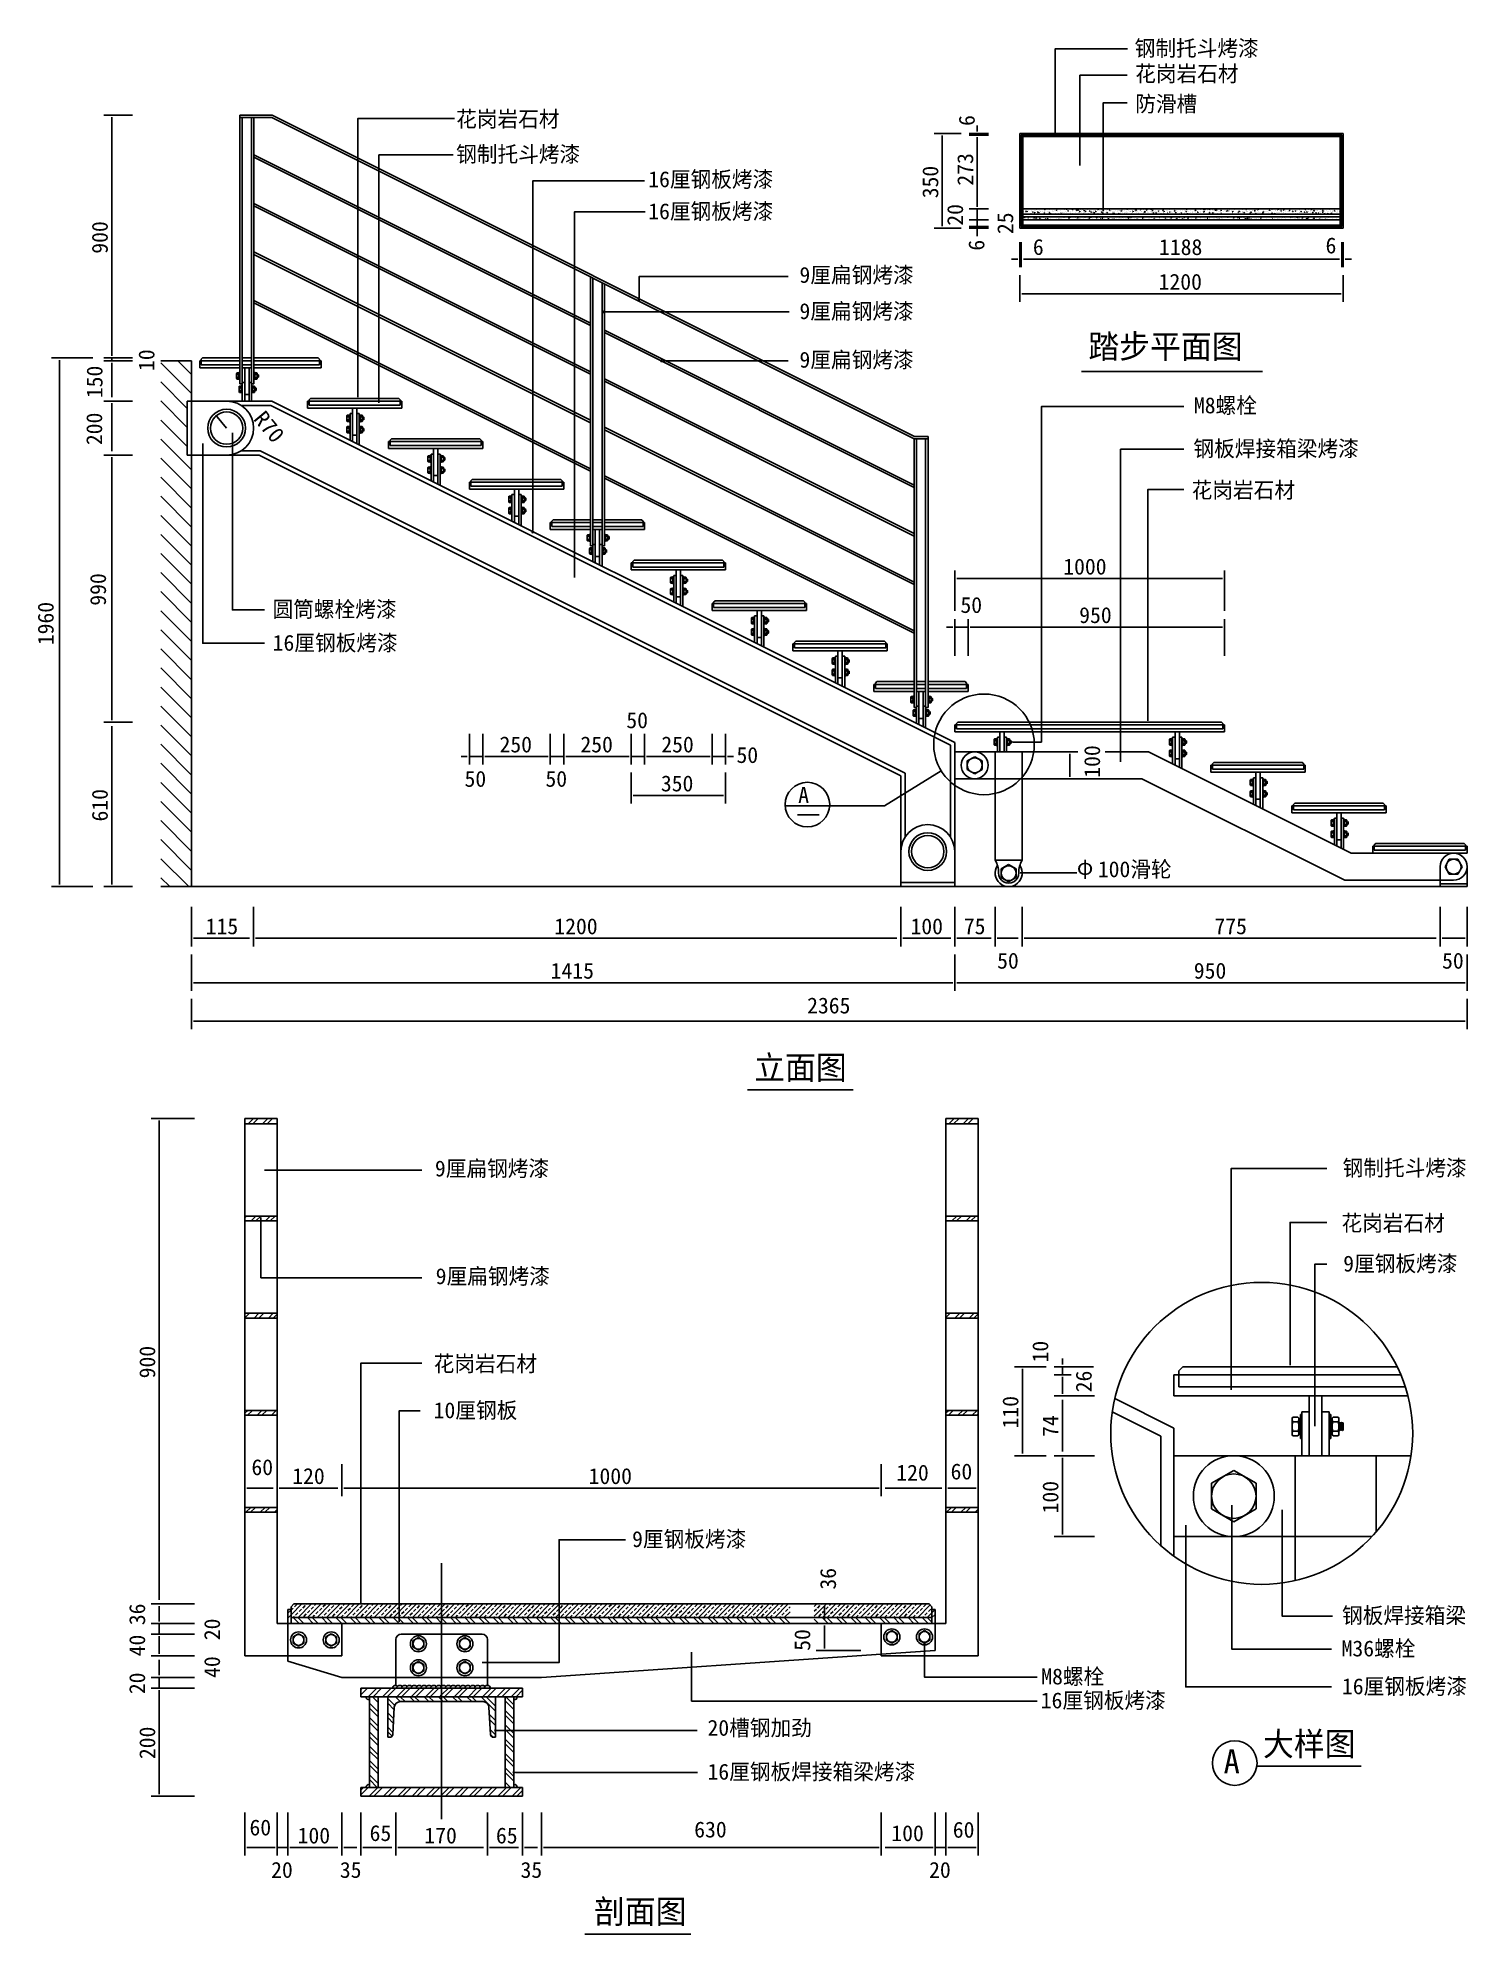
# Model space of a CAD drawing. Header units: metres. Extents: x 14945 to 17595, y 15171 to 18685.
import ezdxf

# ---------------------------------------------------------------- set-up
doc = ezdxf.new("R2010")
doc.units = ezdxf.units.M
for name, color, linetype in [('2', 2, 'Continuous'), ('3', 3, 'Continuous'), ('4', 4, 'Continuous'), ('7', 7, 'Continuous'), ('BH', 3, 'Continuous'), ('DIM', 3, 'Continuous'), ('TEXT', 3, 'Continuous')]:
    doc.layers.add(name, color=color, linetype=linetype)

msp = doc.modelspace()

# ---------------------------------------------------------------- texts
at = {"layer": '3'}
for s, rotation, p in [('6', 90, (16681.84, 18522.3)), ('273', 90, (16679.06, 18411.65)), ('350', 90, (16614.34, 18388.15)), ('20', 90, (16660.31, 18337.34)), ('25', 90, (16753.25, 18321.82)), ('900', 90, (15074.38, 18285.43)), ('6', 90, (16699.78, 18291.1)), ('10', 90, (15160.94, 18067.99)), ('150', 90, (15064.64, 18017.61)), ('200', 90, (15064.03, 17930.6)), ('R70', 309.63, (15343.24, 17978.44)), ('990', 90, (15071.1, 17632.93)), ('1960', 90, (14974.04, 17559.73)), ('100', 90, (16914.29, 17314.03)), ('610', 90, (15074.38, 17232.93)), ('900', 90, (15162.38, 16200.73)), ('10', 90, (16818.24, 16230.16)), ('26', 90, (16898.72, 16174.79)), ('110', 90, (16762.87, 16107.8)), ('74', 90, (16836.99, 16092.15)), ('100', 90, (16836.99, 15950.3)), ('36', 90, (16424.67, 15809.11)), ('36', 90, (15143.63, 15743.11)), ('20', 90, (15282.52, 15715.28)), ('40', 90, (15143.63, 15685.36)), ('50', 90, (16376.96, 15695.61)), ('40', 90, (15282.52, 15645.36)), ('20', 90, (15143.63, 15615.28)), ('200', 90, (15162.38, 15494.9))]:
    msp.add_text(s, height=29.5, rotation=rotation, dxfattribs=at).set_placement(p)
for s, p in [('6', (17332.41, 18286.02)), ('6', (16789.74, 18283.16)), ('1188', (17023.64, 18283)), ('1200', (17022.91, 18218.66)), ('1000', (16846.08, 17690.72)), ('50', (16655.42, 17619.54)), ('950', (16875.64, 17600.79)), ('50', (16035.94, 17405.87)), ('250', (15800.8, 17361.02)), ('250', (15950.8, 17361.02)), ('250', (16100.8, 17361.02)), ('50', (16240.2, 17341.44)), ('50', (15735.94, 17297.27)), ('50', (15885.94, 17297.27)), ('350', (16099.99, 17288.77)), ('115', (15256.05, 17023.9)), ('1200', (15902.44, 17023.9)), ('100', (16562.82, 17023.9)), ('75', (16661.75, 17023.9)), ('775', (17126.37, 17023.9)), ('50', (16723.44, 16960.15)), ('50', (17548.44, 16960.15)), ('1415', (15895.67, 16941.57)), ('950', (17088.14, 16941.57)), ('2365', (16371.15, 16877.11)), ('60', (15340.81, 16021.27)), ('120', (15416.48, 16004.78)), ('1000', (15966.1, 16004.78)), ('120', (16536.48, 16011.15)), ('60', (16637.18, 16013.32)), ('60', (15337.18, 15353.39)), ('100', (15426.48, 15338.52)), ('65', (15559.91, 15343.02)), ('170', (15661.48, 15338.52)), ('65', (15794.19, 15338.52)), ('100', (16527.32, 15342.79)), ('60', (16641.26, 15349.18)), ('20', (15377.34, 15274.77)), ('35', (15504.76, 15274.77)), ('35', (15839.76, 15274.77)), ('20', (16597.34, 15274.77))]:
    msp.add_text(s, height=29.5, dxfattribs=at).set_placement(p)
at = {"layer": 'TEXT'}
for s, height, p in [('钢制托斗烤漆', 29.5, (16978.46, 18651.59)), ('花岗岩石材', 29.5, (16979.43, 18604.42)), ('防滑槽', 29.5, (16979.43, 18548.58)), ('花岗岩石材', 29.5, (15720.35, 18520.32)), ('钢制托斗烤漆', 29.5, (15720.35, 18455.21)), ('16厘钢板烤漆', 29.5, (16076.56, 18408.73)), ('16厘钢板烤漆', 29.5, (16076.56, 18349.36)), ('9厘扁钢烤漆', 29.5, (16356.95, 18231.37)), ('9厘扁钢烤漆', 29.5, (16356.95, 18164.15)), ('踏步平面图', 44, (16892.63, 18091.47)), ('9厘扁钢烤漆', 29.5, (16356.95, 18074.17)), ('M8螺栓', 29.5, (17088.32, 17989.59)), ('钢板焊接箱梁烤漆', 29.5, (17087.35, 17909.47)), ('花岗岩石材', 29.5, (17084.06, 17832.49)), ('圆筒螺栓烤漆', 29.5, (15379.91, 17611.67)), ('16厘钢板烤漆', 29.5, (15380.16, 17549.42)), ('A ', 29.5, (16354.62, 17267.42)), ('φ', 29.5, (16871.33, 17134.17)), ('100滑轮', 29.5, (16910.18, 17129.71)), ('立面图', 44, (16272.97, 16754.71)), ('9厘扁钢烤漆', 29.5, (15681, 16575)), ('钢制托斗烤漆', 29.5, (17364.04, 16576.12)), ('花岗岩石材', 29.5, (17361.88, 16473.72)), ('9厘钢板烤漆', 29.5, (17365.18, 16398.75)), ('9厘扁钢烤漆', 29.5, (15682.44, 16375.29)), ('花岗岩石材', 29.5, (15678.68, 16213.28)), ('10厘钢板', 29.5, (15678.68, 16126.81)), ('9厘钢板烤漆', 29.5, (16046.62, 15887.98)), ('钢板焊接箱梁', 29.5, (17362.9, 15746.47)), ('M36螺栓', 29.5, (17362.18, 15685.27)), ('M8螺栓', 29.5, (16805.3, 15633.35)), ('16厘钢板烤漆', 29.5, (17362.79, 15615.16)), ('16厘钢板烤漆', 29.5, (16804.33, 15589.03)), ('20槽钢加劲', 29.5, (16186.44, 15538.18)), ('大样图', 44, (17216.37, 15500.99)), ('A ', 44, (17143.49, 15468.78)), ('16厘钢板焊接箱梁烤漆', 29.5, (16186.44, 15456.79)), ('630', 29.5, (16161.8, 15349.65)), ('剖面图', 44, (15975.77, 15190.26))]:
    msp.add_text(s, height=height, dxfattribs=at).set_placement(p)

# ---------------------------------------------------------------- blocks, each defined once
blk = doc.blocks.new('_DOT')
at = {"color": 0, "linetype": 'ByBlock'}
blk.add_line((-0.5, 0), (-1, 0), dxfattribs=at)
blk = doc.blocks.new('DOT')
at = {"color": 0, "linetype": 'ByBlock'}
blk.add_line((-0.35, 0), (-1, 0), dxfattribs=at)
blk.add_lwpolyline([(-0.17, 0, 1), (0.17, 0, 1)], format="xyb", close=True, dxfattribs=at)

# ---------------------------------------------------------------- linework, layer by layer
for p, q in [((16830.92, 18508.6), (16830.92, 18513.48)), ((16877.05, 18448.77), (16877.05, 18453.65)), ((16919.99, 18364.24), (16919.99, 18369.12)), ((15538.34, 18019.73), (15538.34, 18024.6)), ((15577.13, 18008.96), (15577.13, 18013.83)), ((15274.91, 17986.21), (15277.3, 17983.32)), ((17003.17, 17419.76), (17003.17, 17424.64)), ((16952.34, 17343.39), (16952.34, 17348.26)), ((16766.16, 17137.81), (16771.03, 17137.81)), ((15365.12, 16586.76), (15370, 16586.76)), ((15358.5, 16498.75), (15358.5, 16493.88)), ((17266.5, 16224.96), (17266.5, 16229.83)), ((17157.4, 16179.51), (17157.4, 16184.38)), ((17312.25, 16111.81), (17312.25, 16116.68)), ((15543.75, 15781.26), (15543.75, 15786.14)), ((15614.63, 15749.06), (15614.63, 15753.94)), ((15768.8, 15673.96), (15773.67, 15673.96))]:
    msp.add_line(p, q)
at = {"layer": '2'}
for p, q in [((15172.73, 18087.14), (15229.84, 18087.14)), ((15229.84, 18087.14), (15229.84, 17112.14)), ((17594.84, 17112.14), (15172.73, 17112.14))]:
    msp.add_line(p, q, dxfattribs=at)
at = {"layer": '3'}
for p, q in [((17365.31, 18508), (16765.31, 18508)), ((16765.31, 18508), (16765.31, 18333)), ((16770.81, 18502.5), (16768.31, 18505)), ((17362.31, 18505), (16768.31, 18505)), ((16768.31, 18505), (16768.31, 18336)), ((17359.81, 18502.5), (16770.81, 18502.5)), ((16770.81, 18502.5), (16770.81, 18338.5)), ((17359.81, 18502.5), (17362.31, 18505)), ((17359.81, 18338.5), (17359.81, 18502.5)), ((17362.31, 18336), (17362.31, 18505)), ((17365.31, 18333), (17365.31, 18508)), ((17359.81, 18368.5), (16770.81, 18368.5)), ((17359.81, 18358.5), (16770.81, 18358.5)), ((17359.81, 18353.5), (16770.81, 18353.5)), ((17359.81, 18348.5), (16770.81, 18348.5)), ((16765.31, 18333), (17365.31, 18333)), ((16768.31, 18336), (16770.81, 18338.5)), ((16768.31, 18336), (17362.31, 18336)), ((16770.81, 18338.5), (17359.81, 18338.5)), ((17359.81, 18338.5), (17362.31, 18336)), ((15247.84, 18087.14), (15247.84, 18079.64)), ((15247.84, 18079.64), (15319.34, 18079.64)), ((15323.84, 18079.64), (15340.84, 18079.64)), ((15345.34, 18079.64), (15466.84, 18079.64)), ((15466.84, 18079.64), (15466.84, 18087.14)), ((15313.34, 18063.21), (15313.34, 18063.21)), ((15313.34, 18063.21), (15313.34, 18054.46)), ((15313.84, 18061.69), (15317.09, 18061.69)), ((15313.84, 18055.92), (15317.09, 18055.92)), ((15317.01, 18064.58), (15313.93, 18064.58)), ((15313.93, 18053.03), (15317.01, 18053.03)), ((15318.47, 18063.75), (15317.59, 18063.75)), ((15317.59, 18063.75), (15317.59, 18063.03)), ((15317.59, 18054.59), (15317.59, 18063.03)), ((15317.59, 18054.59), (15317.59, 18053.87)), ((15317.59, 18053.87), (15318.47, 18053.87)), ((15317.84, 18038.56), (15317.84, 18031.91)), ((15317.84, 18031.91), (15317.84, 18031.91)), ((15317.84, 18031.91), (15317.84, 18029.87)), ((15318.34, 18037.1), (15321.59, 18037.1)), ((15321.51, 18039.99), (15318.43, 18039.99)), ((15319.34, 18066.25), (15318.47, 18066.25)), ((15318.47, 18066.25), (15318.47, 18063.75)), ((15318.47, 18063.75), (15318.47, 18053.87)), ((15318.47, 18053.87), (15318.47, 18051.37)), ((15318.47, 18051.37), (15319.34, 18051.37)), ((15319.34, 18060.83), (15319.34, 18066.25)), ((15319.34, 18051.37), (15319.34, 18056.42)), ((15322.97, 18039.15), (15322.09, 18039.15)), ((15322.09, 18039.15), (15322.09, 18038.43)), ((15322.09, 18029.99), (15322.09, 18038.43)), ((15323.84, 18041.65), (15322.97, 18041.65)), ((15322.97, 18041.65), (15322.97, 18039.15)), ((15322.97, 18039.15), (15322.97, 18029.27)), ((15323.84, 18036.24), (15323.84, 18041.65)), ((15323.84, 18026.77), (15323.84, 18031.83)), ((15340.84, 18036.24), (15340.84, 18041.65)), ((15340.84, 18041.65), (15341.72, 18041.65)), ((15340.84, 18026.77), (15340.84, 18031.83)), ((15341.72, 18041.65), (15341.72, 18039.15)), ((15341.72, 18039.15), (15341.72, 18029.27)), ((15341.72, 18039.15), (15342.59, 18039.15)), ((15342.59, 18039.15), (15342.59, 18038.43)), ((15342.59, 18029.99), (15342.59, 18038.43)), ((15346.34, 18037.1), (15343.09, 18037.1)), ((15343.18, 18039.99), (15346.26, 18039.99)), ((15345.34, 18060.83), (15345.34, 18066.25)), ((15345.34, 18066.25), (15346.22, 18066.25)), ((15345.34, 18051.37), (15345.34, 18056.42)), ((15346.22, 18051.37), (15345.34, 18051.37)), ((15346.22, 18066.25), (15346.22, 18063.75)), ((15346.22, 18063.75), (15346.22, 18053.87)), ((15346.22, 18063.75), (15347.09, 18063.75)), ((15347.09, 18053.87), (15346.22, 18053.87)), ((15346.22, 18053.87), (15346.22, 18051.37)), ((15346.84, 18038.56), (15346.84, 18036.72)), ((15346.84, 18036.72), (15347.26, 18031.72)), ((15346.84, 18036.72), (15346.84, 18031.91)), ((15346.84, 18036.72), (15347.72, 18036.32)), ((15347.26, 18031.72), (15346.84, 18031.91)), ((15346.84, 18031.91), (15346.84, 18029.87)), ((15347.09, 18063.75), (15347.09, 18063.03)), ((15347.09, 18054.59), (15347.09, 18063.03)), ((15347.09, 18054.59), (15347.09, 18053.87)), ((15348.05, 18032.11), (15347.26, 18031.72)), ((15350.84, 18061.69), (15347.59, 18061.69)), ((15350.84, 18055.92), (15347.59, 18055.92)), ((15347.68, 18064.58), (15350.76, 18064.58)), ((15350.76, 18053.03), (15347.68, 18053.03)), ((15347.72, 18036.32), (15348.51, 18036.72)), ((15348.05, 18032.11), (15347.72, 18036.32)), ((15348.93, 18031.72), (15348.05, 18032.11)), ((15348.51, 18036.72), (15348.93, 18031.72)), ((15348.51, 18036.72), (15349.34, 18036.34)), ((15349.34, 18031.92), (15348.93, 18031.72)), ((15349.34, 18036.34), (15349.34, 18031.92)), ((15351.34, 18063.15), (15351.34, 18061.31)), ((15351.34, 18061.31), (15351.34, 18056.5)), ((15351.34, 18061.31), (15351.76, 18056.31)), ((15351.34, 18061.31), (15352.22, 18060.91)), ((15351.76, 18056.31), (15351.34, 18056.5)), ((15351.34, 18056.5), (15351.34, 18054.46)), ((15352.55, 18056.7), (15351.76, 18056.31)), ((15352.22, 18060.91), (15353.01, 18061.31)), ((15352.55, 18056.7), (15352.22, 18060.91)), ((15353.43, 18056.31), (15352.55, 18056.7)), ((15353.01, 18061.31), (15353.43, 18056.31)), ((15353.01, 18061.31), (15353.84, 18060.93)), ((15353.84, 18056.52), (15353.43, 18056.31)), ((15353.84, 18060.93), (15353.84, 18056.52)), ((15221.84, 17912.14), (15221.84, 18012.14)), ((15221.84, 18012.14), (15229.84, 18012.14)), ((15318.34, 18031.33), (15321.59, 18031.33)), ((15318.43, 18028.44), (15321.51, 18028.44)), ((15322.09, 18029.99), (15322.09, 18029.27)), ((15322.09, 18029.27), (15322.97, 18029.27)), ((15322.97, 18029.27), (15322.97, 18026.77)), ((15322.97, 18026.77), (15323.84, 18026.77)), ((15341.72, 18026.77), (15340.84, 18026.77)), ((15342.59, 18029.27), (15341.72, 18029.27)), ((15341.72, 18029.27), (15341.72, 18026.77)), ((15342.59, 18029.99), (15342.59, 18029.27)), ((15346.34, 18031.33), (15343.09, 18031.33)), ((15346.26, 18028.44), (15343.18, 18028.44)), ((15447.84, 18012.14), (15447.84, 18004.64)), ((15447.84, 18004.64), (15616.84, 18004.64)), ((15616.84, 18004.64), (15616.84, 18012.14)), ((15517.84, 17984.64), (15517.84, 17984.64)), ((15517.84, 17984.64), (15517.84, 17975.89)), ((15517.84, 17963.56), (15517.84, 17956.91)), ((15518.34, 17983.12), (15521.59, 17983.12)), ((15518.34, 17977.35), (15521.59, 17977.35)), ((15518.34, 17962.1), (15521.59, 17962.1)), ((15521.51, 17986.01), (15518.43, 17986.01)), ((15518.43, 17974.46), (15521.51, 17974.46)), ((15521.51, 17964.99), (15518.43, 17964.99)), ((15522.97, 17985.17), (15522.09, 17985.17)), ((15522.09, 17985.17), (15522.09, 17984.45)), ((15522.09, 17976.01), (15522.09, 17984.45)), ((15522.09, 17976.01), (15522.09, 17975.29)), ((15522.09, 17975.29), (15522.97, 17975.29)), ((15522.97, 17964.15), (15522.09, 17964.15)), ((15522.09, 17964.15), (15522.09, 17963.43)), ((15522.09, 17954.99), (15522.09, 17963.43)), ((15523.84, 17987.67), (15522.97, 17987.67)), ((15522.97, 17987.67), (15522.97, 17985.17)), ((15522.97, 17985.17), (15522.97, 17975.29)), ((15522.97, 17975.29), (15522.97, 17972.79)), ((15522.97, 17972.79), (15523.84, 17972.79)), ((15523.84, 17966.65), (15522.97, 17966.65)), ((15522.97, 17966.65), (15522.97, 17964.15)), ((15522.97, 17964.15), (15522.97, 17954.27)), ((15523.84, 17982.26), (15523.84, 17987.67)), ((15523.84, 17972.79), (15523.84, 17977.85)), ((15523.84, 17961.24), (15523.84, 17966.65)), ((15540.84, 17982.26), (15540.84, 17987.67)), ((15540.84, 17987.67), (15541.72, 17987.67)), ((15540.84, 17972.79), (15540.84, 17977.85)), ((15541.72, 17972.79), (15540.84, 17972.79)), ((15540.84, 17961.24), (15540.84, 17966.65)), ((15540.84, 17966.65), (15541.72, 17966.65)), ((15541.72, 17987.67), (15541.72, 17985.17)), ((15541.72, 17985.17), (15541.72, 17975.29)), ((15541.72, 17985.17), (15542.59, 17985.17)), ((15542.59, 17975.29), (15541.72, 17975.29)), ((15541.72, 17975.29), (15541.72, 17972.79)), ((15541.72, 17966.65), (15541.72, 17964.15)), ((15541.72, 17964.15), (15541.72, 17954.27)), ((15541.72, 17964.15), (15542.59, 17964.15)), ((15542.59, 17985.17), (15542.59, 17984.45)), ((15542.59, 17976.01), (15542.59, 17984.45)), ((15542.59, 17976.01), (15542.59, 17975.29)), ((15542.59, 17964.15), (15542.59, 17963.43)), ((15542.59, 17954.99), (15542.59, 17963.43)), ((15546.34, 17983.12), (15543.09, 17983.12)), ((15546.34, 17977.35), (15543.09, 17977.35)), ((15546.34, 17962.1), (15543.09, 17962.1)), ((15543.18, 17986.01), (15546.26, 17986.01)), ((15546.26, 17974.46), (15543.18, 17974.46)), ((15543.18, 17964.99), (15546.26, 17964.99)), ((15546.84, 17984.58), (15546.84, 17982.74)), ((15546.84, 17982.74), (15546.84, 17977.93)), ((15546.84, 17982.74), (15547.26, 17977.74)), ((15546.84, 17982.74), (15547.72, 17982.34)), ((15547.26, 17977.74), (15546.84, 17977.93)), ((15546.84, 17977.93), (15546.84, 17975.89)), ((15546.84, 17963.56), (15546.84, 17961.72)), ((15546.84, 17961.72), (15546.84, 17956.91)), ((15546.84, 17961.72), (15547.26, 17956.72)), ((15546.84, 17961.72), (15547.72, 17961.32)), ((15548.05, 17978.13), (15547.26, 17977.74)), ((15547.72, 17982.34), (15548.51, 17982.74)), ((15548.05, 17978.13), (15547.72, 17982.34)), ((15547.72, 17961.32), (15548.51, 17961.72)), ((15548.05, 17957.11), (15547.72, 17961.32)), ((15548.93, 17977.74), (15548.05, 17978.13)), ((15548.51, 17982.74), (15548.93, 17977.74)), ((15548.51, 17982.74), (15549.34, 17982.36)), ((15548.51, 17961.72), (15548.93, 17956.72)), ((15548.51, 17961.72), (15549.34, 17961.34)), ((15549.34, 17977.94), (15548.93, 17977.74)), ((15549.34, 17982.36), (15549.34, 17977.94)), ((15549.34, 17961.34), (15549.34, 17956.92)), ((15517.84, 17956.91), (15517.84, 17956.91)), ((15517.84, 17956.91), (15517.84, 17954.87)), ((15518.34, 17956.33), (15521.59, 17956.33)), ((15518.43, 17953.44), (15521.51, 17953.44)), ((15522.09, 17954.99), (15522.09, 17954.27)), ((15522.09, 17954.27), (15522.97, 17954.27)), ((15522.97, 17954.27), (15522.97, 17951.77)), ((15522.97, 17951.77), (15523.84, 17951.77)), ((15523.84, 17951.77), (15523.84, 17956.83)), ((15540.84, 17951.77), (15540.84, 17956.83)), ((15541.72, 17951.77), (15540.84, 17951.77)), ((15542.59, 17954.27), (15541.72, 17954.27)), ((15541.72, 17954.27), (15541.72, 17951.77)), ((15542.59, 17954.99), (15542.59, 17954.27)), ((15546.34, 17956.33), (15543.09, 17956.33)), ((15546.26, 17953.44), (15543.18, 17953.44)), ((15547.26, 17956.72), (15546.84, 17956.91)), ((15546.84, 17956.91), (15546.84, 17954.87)), ((15548.05, 17957.11), (15547.26, 17956.72)), ((15548.93, 17956.72), (15548.05, 17957.11)), ((15549.34, 17956.92), (15548.93, 17956.72)), ((15597.84, 17937.14), (15597.84, 17929.64)), ((15597.84, 17929.64), (15766.84, 17929.64)), ((15766.84, 17929.64), (15766.84, 17937.14)), ((15229.84, 17912.14), (15221.84, 17912.14)), ((15667.84, 17909.64), (15667.84, 17909.64)), ((15667.84, 17909.64), (15667.84, 17900.89)), ((15668.34, 17908.12), (15671.59, 17908.12)), ((15668.34, 17902.35), (15671.59, 17902.35)), ((15671.51, 17911.01), (15668.43, 17911.01)), ((15668.43, 17899.46), (15671.51, 17899.46)), ((15672.97, 17910.17), (15672.09, 17910.17)), ((15672.09, 17910.17), (15672.09, 17909.45)), ((15672.09, 17901.01), (15672.09, 17909.45)), ((15672.09, 17901.01), (15672.09, 17900.29)), ((15672.09, 17900.29), (15672.97, 17900.29)), ((15673.84, 17912.67), (15672.97, 17912.67)), ((15672.97, 17912.67), (15672.97, 17910.17)), ((15672.97, 17910.17), (15672.97, 17900.29)), ((15672.97, 17900.29), (15672.97, 17897.79)), ((15672.97, 17897.79), (15673.84, 17897.79)), ((15673.84, 17891.65), (15672.97, 17891.65)), ((15672.97, 17891.65), (15672.97, 17889.15)), ((15673.84, 17907.26), (15673.84, 17912.67)), ((15673.84, 17897.79), (15673.84, 17902.85)), ((15673.84, 17886.24), (15673.84, 17891.65)), ((15690.84, 17907.26), (15690.84, 17912.67)), ((15690.84, 17912.67), (15691.72, 17912.67)), ((15690.84, 17897.79), (15690.84, 17902.85)), ((15691.72, 17897.79), (15690.84, 17897.79)), ((15690.84, 17886.24), (15690.84, 17891.65)), ((15690.84, 17891.65), (15691.72, 17891.65)), ((15691.72, 17912.67), (15691.72, 17910.17)), ((15691.72, 17910.17), (15691.72, 17900.29)), ((15691.72, 17910.17), (15692.59, 17910.17)), ((15692.59, 17900.29), (15691.72, 17900.29)), ((15691.72, 17900.29), (15691.72, 17897.79)), ((15691.72, 17891.65), (15691.72, 17889.15)), ((15692.59, 17910.17), (15692.59, 17909.45)), ((15692.59, 17901.01), (15692.59, 17909.45)), ((15692.59, 17901.01), (15692.59, 17900.29)), ((15696.34, 17908.12), (15693.09, 17908.12)), ((15696.34, 17902.35), (15693.09, 17902.35)), ((15693.18, 17911.01), (15696.26, 17911.01)), ((15696.26, 17899.46), (15693.18, 17899.46)), ((15696.84, 17909.58), (15696.84, 17907.74)), ((15696.84, 17907.74), (15696.84, 17902.93)), ((15696.84, 17907.74), (15697.26, 17902.74)), ((15696.84, 17907.74), (15697.72, 17907.34)), ((15697.26, 17902.74), (15696.84, 17902.93)), ((15696.84, 17902.93), (15696.84, 17900.89)), ((15698.05, 17903.13), (15697.26, 17902.74)), ((15697.72, 17907.34), (15698.51, 17907.74)), ((15698.05, 17903.13), (15697.72, 17907.34)), ((15698.93, 17902.74), (15698.05, 17903.13)), ((15698.51, 17907.74), (15698.93, 17902.74)), ((15698.51, 17907.74), (15699.34, 17907.36)), ((15699.34, 17902.94), (15698.93, 17902.74)), ((15699.34, 17907.36), (15699.34, 17902.94)), ((15667.84, 17888.56), (15667.84, 17881.91)), ((15667.84, 17881.91), (15667.84, 17881.91)), ((15667.84, 17881.91), (15667.84, 17879.87)), ((15668.34, 17887.1), (15671.59, 17887.1)), ((15668.34, 17881.33), (15671.59, 17881.33)), ((15671.51, 17889.99), (15668.43, 17889.99)), ((15668.43, 17878.44), (15671.51, 17878.44)), ((15672.97, 17889.15), (15672.09, 17889.15)), ((15672.09, 17889.15), (15672.09, 17888.43)), ((15672.09, 17879.99), (15672.09, 17888.43)), ((15672.09, 17879.99), (15672.09, 17879.27)), ((15672.09, 17879.27), (15672.97, 17879.27)), ((15672.97, 17889.15), (15672.97, 17879.27)), ((15672.97, 17879.27), (15672.97, 17876.77)), ((15672.97, 17876.77), (15673.84, 17876.77)), ((15673.84, 17876.77), (15673.84, 17881.83)), ((15690.84, 17876.77), (15690.84, 17881.83)), ((15691.72, 17876.77), (15690.84, 17876.77)), ((15691.72, 17889.15), (15691.72, 17879.27)), ((15691.72, 17889.15), (15692.59, 17889.15)), ((15692.59, 17879.27), (15691.72, 17879.27)), ((15691.72, 17879.27), (15691.72, 17876.77)), ((15692.59, 17889.15), (15692.59, 17888.43)), ((15692.59, 17879.99), (15692.59, 17888.43)), ((15692.59, 17879.99), (15692.59, 17879.27)), ((15696.34, 17887.1), (15693.09, 17887.1)), ((15696.34, 17881.33), (15693.09, 17881.33)), ((15693.18, 17889.99), (15696.26, 17889.99)), ((15696.26, 17878.44), (15693.18, 17878.44)), ((15696.84, 17888.56), (15696.84, 17886.72)), ((15696.84, 17886.72), (15696.84, 17881.91)), ((15696.84, 17886.72), (15697.26, 17881.72)), ((15696.84, 17886.72), (15697.72, 17886.32)), ((15697.26, 17881.72), (15696.84, 17881.91)), ((15696.84, 17881.91), (15696.84, 17879.87)), ((15698.05, 17882.11), (15697.26, 17881.72)), ((15697.72, 17886.32), (15698.51, 17886.72)), ((15698.05, 17882.11), (15697.72, 17886.32)), ((15698.93, 17881.72), (15698.05, 17882.11)), ((15698.51, 17886.72), (15698.93, 17881.72)), ((15698.51, 17886.72), (15699.34, 17886.34)), ((15699.34, 17881.92), (15698.93, 17881.72)), ((15699.34, 17886.34), (15699.34, 17881.92)), ((15747.84, 17862.14), (15747.84, 17854.64)), ((15916.84, 17854.64), (15916.84, 17862.14)), ((15747.84, 17854.64), (15916.84, 17854.64)), ((15817.84, 17834.64), (15817.84, 17834.64)), ((15817.84, 17834.64), (15817.84, 17825.89)), ((15818.34, 17833.12), (15821.59, 17833.12)), ((15818.34, 17827.35), (15821.59, 17827.35)), ((15821.51, 17836.01), (15818.43, 17836.01)), ((15818.43, 17824.46), (15821.51, 17824.46)), ((15822.97, 17835.17), (15822.09, 17835.17)), ((15822.09, 17835.17), (15822.09, 17834.45)), ((15822.09, 17826.01), (15822.09, 17834.45)), ((15822.09, 17826.01), (15822.09, 17825.29)), ((15822.09, 17825.29), (15822.97, 17825.29)), ((15823.84, 17837.67), (15822.97, 17837.67)), ((15822.97, 17837.67), (15822.97, 17835.17)), ((15822.97, 17835.17), (15822.97, 17825.29)), ((15822.97, 17825.29), (15822.97, 17822.79)), ((15822.97, 17822.79), (15823.84, 17822.79)), ((15823.84, 17832.26), (15823.84, 17837.67)), ((15823.84, 17822.79), (15823.84, 17827.85)), ((15840.84, 17832.26), (15840.84, 17837.67)), ((15840.84, 17837.67), (15841.72, 17837.67)), ((15840.84, 17822.79), (15840.84, 17827.85)), ((15841.72, 17822.79), (15840.84, 17822.79)), ((15841.72, 17837.67), (15841.72, 17835.17)), ((15841.72, 17835.17), (15841.72, 17825.29)), ((15841.72, 17835.17), (15842.59, 17835.17)), ((15842.59, 17825.29), (15841.72, 17825.29)), ((15841.72, 17825.29), (15841.72, 17822.79)), ((15842.59, 17835.17), (15842.59, 17834.45)), ((15842.59, 17826.01), (15842.59, 17834.45)), ((15842.59, 17826.01), (15842.59, 17825.29)), ((15846.34, 17833.12), (15843.09, 17833.12)), ((15846.34, 17827.35), (15843.09, 17827.35)), ((15843.18, 17836.01), (15846.26, 17836.01)), ((15846.26, 17824.46), (15843.18, 17824.46)), ((15846.84, 17834.58), (15846.84, 17832.74)), ((15846.84, 17832.74), (15846.84, 17827.93)), ((15846.84, 17832.74), (15847.26, 17827.74)), ((15846.84, 17832.74), (15847.72, 17832.34)), ((15847.26, 17827.74), (15846.84, 17827.93)), ((15846.84, 17827.93), (15846.84, 17825.89)), ((15848.05, 17828.13), (15847.26, 17827.74)), ((15847.72, 17832.34), (15848.51, 17832.74)), ((15848.05, 17828.13), (15847.72, 17832.34)), ((15848.93, 17827.74), (15848.05, 17828.13)), ((15848.51, 17832.74), (15848.93, 17827.74)), ((15848.51, 17832.74), (15849.34, 17832.36)), ((15849.34, 17827.94), (15848.93, 17827.74)), ((15849.34, 17832.36), (15849.34, 17827.94)), ((15817.84, 17813.56), (15817.84, 17806.91)), ((15817.84, 17806.91), (15817.84, 17806.91)), ((15817.84, 17806.91), (15817.84, 17804.87)), ((15818.34, 17812.1), (15821.59, 17812.1)), ((15818.34, 17806.33), (15821.59, 17806.33)), ((15821.51, 17814.99), (15818.43, 17814.99)), ((15818.43, 17803.44), (15821.51, 17803.44)), ((15822.97, 17814.15), (15822.09, 17814.15)), ((15822.09, 17814.15), (15822.09, 17813.43)), ((15822.09, 17804.99), (15822.09, 17813.43)), ((15822.09, 17804.99), (15822.09, 17804.27)), ((15822.09, 17804.27), (15822.97, 17804.27)), ((15823.84, 17816.65), (15822.97, 17816.65)), ((15822.97, 17816.65), (15822.97, 17814.15)), ((15822.97, 17814.15), (15822.97, 17804.27)), ((15822.97, 17804.27), (15822.97, 17801.77)), ((15822.97, 17801.77), (15823.84, 17801.77)), ((15823.84, 17811.24), (15823.84, 17816.65)), ((15823.84, 17801.77), (15823.84, 17806.83)), ((15840.84, 17811.24), (15840.84, 17816.65)), ((15840.84, 17816.65), (15841.72, 17816.65)), ((15840.84, 17801.77), (15840.84, 17806.83)), ((15841.72, 17801.77), (15840.84, 17801.77)), ((15841.72, 17816.65), (15841.72, 17814.15)), ((15841.72, 17814.15), (15841.72, 17804.27)), ((15841.72, 17814.15), (15842.59, 17814.15)), ((15842.59, 17804.27), (15841.72, 17804.27)), ((15841.72, 17804.27), (15841.72, 17801.77)), ((15842.59, 17814.15), (15842.59, 17813.43)), ((15842.59, 17804.99), (15842.59, 17813.43)), ((15842.59, 17804.99), (15842.59, 17804.27)), ((15846.34, 17812.1), (15843.09, 17812.1)), ((15846.34, 17806.33), (15843.09, 17806.33)), ((15843.18, 17814.99), (15846.26, 17814.99)), ((15846.26, 17803.44), (15843.18, 17803.44)), ((15846.84, 17813.56), (15846.84, 17811.72)), ((15846.84, 17811.72), (15846.84, 17806.91)), ((15846.84, 17811.72), (15847.26, 17806.72)), ((15846.84, 17811.72), (15847.72, 17811.32)), ((15847.26, 17806.72), (15846.84, 17806.91)), ((15846.84, 17806.91), (15846.84, 17804.87)), ((15848.05, 17807.11), (15847.26, 17806.72)), ((15847.72, 17811.32), (15848.51, 17811.72)), ((15848.05, 17807.11), (15847.72, 17811.32)), ((15848.93, 17806.72), (15848.05, 17807.11)), ((15848.51, 17811.72), (15848.93, 17806.72)), ((15848.51, 17811.72), (15849.34, 17811.34)), ((15849.34, 17806.92), (15848.93, 17806.72)), ((15849.34, 17811.34), (15849.34, 17806.92)), ((15897.84, 17787.14), (15897.84, 17779.64)), ((16066.84, 17779.64), (16066.84, 17787.14)), ((15897.84, 17779.64), (15969.34, 17779.64)), ((15963.34, 17763.21), (15963.34, 17763.21)), ((15963.34, 17763.21), (15963.34, 17754.46)), ((15963.84, 17761.69), (15967.09, 17761.69)), ((15963.84, 17755.92), (15967.09, 17755.92)), ((15967.01, 17764.58), (15963.93, 17764.58)), ((15963.93, 17753.03), (15967.01, 17753.03)), ((15968.47, 17763.75), (15967.59, 17763.75)), ((15967.59, 17763.75), (15967.59, 17763.03)), ((15967.59, 17754.59), (15967.59, 17763.03)), ((15967.59, 17754.59), (15967.59, 17753.87)), ((15967.59, 17753.87), (15968.47, 17753.87)), ((15969.34, 17766.25), (15968.47, 17766.25)), ((15968.47, 17766.25), (15968.47, 17763.75)), ((15968.47, 17763.75), (15968.47, 17753.87)), ((15968.47, 17753.87), (15968.47, 17751.37)), ((15968.47, 17751.37), (15969.34, 17751.37)), ((15969.34, 17760.83), (15969.34, 17766.25)), ((15969.34, 17751.37), (15969.34, 17756.42)), ((15973.84, 17779.64), (15990.84, 17779.64)), ((15995.34, 17779.64), (16066.84, 17779.64)), ((15995.34, 17760.83), (15995.34, 17766.25)), ((15995.34, 17766.25), (15996.22, 17766.25)), ((15995.34, 17751.37), (15995.34, 17756.42)), ((15996.22, 17751.37), (15995.34, 17751.37)), ((15996.22, 17766.25), (15996.22, 17763.75)), ((15996.22, 17763.75), (15996.22, 17753.87)), ((15996.22, 17763.75), (15997.09, 17763.75)), ((15997.09, 17753.87), (15996.22, 17753.87)), ((15996.22, 17753.87), (15996.22, 17751.37)), ((15997.09, 17763.75), (15997.09, 17763.03)), ((15997.09, 17754.59), (15997.09, 17763.03)), ((15997.09, 17754.59), (15997.09, 17753.87)), ((16000.84, 17761.69), (15997.59, 17761.69)), ((16000.84, 17755.92), (15997.59, 17755.92)), ((15997.68, 17764.58), (16000.76, 17764.58)), ((16000.76, 17753.03), (15997.68, 17753.03)), ((16001.34, 17763.15), (16001.34, 17761.31)), ((16001.34, 17761.31), (16001.34, 17756.5)), ((16001.34, 17761.31), (16001.76, 17756.31)), ((16001.34, 17761.31), (16002.22, 17760.91)), ((16001.76, 17756.31), (16001.34, 17756.5)), ((16001.34, 17756.5), (16001.34, 17754.46)), ((16002.55, 17756.7), (16001.76, 17756.31)), ((16002.22, 17760.91), (16003.01, 17761.31)), ((16002.55, 17756.7), (16002.22, 17760.91)), ((16003.43, 17756.31), (16002.55, 17756.7)), ((16003.01, 17761.31), (16003.43, 17756.31)), ((16003.01, 17761.31), (16003.84, 17760.93)), ((16003.84, 17756.52), (16003.43, 17756.31)), ((16003.84, 17760.93), (16003.84, 17756.52)), ((15967.84, 17738.56), (15967.84, 17731.91)), ((15967.84, 17731.91), (15967.84, 17731.91)), ((15967.84, 17731.91), (15967.84, 17729.87)), ((15968.34, 17737.1), (15971.59, 17737.1)), ((15968.34, 17731.33), (15971.59, 17731.33)), ((15971.51, 17739.99), (15968.43, 17739.99)), ((15968.43, 17728.44), (15971.51, 17728.44)), ((15972.97, 17739.15), (15972.09, 17739.15)), ((15972.09, 17739.15), (15972.09, 17738.43)), ((15972.09, 17729.99), (15972.09, 17738.43)), ((15972.09, 17729.99), (15972.09, 17729.27)), ((15972.09, 17729.27), (15972.97, 17729.27)), ((15973.84, 17741.65), (15972.97, 17741.65)), ((15972.97, 17741.65), (15972.97, 17739.15)), ((15972.97, 17739.15), (15972.97, 17729.27)), ((15972.97, 17729.27), (15972.97, 17726.77)), ((15972.97, 17726.77), (15973.84, 17726.77)), ((15973.84, 17736.24), (15973.84, 17741.65)), ((15973.84, 17726.77), (15973.84, 17731.83)), ((15990.84, 17736.24), (15990.84, 17741.65)), ((15990.84, 17741.65), (15991.72, 17741.65)), ((15990.84, 17726.77), (15990.84, 17731.83)), ((15991.72, 17726.77), (15990.84, 17726.77)), ((15991.72, 17741.65), (15991.72, 17739.15)), ((15991.72, 17739.15), (15991.72, 17729.27)), ((15991.72, 17739.15), (15992.59, 17739.15)), ((15992.59, 17729.27), (15991.72, 17729.27)), ((15991.72, 17729.27), (15991.72, 17726.77)), ((15992.59, 17739.15), (15992.59, 17738.43)), ((15992.59, 17729.99), (15992.59, 17738.43)), ((15992.59, 17729.99), (15992.59, 17729.27)), ((15996.34, 17737.1), (15993.09, 17737.1)), ((15996.34, 17731.33), (15993.09, 17731.33)), ((15993.18, 17739.99), (15996.26, 17739.99)), ((15996.26, 17728.44), (15993.18, 17728.44)), ((15996.84, 17738.56), (15996.84, 17736.72)), ((15996.84, 17736.72), (15997.26, 17731.72)), ((15996.84, 17736.72), (15996.84, 17731.91)), ((15996.84, 17736.72), (15997.72, 17736.32)), ((15997.26, 17731.72), (15996.84, 17731.91)), ((15996.84, 17731.91), (15996.84, 17729.87)), ((15998.05, 17732.11), (15997.26, 17731.72)), ((15997.72, 17736.32), (15998.51, 17736.72)), ((15998.05, 17732.11), (15997.72, 17736.32)), ((15998.93, 17731.72), (15998.05, 17732.11)), ((15998.51, 17736.72), (15998.93, 17731.72)), ((15998.51, 17736.72), (15999.34, 17736.34)), ((15999.34, 17731.92), (15998.93, 17731.72)), ((15999.34, 17736.34), (15999.34, 17731.92)), ((16047.84, 17712.14), (16047.84, 17704.64)), ((16047.84, 17704.64), (16216.84, 17704.64)), ((16117.84, 17684.64), (16117.84, 17684.64)), ((16117.84, 17684.64), (16117.84, 17675.89)), ((16118.34, 17683.12), (16121.59, 17683.12)), ((16121.51, 17686.01), (16118.43, 17686.01)), ((16122.97, 17685.17), (16122.09, 17685.17)), ((16122.09, 17685.17), (16122.09, 17684.45)), ((16122.09, 17676.01), (16122.09, 17684.45)), ((16123.84, 17687.67), (16122.97, 17687.67)), ((16122.97, 17687.67), (16122.97, 17685.17)), ((16122.97, 17685.17), (16122.97, 17675.29)), ((16123.84, 17682.26), (16123.84, 17687.67)), ((16140.84, 17682.26), (16140.84, 17687.67)), ((16140.84, 17687.67), (16141.72, 17687.67)), ((16141.72, 17687.67), (16141.72, 17685.17)), ((16141.72, 17685.17), (16141.72, 17675.29)), ((16141.72, 17685.17), (16142.59, 17685.17)), ((16142.59, 17685.17), (16142.59, 17684.45)), ((16142.59, 17676.01), (16142.59, 17684.45)), ((16146.34, 17683.12), (16143.09, 17683.12)), ((16143.18, 17686.01), (16146.26, 17686.01)), ((16146.84, 17684.58), (16146.84, 17682.74)), ((16146.84, 17682.74), (16146.84, 17677.93)), ((16146.84, 17682.74), (16147.26, 17677.74)), ((16146.84, 17682.74), (16147.72, 17682.34)), ((16147.72, 17682.34), (16148.51, 17682.74)), ((16148.05, 17678.13), (16147.72, 17682.34)), ((16148.51, 17682.74), (16148.93, 17677.74)), ((16148.51, 17682.74), (16149.34, 17682.36)), ((16149.34, 17682.36), (16149.34, 17677.94)), ((16216.84, 17704.64), (16216.84, 17712.14)), ((16117.84, 17663.56), (16117.84, 17656.91)), ((16117.84, 17656.91), (16117.84, 17656.91)), ((16117.84, 17656.91), (16117.84, 17654.87)), ((16118.34, 17677.35), (16121.59, 17677.35)), ((16118.34, 17662.1), (16121.59, 17662.1)), ((16118.34, 17656.33), (16121.59, 17656.33)), ((16118.43, 17674.46), (16121.51, 17674.46)), ((16121.51, 17664.99), (16118.43, 17664.99)), ((16118.43, 17653.44), (16121.51, 17653.44)), ((16122.09, 17676.01), (16122.09, 17675.29)), ((16122.09, 17675.29), (16122.97, 17675.29)), ((16122.97, 17664.15), (16122.09, 17664.15)), ((16122.09, 17664.15), (16122.09, 17663.43)), ((16122.09, 17654.99), (16122.09, 17663.43)), ((16122.09, 17654.99), (16122.09, 17654.27)), ((16122.09, 17654.27), (16122.97, 17654.27)), ((16122.97, 17675.29), (16122.97, 17672.79)), ((16122.97, 17672.79), (16123.84, 17672.79)), ((16123.84, 17666.65), (16122.97, 17666.65)), ((16122.97, 17666.65), (16122.97, 17664.15)), ((16122.97, 17664.15), (16122.97, 17654.27)), ((16122.97, 17654.27), (16122.97, 17651.77)), ((16122.97, 17651.77), (16123.84, 17651.77)), ((16123.84, 17672.79), (16123.84, 17677.85)), ((16123.84, 17661.24), (16123.84, 17666.65)), ((16123.84, 17651.77), (16123.84, 17656.83)), ((16140.84, 17672.79), (16140.84, 17677.85)), ((16141.72, 17672.79), (16140.84, 17672.79)), ((16140.84, 17661.24), (16140.84, 17666.65)), ((16140.84, 17666.65), (16141.72, 17666.65)), ((16140.84, 17651.77), (16140.84, 17656.83)), ((16141.72, 17651.77), (16140.84, 17651.77)), ((16142.59, 17675.29), (16141.72, 17675.29)), ((16141.72, 17675.29), (16141.72, 17672.79)), ((16141.72, 17666.65), (16141.72, 17664.15)), ((16141.72, 17664.15), (16141.72, 17654.27)), ((16141.72, 17664.15), (16142.59, 17664.15)), ((16142.59, 17654.27), (16141.72, 17654.27)), ((16141.72, 17654.27), (16141.72, 17651.77)), ((16142.59, 17676.01), (16142.59, 17675.29)), ((16142.59, 17664.15), (16142.59, 17663.43)), ((16142.59, 17654.99), (16142.59, 17663.43)), ((16142.59, 17654.99), (16142.59, 17654.27)), ((16146.34, 17677.35), (16143.09, 17677.35)), ((16146.34, 17662.1), (16143.09, 17662.1)), ((16146.34, 17656.33), (16143.09, 17656.33)), ((16146.26, 17674.46), (16143.18, 17674.46)), ((16143.18, 17664.99), (16146.26, 17664.99)), ((16146.26, 17653.44), (16143.18, 17653.44)), ((16147.26, 17677.74), (16146.84, 17677.93)), ((16146.84, 17677.93), (16146.84, 17675.89)), ((16146.84, 17663.56), (16146.84, 17661.72)), ((16146.84, 17661.72), (16146.84, 17656.91)), ((16146.84, 17661.72), (16147.26, 17656.72)), ((16146.84, 17661.72), (16147.72, 17661.32)), ((16147.26, 17656.72), (16146.84, 17656.91)), ((16146.84, 17656.91), (16146.84, 17654.87)), ((16148.05, 17678.13), (16147.26, 17677.74)), ((16148.05, 17657.11), (16147.26, 17656.72)), ((16147.72, 17661.32), (16148.51, 17661.72)), ((16148.05, 17657.11), (16147.72, 17661.32)), ((16148.93, 17677.74), (16148.05, 17678.13)), ((16148.93, 17656.72), (16148.05, 17657.11)), ((16148.51, 17661.72), (16148.93, 17656.72)), ((16148.51, 17661.72), (16149.34, 17661.34)), ((16149.34, 17677.94), (16148.93, 17677.74)), ((16149.34, 17656.92), (16148.93, 17656.72)), ((16149.34, 17661.34), (16149.34, 17656.92)), ((16197.84, 17637.14), (16197.84, 17629.64)), ((16197.84, 17629.64), (16366.84, 17629.64)), ((16267.84, 17609.64), (16267.84, 17609.64)), ((16267.84, 17609.64), (16267.84, 17600.89)), ((16271.51, 17611.01), (16268.43, 17611.01)), ((16272.97, 17610.17), (16272.09, 17610.17)), ((16272.09, 17610.17), (16272.09, 17609.45)), ((16273.84, 17612.67), (16272.97, 17612.67)), ((16272.97, 17612.67), (16272.97, 17610.17)), ((16272.97, 17610.17), (16272.97, 17600.29)), ((16273.84, 17607.26), (16273.84, 17612.67)), ((16290.84, 17607.26), (16290.84, 17612.67)), ((16290.84, 17612.67), (16291.72, 17612.67)), ((16291.72, 17612.67), (16291.72, 17610.17)), ((16291.72, 17610.17), (16291.72, 17600.29)), ((16291.72, 17610.17), (16292.59, 17610.17)), ((16292.59, 17610.17), (16292.59, 17609.45)), ((16293.18, 17611.01), (16296.26, 17611.01)), ((16366.84, 17629.64), (16366.84, 17637.14)), ((16267.84, 17588.56), (16267.84, 17581.91)), ((16267.84, 17581.91), (16267.84, 17581.91)), ((16267.84, 17581.91), (16267.84, 17579.87)), ((16268.34, 17608.12), (16271.59, 17608.12)), ((16268.34, 17602.35), (16271.59, 17602.35)), ((16268.34, 17587.1), (16271.59, 17587.1)), ((16268.34, 17581.33), (16271.59, 17581.33)), ((16268.43, 17599.46), (16271.51, 17599.46)), ((16271.51, 17589.99), (16268.43, 17589.99)), ((16268.43, 17578.44), (16271.51, 17578.44)), ((16272.09, 17601.01), (16272.09, 17609.45)), ((16272.09, 17601.01), (16272.09, 17600.29)), ((16272.09, 17600.29), (16272.97, 17600.29)), ((16272.97, 17589.15), (16272.09, 17589.15)), ((16272.09, 17589.15), (16272.09, 17588.43)), ((16272.09, 17579.99), (16272.09, 17588.43)), ((16272.09, 17579.99), (16272.09, 17579.27)), ((16272.09, 17579.27), (16272.97, 17579.27)), ((16272.97, 17600.29), (16272.97, 17597.79)), ((16272.97, 17597.79), (16273.84, 17597.79)), ((16273.84, 17591.65), (16272.97, 17591.65)), ((16272.97, 17591.65), (16272.97, 17589.15)), ((16272.97, 17589.15), (16272.97, 17579.27)), ((16272.97, 17579.27), (16272.97, 17576.77)), ((16272.97, 17576.77), (16273.84, 17576.77)), ((16273.84, 17597.79), (16273.84, 17602.85)), ((16273.84, 17586.24), (16273.84, 17591.65)), ((16273.84, 17576.77), (16273.84, 17581.83)), ((16290.84, 17597.79), (16290.84, 17602.85)), ((16291.72, 17597.79), (16290.84, 17597.79)), ((16290.84, 17586.24), (16290.84, 17591.65)), ((16290.84, 17591.65), (16291.72, 17591.65)), ((16290.84, 17576.77), (16290.84, 17581.83)), ((16291.72, 17576.77), (16290.84, 17576.77)), ((16292.59, 17600.29), (16291.72, 17600.29)), ((16291.72, 17600.29), (16291.72, 17597.79)), ((16291.72, 17591.65), (16291.72, 17589.15)), ((16291.72, 17589.15), (16291.72, 17579.27)), ((16291.72, 17589.15), (16292.59, 17589.15)), ((16292.59, 17579.27), (16291.72, 17579.27)), ((16291.72, 17579.27), (16291.72, 17576.77)), ((16292.59, 17601.01), (16292.59, 17609.45)), ((16292.59, 17601.01), (16292.59, 17600.29)), ((16292.59, 17589.15), (16292.59, 17588.43)), ((16292.59, 17579.99), (16292.59, 17588.43)), ((16292.59, 17579.99), (16292.59, 17579.27)), ((16296.34, 17608.12), (16293.09, 17608.12)), ((16296.34, 17602.35), (16293.09, 17602.35)), ((16296.34, 17587.1), (16293.09, 17587.1)), ((16296.34, 17581.33), (16293.09, 17581.33)), ((16296.26, 17599.46), (16293.18, 17599.46)), ((16293.18, 17589.99), (16296.26, 17589.99)), ((16296.26, 17578.44), (16293.18, 17578.44)), ((16296.84, 17609.58), (16296.84, 17607.74)), ((16296.84, 17607.74), (16296.84, 17602.93)), ((16296.84, 17607.74), (16297.26, 17602.74)), ((16296.84, 17607.74), (16297.72, 17607.34)), ((16297.26, 17602.74), (16296.84, 17602.93)), ((16296.84, 17602.93), (16296.84, 17600.89)), ((16296.84, 17588.56), (16296.84, 17586.72)), ((16296.84, 17586.72), (16296.84, 17581.91)), ((16296.84, 17586.72), (16297.26, 17581.72)), ((16296.84, 17586.72), (16297.72, 17586.32)), ((16297.26, 17581.72), (16296.84, 17581.91)), ((16296.84, 17581.91), (16296.84, 17579.87)), ((16298.05, 17603.13), (16297.26, 17602.74)), ((16298.05, 17582.11), (16297.26, 17581.72)), ((16297.72, 17607.34), (16298.51, 17607.74)), ((16298.05, 17603.13), (16297.72, 17607.34)), ((16297.72, 17586.32), (16298.51, 17586.72)), ((16298.05, 17582.11), (16297.72, 17586.32)), ((16298.93, 17602.74), (16298.05, 17603.13)), ((16298.93, 17581.72), (16298.05, 17582.11)), ((16298.51, 17607.74), (16298.93, 17602.74)), ((16298.51, 17607.74), (16299.34, 17607.36)), ((16298.51, 17586.72), (16298.93, 17581.72)), ((16298.51, 17586.72), (16299.34, 17586.34)), ((16299.34, 17602.94), (16298.93, 17602.74)), ((16299.34, 17581.92), (16298.93, 17581.72)), ((16299.34, 17607.36), (16299.34, 17602.94)), ((16299.34, 17586.34), (16299.34, 17581.92)), ((16347.84, 17562.14), (16347.84, 17554.64)), ((16347.84, 17554.64), (16516.84, 17554.64)), ((16516.84, 17554.64), (16516.84, 17562.14)), ((16417.84, 17534.64), (16417.84, 17534.64)), ((16417.84, 17534.64), (16417.84, 17525.89)), ((16417.84, 17513.56), (16417.84, 17506.91)), ((16417.84, 17506.91), (16417.84, 17506.91)), ((16417.84, 17506.91), (16417.84, 17504.87)), ((16418.34, 17533.12), (16421.59, 17533.12)), ((16418.34, 17527.35), (16421.59, 17527.35)), ((16418.34, 17512.1), (16421.59, 17512.1)), ((16418.34, 17506.33), (16421.59, 17506.33)), ((16421.51, 17536.01), (16418.43, 17536.01)), ((16418.43, 17524.46), (16421.51, 17524.46)), ((16421.51, 17514.99), (16418.43, 17514.99)), ((16422.97, 17535.17), (16422.09, 17535.17)), ((16422.09, 17535.17), (16422.09, 17534.45)), ((16422.09, 17526.01), (16422.09, 17534.45)), ((16422.09, 17526.01), (16422.09, 17525.29)), ((16422.09, 17525.29), (16422.97, 17525.29)), ((16422.97, 17514.15), (16422.09, 17514.15)), ((16422.09, 17514.15), (16422.09, 17513.43)), ((16422.09, 17504.99), (16422.09, 17513.43)), ((16422.09, 17504.99), (16422.09, 17504.27)), ((16422.09, 17504.27), (16422.97, 17504.27)), ((16423.84, 17537.67), (16422.97, 17537.67)), ((16422.97, 17537.67), (16422.97, 17535.17)), ((16422.97, 17535.17), (16422.97, 17525.29)), ((16422.97, 17525.29), (16422.97, 17522.79)), ((16422.97, 17522.79), (16423.84, 17522.79)), ((16423.84, 17516.65), (16422.97, 17516.65)), ((16422.97, 17516.65), (16422.97, 17514.15)), ((16422.97, 17514.15), (16422.97, 17504.27)), ((16422.97, 17504.27), (16422.97, 17501.77)), ((16423.84, 17532.26), (16423.84, 17537.67)), ((16423.84, 17522.79), (16423.84, 17527.85)), ((16423.84, 17511.24), (16423.84, 17516.65)), ((16423.84, 17501.77), (16423.84, 17506.83)), ((16440.84, 17532.26), (16440.84, 17537.67)), ((16440.84, 17537.67), (16441.72, 17537.67)), ((16440.84, 17522.79), (16440.84, 17527.85)), ((16441.72, 17522.79), (16440.84, 17522.79)), ((16440.84, 17511.24), (16440.84, 17516.65)), ((16440.84, 17516.65), (16441.72, 17516.65)), ((16440.84, 17501.77), (16440.84, 17506.83)), ((16441.72, 17537.67), (16441.72, 17535.17)), ((16441.72, 17535.17), (16441.72, 17525.29)), ((16441.72, 17535.17), (16442.59, 17535.17)), ((16442.59, 17525.29), (16441.72, 17525.29)), ((16441.72, 17525.29), (16441.72, 17522.79)), ((16441.72, 17516.65), (16441.72, 17514.15)), ((16441.72, 17514.15), (16441.72, 17504.27)), ((16441.72, 17514.15), (16442.59, 17514.15)), ((16442.59, 17504.27), (16441.72, 17504.27)), ((16441.72, 17504.27), (16441.72, 17501.77)), ((16442.59, 17535.17), (16442.59, 17534.45)), ((16442.59, 17526.01), (16442.59, 17534.45)), ((16442.59, 17526.01), (16442.59, 17525.29)), ((16442.59, 17514.15), (16442.59, 17513.43)), ((16442.59, 17504.99), (16442.59, 17513.43)), ((16442.59, 17504.99), (16442.59, 17504.27)), ((16446.34, 17533.12), (16443.09, 17533.12)), ((16446.34, 17527.35), (16443.09, 17527.35)), ((16446.34, 17512.1), (16443.09, 17512.1)), ((16446.34, 17506.33), (16443.09, 17506.33)), ((16443.18, 17536.01), (16446.26, 17536.01)), ((16446.26, 17524.46), (16443.18, 17524.46)), ((16443.18, 17514.99), (16446.26, 17514.99)), ((16446.84, 17534.58), (16446.84, 17532.74)), ((16446.84, 17532.74), (16446.84, 17527.93)), ((16446.84, 17532.74), (16447.26, 17527.74)), ((16446.84, 17532.74), (16447.72, 17532.34)), ((16447.26, 17527.74), (16446.84, 17527.93)), ((16446.84, 17527.93), (16446.84, 17525.89)), ((16446.84, 17513.56), (16446.84, 17511.72)), ((16446.84, 17511.72), (16446.84, 17506.91)), ((16446.84, 17511.72), (16447.26, 17506.72)), ((16446.84, 17511.72), (16447.72, 17511.32)), ((16447.26, 17506.72), (16446.84, 17506.91)), ((16446.84, 17506.91), (16446.84, 17504.87)), ((16448.05, 17528.13), (16447.26, 17527.74)), ((16448.05, 17507.11), (16447.26, 17506.72)), ((16447.72, 17532.34), (16448.51, 17532.74)), ((16448.05, 17528.13), (16447.72, 17532.34)), ((16447.72, 17511.32), (16448.51, 17511.72)), ((16448.05, 17507.11), (16447.72, 17511.32)), ((16448.93, 17527.74), (16448.05, 17528.13)), ((16448.93, 17506.72), (16448.05, 17507.11)), ((16448.51, 17532.74), (16448.93, 17527.74)), ((16448.51, 17532.74), (16449.34, 17532.36)), ((16448.51, 17511.72), (16448.93, 17506.72)), ((16448.51, 17511.72), (16449.34, 17511.34)), ((16449.34, 17527.94), (16448.93, 17527.74)), ((16449.34, 17506.92), (16448.93, 17506.72)), ((16449.34, 17532.36), (16449.34, 17527.94)), ((16449.34, 17511.34), (16449.34, 17506.92)), ((16418.43, 17503.44), (16421.51, 17503.44)), ((16422.97, 17501.77), (16423.84, 17501.77)), ((16441.72, 17501.77), (16440.84, 17501.77)), ((16446.26, 17503.44), (16443.18, 17503.44)), ((16497.84, 17487.14), (16497.84, 17479.64)), ((16497.84, 17479.64), (16569.34, 17479.64)), ((16573.84, 17479.64), (16590.84, 17479.64)), ((16595.34, 17479.64), (16666.84, 17479.64)), ((16666.84, 17479.64), (16666.84, 17487.14)), ((16563.34, 17463.21), (16563.34, 17463.21)), ((16563.34, 17463.21), (16563.34, 17454.46)), ((16563.84, 17461.69), (16567.09, 17461.69)), ((16563.84, 17455.92), (16567.09, 17455.92)), ((16567.01, 17464.58), (16563.93, 17464.58)), ((16563.93, 17453.03), (16567.01, 17453.03)), ((16568.47, 17463.75), (16567.59, 17463.75)), ((16567.59, 17463.75), (16567.59, 17463.03)), ((16567.59, 17454.59), (16567.59, 17463.03)), ((16567.59, 17454.59), (16567.59, 17453.87)), ((16567.59, 17453.87), (16568.47, 17453.87)), ((16567.84, 17438.56), (16567.84, 17431.91)), ((16568.34, 17437.1), (16571.59, 17437.1)), ((16571.51, 17439.99), (16568.43, 17439.99)), ((16569.34, 17466.25), (16568.47, 17466.25)), ((16568.47, 17466.25), (16568.47, 17463.75)), ((16568.47, 17463.75), (16568.47, 17453.87)), ((16568.47, 17453.87), (16568.47, 17451.37)), ((16568.47, 17451.37), (16569.34, 17451.37)), ((16569.34, 17460.83), (16569.34, 17466.25)), ((16569.34, 17451.37), (16569.34, 17456.42)), ((16572.97, 17439.15), (16572.09, 17439.15)), ((16572.09, 17439.15), (16572.09, 17438.43)), ((16572.09, 17429.99), (16572.09, 17438.43)), ((16573.84, 17441.65), (16572.97, 17441.65)), ((16572.97, 17441.65), (16572.97, 17439.15)), ((16572.97, 17439.15), (16572.97, 17429.27)), ((16573.84, 17436.24), (16573.84, 17441.65)), ((16590.84, 17436.24), (16590.84, 17441.65)), ((16590.84, 17441.65), (16591.72, 17441.65)), ((16591.72, 17441.65), (16591.72, 17439.15)), ((16591.72, 17439.15), (16591.72, 17429.27)), ((16591.72, 17439.15), (16592.59, 17439.15)), ((16592.59, 17439.15), (16592.59, 17438.43)), ((16592.59, 17429.99), (16592.59, 17438.43)), ((16596.34, 17437.1), (16593.09, 17437.1)), ((16593.18, 17439.99), (16596.26, 17439.99)), ((16595.34, 17460.83), (16595.34, 17466.25)), ((16595.34, 17466.25), (16596.22, 17466.25)), ((16595.34, 17451.37), (16595.34, 17456.42)), ((16596.22, 17451.37), (16595.34, 17451.37)), ((16596.22, 17466.25), (16596.22, 17463.75)), ((16596.22, 17463.75), (16596.22, 17453.87)), ((16596.22, 17463.75), (16597.09, 17463.75)), ((16597.09, 17453.87), (16596.22, 17453.87)), ((16596.22, 17453.87), (16596.22, 17451.37)), ((16596.84, 17438.56), (16596.84, 17436.72)), ((16596.84, 17436.72), (16597.26, 17431.72)), ((16596.84, 17436.72), (16596.84, 17431.91)), ((16596.84, 17436.72), (16597.72, 17436.32)), ((16597.09, 17463.75), (16597.09, 17463.03)), ((16597.09, 17454.59), (16597.09, 17463.03)), ((16597.09, 17454.59), (16597.09, 17453.87)), ((16600.84, 17461.69), (16597.59, 17461.69)), ((16600.84, 17455.92), (16597.59, 17455.92)), ((16597.68, 17464.58), (16600.76, 17464.58)), ((16600.76, 17453.03), (16597.68, 17453.03)), ((16597.72, 17436.32), (16598.51, 17436.72)), ((16598.05, 17432.11), (16597.72, 17436.32)), ((16598.51, 17436.72), (16598.93, 17431.72)), ((16598.51, 17436.72), (16599.34, 17436.34)), ((16599.34, 17436.34), (16599.34, 17431.92)), ((16601.34, 17463.15), (16601.34, 17461.31)), ((16601.34, 17461.31), (16601.34, 17456.5)), ((16601.34, 17461.31), (16601.76, 17456.31)), ((16601.34, 17461.31), (16602.22, 17460.91)), ((16601.76, 17456.31), (16601.34, 17456.5)), ((16601.34, 17456.5), (16601.34, 17454.46)), ((16602.55, 17456.7), (16601.76, 17456.31)), ((16602.22, 17460.91), (16603.01, 17461.31)), ((16602.55, 17456.7), (16602.22, 17460.91)), ((16603.43, 17456.31), (16602.55, 17456.7)), ((16603.01, 17461.31), (16603.43, 17456.31)), ((16603.01, 17461.31), (16603.84, 17460.93)), ((16603.84, 17456.52), (16603.43, 17456.31)), ((16603.84, 17460.93), (16603.84, 17456.52)), ((16567.84, 17431.91), (16567.84, 17431.91)), ((16567.84, 17431.91), (16567.84, 17429.87)), ((16568.34, 17431.33), (16571.59, 17431.33)), ((16568.43, 17428.44), (16571.51, 17428.44)), ((16572.09, 17429.99), (16572.09, 17429.27)), ((16572.09, 17429.27), (16572.97, 17429.27)), ((16572.97, 17429.27), (16572.97, 17426.77)), ((16572.97, 17426.77), (16573.84, 17426.77)), ((16573.84, 17426.77), (16573.84, 17431.83)), ((16590.84, 17426.77), (16590.84, 17431.83)), ((16591.72, 17426.77), (16590.84, 17426.77)), ((16592.59, 17429.27), (16591.72, 17429.27)), ((16591.72, 17429.27), (16591.72, 17426.77)), ((16592.59, 17429.99), (16592.59, 17429.27)), ((16596.34, 17431.33), (16593.09, 17431.33)), ((16596.26, 17428.44), (16593.18, 17428.44)), ((16597.26, 17431.72), (16596.84, 17431.91)), ((16596.84, 17431.91), (16596.84, 17429.87)), ((16598.05, 17432.11), (16597.26, 17431.72)), ((16598.93, 17431.72), (16598.05, 17432.11)), ((16599.34, 17431.92), (16598.93, 17431.72)), ((16647.84, 17412.14), (16647.84, 17404.64)), ((16647.84, 17404.64), (17141.84, 17404.64)), ((17141.84, 17404.64), (17141.84, 17412.14)), ((16717.84, 17384.64), (16717.84, 17384.64)), ((16717.84, 17384.64), (16717.84, 17375.89)), ((16718.34, 17383.12), (16721.59, 17383.12)), ((16718.34, 17377.35), (16721.59, 17377.35)), ((16721.51, 17386.01), (16718.43, 17386.01)), ((16718.43, 17374.46), (16721.51, 17374.46)), ((16722.97, 17385.17), (16722.09, 17385.17)), ((16722.09, 17385.17), (16722.09, 17384.45)), ((16722.09, 17376.01), (16722.09, 17384.45)), ((16722.09, 17376.01), (16722.09, 17375.29)), ((16722.09, 17375.29), (16722.97, 17375.29)), ((16723.84, 17387.67), (16722.97, 17387.67)), ((16722.97, 17387.67), (16722.97, 17385.17)), ((16722.97, 17385.17), (16722.97, 17375.29)), ((16722.97, 17375.29), (16722.97, 17372.79)), ((16722.97, 17372.79), (16723.84, 17372.79)), ((16723.84, 17382.26), (16723.84, 17387.67)), ((16723.84, 17372.79), (16723.84, 17377.85)), ((16740.84, 17382.26), (16740.84, 17387.67)), ((16740.84, 17387.67), (16741.72, 17387.67)), ((16740.84, 17372.79), (16740.84, 17377.85)), ((16741.72, 17372.79), (16740.84, 17372.79)), ((16741.72, 17387.67), (16741.72, 17385.17)), ((16741.72, 17385.17), (16741.72, 17375.29)), ((16741.72, 17385.17), (16742.59, 17385.17)), ((16742.59, 17375.29), (16741.72, 17375.29)), ((16741.72, 17375.29), (16741.72, 17372.79)), ((16742.59, 17385.17), (16742.59, 17384.45)), ((16742.59, 17376.01), (16742.59, 17384.45)), ((16742.59, 17376.01), (16742.59, 17375.29)), ((16746.34, 17383.12), (16743.09, 17383.12)), ((16746.34, 17377.35), (16743.09, 17377.35)), ((16743.18, 17386.01), (16746.26, 17386.01)), ((16746.26, 17374.46), (16743.18, 17374.46)), ((16746.84, 17384.58), (16746.84, 17382.74)), ((16746.84, 17382.74), (16747.26, 17377.74)), ((16746.84, 17382.74), (16746.84, 17377.93)), ((16746.84, 17382.74), (16747.72, 17382.34)), ((16747.26, 17377.74), (16746.84, 17377.93)), ((16746.84, 17377.93), (16746.84, 17375.89)), ((16748.05, 17378.13), (16747.26, 17377.74)), ((16747.72, 17382.34), (16748.51, 17382.74)), ((16748.05, 17378.13), (16747.72, 17382.34)), ((16748.93, 17377.74), (16748.05, 17378.13)), ((16748.51, 17382.74), (16748.93, 17377.74)), ((16748.51, 17382.74), (16749.34, 17382.36)), ((16749.34, 17377.94), (16748.93, 17377.74)), ((16749.34, 17382.36), (16749.34, 17377.94)), ((17042.84, 17384.64), (17042.84, 17384.64)), ((17042.84, 17384.64), (17042.84, 17375.89)), ((17042.84, 17363.56), (17042.84, 17356.91)), ((17043.34, 17383.12), (17046.59, 17383.12)), ((17043.34, 17377.35), (17046.59, 17377.35)), ((17046.51, 17386.01), (17043.43, 17386.01)), ((17043.43, 17374.46), (17046.51, 17374.46)), ((17046.51, 17364.99), (17043.43, 17364.99)), ((17047.97, 17385.17), (17047.09, 17385.17)), ((17047.09, 17385.17), (17047.09, 17384.45)), ((17047.09, 17376.01), (17047.09, 17384.45)), ((17047.09, 17376.01), (17047.09, 17375.29)), ((17047.09, 17375.29), (17047.97, 17375.29)), ((17047.97, 17364.15), (17047.09, 17364.15)), ((17047.09, 17364.15), (17047.09, 17363.43)), ((17048.84, 17387.67), (17047.97, 17387.67)), ((17047.97, 17387.67), (17047.97, 17385.17)), ((17047.97, 17385.17), (17047.97, 17375.29)), ((17047.97, 17375.29), (17047.97, 17372.79)), ((17047.97, 17372.79), (17048.84, 17372.79)), ((17048.84, 17366.65), (17047.97, 17366.65)), ((17047.97, 17366.65), (17047.97, 17364.15)), ((17047.97, 17364.15), (17047.97, 17354.27)), ((17048.84, 17382.26), (17048.84, 17387.67)), ((17048.84, 17372.79), (17048.84, 17377.85)), ((17048.84, 17361.24), (17048.84, 17366.65)), ((17065.84, 17382.26), (17065.84, 17387.67)), ((17065.84, 17387.67), (17066.72, 17387.67)), ((17065.84, 17372.79), (17065.84, 17377.85)), ((17066.72, 17372.79), (17065.84, 17372.79)), ((17065.84, 17361.24), (17065.84, 17366.65)), ((17065.84, 17366.65), (17066.72, 17366.65)), ((17066.72, 17387.67), (17066.72, 17385.17)), ((17066.72, 17385.17), (17066.72, 17375.29)), ((17066.72, 17385.17), (17067.59, 17385.17)), ((17067.59, 17375.29), (17066.72, 17375.29)), ((17066.72, 17375.29), (17066.72, 17372.79)), ((17066.72, 17366.65), (17066.72, 17364.15)), ((17066.72, 17364.15), (17066.72, 17354.27)), ((17066.72, 17364.15), (17067.59, 17364.15)), ((17067.59, 17385.17), (17067.59, 17384.45)), ((17067.59, 17376.01), (17067.59, 17384.45)), ((17067.59, 17376.01), (17067.59, 17375.29)), ((17067.59, 17364.15), (17067.59, 17363.43)), ((17071.34, 17383.12), (17068.09, 17383.12)), ((17071.34, 17377.35), (17068.09, 17377.35)), ((17068.18, 17386.01), (17071.26, 17386.01)), ((17071.26, 17374.46), (17068.18, 17374.46)), ((17068.18, 17364.99), (17071.26, 17364.99)), ((17071.84, 17384.58), (17071.84, 17382.74)), ((17071.84, 17382.74), (17071.84, 17377.93)), ((17071.84, 17382.74), (17072.26, 17377.74)), ((17071.84, 17382.74), (17072.72, 17382.34)), ((17072.26, 17377.74), (17071.84, 17377.93)), ((17071.84, 17377.93), (17071.84, 17375.89)), ((17071.84, 17363.56), (17071.84, 17361.72)), ((17073.05, 17378.13), (17072.26, 17377.74)), ((17072.72, 17382.34), (17073.51, 17382.74)), ((17073.05, 17378.13), (17072.72, 17382.34)), ((17073.93, 17377.74), (17073.05, 17378.13)), ((17073.51, 17382.74), (17073.93, 17377.74)), ((17073.51, 17382.74), (17074.34, 17382.36)), ((17074.34, 17377.94), (17073.93, 17377.74)), ((17074.34, 17382.36), (17074.34, 17377.94)), ((17042.84, 17356.91), (17042.84, 17356.91)), ((17042.84, 17356.91), (17042.84, 17354.87)), ((17043.34, 17362.1), (17046.59, 17362.1)), ((17043.34, 17356.33), (17046.59, 17356.33)), ((17043.43, 17353.44), (17046.51, 17353.44)), ((17047.09, 17354.99), (17047.09, 17363.43)), ((17047.09, 17354.99), (17047.09, 17354.27)), ((17047.09, 17354.27), (17047.97, 17354.27)), ((17047.97, 17354.27), (17047.97, 17351.77)), ((17047.97, 17351.77), (17048.84, 17351.77)), ((17048.84, 17351.77), (17048.84, 17356.83)), ((17065.84, 17351.77), (17065.84, 17356.83)), ((17066.72, 17351.77), (17065.84, 17351.77)), ((17067.59, 17354.27), (17066.72, 17354.27)), ((17066.72, 17354.27), (17066.72, 17351.77)), ((17067.59, 17354.99), (17067.59, 17363.43)), ((17067.59, 17354.99), (17067.59, 17354.27)), ((17071.34, 17362.1), (17068.09, 17362.1)), ((17071.34, 17356.33), (17068.09, 17356.33)), ((17071.26, 17353.44), (17068.18, 17353.44)), ((17071.84, 17361.72), (17071.84, 17356.91)), ((17071.84, 17361.72), (17072.26, 17356.72)), ((17071.84, 17361.72), (17072.72, 17361.32)), ((17072.26, 17356.72), (17071.84, 17356.91)), ((17071.84, 17356.91), (17071.84, 17354.87)), ((17073.05, 17357.11), (17072.26, 17356.72)), ((17072.72, 17361.32), (17073.51, 17361.72)), ((17073.05, 17357.11), (17072.72, 17361.32)), ((17073.93, 17356.72), (17073.05, 17357.11)), ((17073.51, 17361.72), (17073.93, 17356.72)), ((17073.51, 17361.72), (17074.34, 17361.34)), ((17074.34, 17356.92), (17073.93, 17356.72)), ((17074.34, 17361.34), (17074.34, 17356.92)), ((17122.84, 17337.14), (17122.84, 17329.64)), ((17122.84, 17329.64), (17291.84, 17329.64)), ((17291.84, 17329.64), (17291.84, 17337.14)), ((17192.84, 17309.64), (17192.84, 17309.64)), ((17192.84, 17309.64), (17192.84, 17300.89)), ((17193.34, 17308.12), (17196.59, 17308.12)), ((17193.34, 17302.35), (17196.59, 17302.35)), ((17196.51, 17311.01), (17193.43, 17311.01)), ((17193.43, 17299.46), (17196.51, 17299.46)), ((17197.97, 17310.17), (17197.09, 17310.17)), ((17197.09, 17310.17), (17197.09, 17309.45)), ((17197.09, 17301.01), (17197.09, 17309.45)), ((17197.09, 17301.01), (17197.09, 17300.29)), ((17197.09, 17300.29), (17197.97, 17300.29)), ((17198.84, 17312.67), (17197.97, 17312.67)), ((17197.97, 17312.67), (17197.97, 17310.17)), ((17197.97, 17310.17), (17197.97, 17300.29)), ((17197.97, 17300.29), (17197.97, 17297.79)), ((17197.97, 17297.79), (17198.84, 17297.79)), ((17198.84, 17307.26), (17198.84, 17312.67)), ((17198.84, 17297.79), (17198.84, 17302.85)), ((17215.84, 17307.26), (17215.84, 17312.67)), ((17215.84, 17312.67), (17216.72, 17312.67)), ((17215.84, 17297.79), (17215.84, 17302.85)), ((17216.72, 17297.79), (17215.84, 17297.79)), ((17216.72, 17312.67), (17216.72, 17310.17)), ((17216.72, 17310.17), (17216.72, 17300.29)), ((17216.72, 17310.17), (17217.59, 17310.17)), ((17217.59, 17300.29), (17216.72, 17300.29)), ((17216.72, 17300.29), (17216.72, 17297.79)), ((17217.59, 17310.17), (17217.59, 17309.45)), ((17217.59, 17301.01), (17217.59, 17309.45)), ((17217.59, 17301.01), (17217.59, 17300.29)), ((17221.34, 17308.12), (17218.09, 17308.12)), ((17221.34, 17302.35), (17218.09, 17302.35)), ((17218.18, 17311.01), (17221.26, 17311.01)), ((17221.26, 17299.46), (17218.18, 17299.46)), ((17221.84, 17309.58), (17221.84, 17307.74)), ((17221.84, 17307.74), (17221.84, 17302.93)), ((17221.84, 17307.74), (17222.26, 17302.74)), ((17221.84, 17307.74), (17222.72, 17307.34)), ((17222.26, 17302.74), (17221.84, 17302.93)), ((17221.84, 17302.93), (17221.84, 17300.89)), ((17223.05, 17303.13), (17222.26, 17302.74)), ((17222.72, 17307.34), (17223.51, 17307.74)), ((17223.05, 17303.13), (17222.72, 17307.34)), ((17223.93, 17302.74), (17223.05, 17303.13)), ((17223.51, 17307.74), (17223.93, 17302.74)), ((17223.51, 17307.74), (17224.34, 17307.36)), ((17224.34, 17302.94), (17223.93, 17302.74)), ((17224.34, 17307.36), (17224.34, 17302.94)), ((17192.84, 17288.56), (17192.84, 17281.91)), ((17192.84, 17281.91), (17192.84, 17281.91)), ((17192.84, 17281.91), (17192.84, 17279.87)), ((17193.34, 17287.1), (17196.59, 17287.1)), ((17193.34, 17281.33), (17196.59, 17281.33)), ((17196.51, 17289.99), (17193.43, 17289.99)), ((17193.43, 17278.44), (17196.51, 17278.44)), ((17197.97, 17289.15), (17197.09, 17289.15)), ((17197.09, 17289.15), (17197.09, 17288.43)), ((17197.09, 17279.99), (17197.09, 17288.43)), ((17197.09, 17279.99), (17197.09, 17279.27)), ((17197.09, 17279.27), (17197.97, 17279.27)), ((17198.84, 17291.65), (17197.97, 17291.65)), ((17197.97, 17291.65), (17197.97, 17289.15)), ((17197.97, 17289.15), (17197.97, 17279.27)), ((17197.97, 17279.27), (17197.97, 17276.77)), ((17197.97, 17276.77), (17198.84, 17276.77)), ((17198.84, 17286.24), (17198.84, 17291.65)), ((17198.84, 17276.77), (17198.84, 17281.83)), ((17215.84, 17286.24), (17215.84, 17291.65)), ((17215.84, 17291.65), (17216.72, 17291.65)), ((17215.84, 17276.77), (17215.84, 17281.83)), ((17216.72, 17276.77), (17215.84, 17276.77)), ((17216.72, 17291.65), (17216.72, 17289.15)), ((17216.72, 17289.15), (17216.72, 17279.27)), ((17216.72, 17289.15), (17217.59, 17289.15)), ((17217.59, 17279.27), (17216.72, 17279.27)), ((17216.72, 17279.27), (17216.72, 17276.77)), ((17217.59, 17289.15), (17217.59, 17288.43)), ((17217.59, 17279.99), (17217.59, 17288.43)), ((17217.59, 17279.99), (17217.59, 17279.27)), ((17221.34, 17287.1), (17218.09, 17287.1)), ((17221.34, 17281.33), (17218.09, 17281.33)), ((17218.18, 17289.99), (17221.26, 17289.99)), ((17221.26, 17278.44), (17218.18, 17278.44)), ((17221.84, 17288.56), (17221.84, 17286.72)), ((17221.84, 17286.72), (17221.84, 17281.91)), ((17221.84, 17286.72), (17222.26, 17281.72)), ((17221.84, 17286.72), (17222.72, 17286.32)), ((17222.26, 17281.72), (17221.84, 17281.91)), ((17221.84, 17281.91), (17221.84, 17279.87)), ((17223.05, 17282.11), (17222.26, 17281.72)), ((17222.72, 17286.32), (17223.51, 17286.72)), ((17223.05, 17282.11), (17222.72, 17286.32)), ((17223.93, 17281.72), (17223.05, 17282.11)), ((17223.51, 17286.72), (17223.93, 17281.72)), ((17223.51, 17286.72), (17224.34, 17286.34)), ((17224.34, 17281.92), (17223.93, 17281.72)), ((17224.34, 17286.34), (17224.34, 17281.92)), ((17272.84, 17262.14), (17272.84, 17254.64)), ((17441.84, 17254.64), (17441.84, 17262.14)), ((16353.09, 17245.3), (16393.35, 17245.3)), ((17272.84, 17254.64), (17441.84, 17254.64)), ((17342.84, 17234.64), (17342.84, 17234.64)), ((17342.84, 17234.64), (17342.84, 17225.89)), ((17343.34, 17233.12), (17346.59, 17233.12)), ((17343.34, 17227.35), (17346.59, 17227.35)), ((17346.51, 17236.01), (17343.43, 17236.01)), ((17343.43, 17224.46), (17346.51, 17224.46)), ((17347.97, 17235.17), (17347.09, 17235.17)), ((17347.09, 17235.17), (17347.09, 17234.45)), ((17347.09, 17226.01), (17347.09, 17234.45)), ((17347.09, 17226.01), (17347.09, 17225.29)), ((17347.09, 17225.29), (17347.97, 17225.29)), ((17348.84, 17237.67), (17347.97, 17237.67)), ((17347.97, 17237.67), (17347.97, 17235.17)), ((17347.97, 17235.17), (17347.97, 17225.29)), ((17347.97, 17225.29), (17347.97, 17222.79)), ((17348.84, 17232.26), (17348.84, 17237.67)), ((17348.84, 17222.79), (17348.84, 17227.85)), ((17365.84, 17232.26), (17365.84, 17237.67)), ((17365.84, 17237.67), (17366.72, 17237.67)), ((17365.84, 17222.79), (17365.84, 17227.85)), ((17366.72, 17237.67), (17366.72, 17235.17)), ((17366.72, 17235.17), (17366.72, 17225.29)), ((17366.72, 17235.17), (17367.59, 17235.17)), ((17367.59, 17225.29), (17366.72, 17225.29)), ((17366.72, 17225.29), (17366.72, 17222.79)), ((17367.59, 17235.17), (17367.59, 17234.45)), ((17367.59, 17226.01), (17367.59, 17234.45)), ((17367.59, 17226.01), (17367.59, 17225.29)), ((17371.34, 17233.12), (17368.09, 17233.12)), ((17371.34, 17227.35), (17368.09, 17227.35)), ((17368.18, 17236.01), (17371.26, 17236.01)), ((17371.26, 17224.46), (17368.18, 17224.46)), ((17371.84, 17234.58), (17371.84, 17232.74)), ((17371.84, 17232.74), (17371.84, 17227.93)), ((17371.84, 17232.74), (17372.26, 17227.74)), ((17371.84, 17232.74), (17372.72, 17232.34)), ((17372.26, 17227.74), (17371.84, 17227.93)), ((17371.84, 17227.93), (17371.84, 17225.89)), ((17373.05, 17228.13), (17372.26, 17227.74)), ((17372.72, 17232.34), (17373.51, 17232.74)), ((17373.05, 17228.13), (17372.72, 17232.34)), ((17373.93, 17227.74), (17373.05, 17228.13)), ((17373.51, 17232.74), (17373.93, 17227.74)), ((17373.51, 17232.74), (17374.34, 17232.36)), ((17374.34, 17227.94), (17373.93, 17227.74)), ((17374.34, 17232.36), (17374.34, 17227.94)), ((17342.84, 17213.56), (17342.84, 17206.91)), ((17342.84, 17206.91), (17342.84, 17206.91)), ((17342.84, 17206.91), (17342.84, 17204.87)), ((17343.34, 17212.1), (17346.59, 17212.1)), ((17343.34, 17206.33), (17346.59, 17206.33)), ((17346.51, 17214.99), (17343.43, 17214.99)), ((17343.43, 17203.44), (17346.51, 17203.44)), ((17347.97, 17214.15), (17347.09, 17214.15)), ((17347.09, 17214.15), (17347.09, 17213.43)), ((17347.09, 17204.99), (17347.09, 17213.43)), ((17347.09, 17204.99), (17347.09, 17204.27)), ((17347.09, 17204.27), (17347.97, 17204.27)), ((17347.97, 17222.79), (17348.84, 17222.79)), ((17348.84, 17216.65), (17347.97, 17216.65)), ((17347.97, 17216.65), (17347.97, 17214.15)), ((17347.97, 17214.15), (17347.97, 17204.27)), ((17347.97, 17204.27), (17347.97, 17201.77)), ((17347.97, 17201.77), (17348.84, 17201.77)), ((17348.84, 17211.24), (17348.84, 17216.65)), ((17348.84, 17201.77), (17348.84, 17206.83)), ((17366.72, 17222.79), (17365.84, 17222.79)), ((17365.84, 17211.24), (17365.84, 17216.65)), ((17365.84, 17216.65), (17366.72, 17216.65)), ((17365.84, 17201.77), (17365.84, 17206.83)), ((17366.72, 17201.77), (17365.84, 17201.77)), ((17366.72, 17216.65), (17366.72, 17214.15)), ((17366.72, 17214.15), (17366.72, 17204.27)), ((17366.72, 17214.15), (17367.59, 17214.15)), ((17367.59, 17204.27), (17366.72, 17204.27)), ((17366.72, 17204.27), (17366.72, 17201.77)), ((17367.59, 17214.15), (17367.59, 17213.43)), ((17367.59, 17204.99), (17367.59, 17213.43)), ((17367.59, 17204.99), (17367.59, 17204.27)), ((17371.34, 17212.1), (17368.09, 17212.1)), ((17371.34, 17206.33), (17368.09, 17206.33)), ((17368.18, 17214.99), (17371.26, 17214.99)), ((17371.26, 17203.44), (17368.18, 17203.44)), ((17371.84, 17213.56), (17371.84, 17211.72)), ((17371.84, 17211.72), (17371.84, 17206.91)), ((17371.84, 17211.72), (17372.26, 17206.72)), ((17371.84, 17211.72), (17372.72, 17211.32)), ((17372.26, 17206.72), (17371.84, 17206.91)), ((17371.84, 17206.91), (17371.84, 17204.87)), ((17373.05, 17207.11), (17372.26, 17206.72)), ((17372.72, 17211.32), (17373.51, 17211.72)), ((17373.05, 17207.11), (17372.72, 17211.32)), ((17373.93, 17206.72), (17373.05, 17207.11)), ((17373.51, 17211.72), (17373.93, 17206.72)), ((17373.51, 17211.72), (17374.34, 17211.34)), ((17374.34, 17206.92), (17373.93, 17206.72)), ((17374.34, 17211.34), (17374.34, 17206.92)), ((16769.84, 17161.26), (16719.84, 17161.26)), ((17422.84, 17187.14), (17422.84, 17179.64)), ((17422.84, 17179.64), (17591.84, 17179.64)), ((17591.84, 17179.64), (17591.84, 17187.14)), ((17569.84, 17124.14), (17544.84, 17124.14)), ((17060.28, 16207.33), (17060.28, 16184.83)), ((17060.28, 16184.83), (17480.41, 16184.83)), ((17288.28, 16133.94), (17285.66, 16133.94)), ((17285.66, 16133.94), (17285.66, 16126.44)), ((17288.28, 16117.71), (17288.28, 16133.94)), ((17339.28, 16117.71), (17339.28, 16133.94)), ((17339.28, 16133.94), (17341.91, 16133.94)), ((17341.91, 16133.94), (17341.91, 16126.44)), ((17270.28, 16124.84), (17270.28, 16124.84)), ((17270.28, 16124.84), (17270.28, 16098.59)), ((17271.78, 16120.29), (17281.53, 16120.28)), ((17271.78, 16102.97), (17281.53, 16102.96)), ((17281.28, 16128.94), (17272.03, 16128.95)), ((17285.66, 16126.44), (17283.03, 16126.44)), ((17283.03, 16126.44), (17283.03, 16124.28)), ((17283.03, 16098.96), (17283.03, 16124.28)), ((17283.03, 16098.96), (17283.03, 16096.8)), ((17285.66, 16126.44), (17285.66, 16096.8)), ((17288.28, 16089.3), (17288.28, 16104.47)), ((17339.28, 16089.3), (17339.28, 16104.47)), ((17341.91, 16126.44), (17341.91, 16096.8)), ((17341.91, 16126.44), (17344.53, 16126.44)), ((17344.53, 16126.44), (17344.53, 16124.28)), ((17344.53, 16098.96), (17344.53, 16124.28)), ((17344.53, 16098.96), (17344.53, 16096.8)), ((17355.78, 16120.29), (17346.03, 16120.28)), ((17355.78, 16102.97), (17346.03, 16102.96)), ((17346.28, 16128.94), (17355.53, 16128.95)), ((17357.28, 16124.66), (17357.28, 16119.13)), ((17357.28, 16119.13), (17358.53, 16104.13)), ((17357.28, 16119.13), (17357.28, 16104.69)), ((17357.28, 16119.13), (17359.9, 16117.94)), ((17358.53, 16104.13), (17357.28, 16104.69)), ((17357.28, 16104.69), (17357.28, 16098.59)), ((17360.91, 16105.32), (17358.53, 16104.13)), ((17359.9, 16117.94), (17362.28, 16119.13)), ((17360.91, 16105.32), (17359.9, 16117.94)), ((17363.53, 16104.13), (17360.91, 16105.32)), ((17362.28, 16119.13), (17363.53, 16104.13)), ((17362.28, 16119.13), (17364.78, 16117.99)), ((17364.78, 16104.75), (17363.53, 16104.13)), ((17364.78, 16117.99), (17364.78, 16104.75)), ((17272.03, 16094.31), (17281.28, 16094.3)), ((17283.03, 16096.8), (17285.66, 16096.8)), ((17285.66, 16096.8), (17285.66, 16089.3)), ((17285.66, 16089.3), (17288.28, 16089.3)), ((17341.91, 16089.3), (17339.28, 16089.3)), ((17344.53, 16096.8), (17341.91, 16096.8)), ((17341.91, 16096.8), (17341.91, 16089.3)), ((17355.53, 16094.31), (17346.28, 16094.3)), ((15693.5, 15858.08), (15693.5, 15383.85)), ((15408.5, 15686.44), (15408.5, 15746.44)), ((15418.18, 15721.55), (15428.18, 15727.32)), ((15418.18, 15710), (15418.18, 15721.55)), ((15428.18, 15727.32), (15438.18, 15721.55)), ((15438.18, 15721.55), (15438.18, 15710)), ((15488.82, 15727.32), (15478.82, 15721.55)), ((15478.82, 15721.55), (15478.82, 15710)), ((15498.82, 15721.55), (15488.82, 15727.32)), ((15498.82, 15710), (15498.82, 15721.55)), ((15650.36, 15720.18), (15640.36, 15714.41)), ((15640.36, 15714.41), (15640.36, 15702.86)), ((15660.37, 15714.41), (15650.36, 15720.18)), ((15660.37, 15702.86), (15660.37, 15714.41)), ((15726.64, 15714.41), (15736.64, 15720.18)), ((15726.64, 15702.86), (15726.64, 15714.41)), ((15736.64, 15720.18), (15746.64, 15714.41)), ((15746.64, 15714.41), (15746.64, 15702.86)), ((16518.18, 15727.21), (16528.18, 15732.99)), ((16518.18, 15715.66), (16518.18, 15727.21)), ((16528.18, 15709.89), (16518.18, 15715.66)), ((16528.18, 15732.99), (16538.18, 15727.21)), ((16538.18, 15715.66), (16528.18, 15709.89)), ((16538.18, 15727.21), (16538.18, 15715.66)), ((16588.82, 15732.99), (16578.82, 15727.21)), ((16578.82, 15727.21), (16578.82, 15715.66)), ((16578.82, 15715.66), (16588.82, 15709.89)), ((16598.82, 15727.21), (16588.82, 15732.99)), ((16588.82, 15709.89), (16598.82, 15715.66)), ((16598.82, 15715.66), (16598.82, 15727.21)), ((16608.5, 15696.44), (16608.5, 15746.44)), ((15428.18, 15704.23), (15418.18, 15710)), ((15438.18, 15710), (15428.18, 15704.23)), ((15478.82, 15710), (15488.82, 15704.23)), ((15488.82, 15704.23), (15498.82, 15710)), ((15640.36, 15702.86), (15650.36, 15697.08)), ((15650.36, 15697.08), (15660.37, 15702.86)), ((15736.64, 15697.08), (15726.64, 15702.86)), ((15746.64, 15702.86), (15736.64, 15697.08)), ((16508.5, 15689.59), (16608.5, 15696.44)), ((15778.5, 15646.44), (15608.5, 15646.44)), ((15640.36, 15670.02), (15650.36, 15675.79)), ((15640.36, 15658.47), (15640.36, 15670.02)), ((15650.36, 15652.69), (15640.36, 15658.47)), ((15650.36, 15675.79), (15660.37, 15670.02)), ((15660.37, 15658.47), (15650.36, 15652.69)), ((15660.37, 15670.02), (15660.37, 15658.47)), ((15736.64, 15675.79), (15726.64, 15670.02)), ((15726.64, 15670.02), (15726.64, 15658.47)), ((15726.64, 15658.47), (15736.64, 15652.69)), ((15746.64, 15670.02), (15736.64, 15675.79)), ((15736.64, 15652.69), (15746.64, 15658.47)), ((15746.64, 15658.47), (15746.64, 15670.02))]:
    msp.add_line(p, q, dxfattribs=at)
for centre, radius in [((15294.84, 17962.14), 30), ((16681.84, 17337.14), 13.75), ((16594.84, 17177.14), 30), ((17569.84, 17149.14), 13.75), ((16744.84, 17137.14), 13.75), ((17214.06, 16098.75), 279.91), ((17162.28, 15982.33), 41.25), ((15428.18, 15715.77), 14.88), ((15428.18, 15715.77), 10), ((15488.82, 15715.77), 14.88), ((15488.82, 15715.77), 10), ((15650.36, 15708.63), 14.88), ((15650.36, 15708.63), 10), ((15736.64, 15708.63), 14.88), ((15736.64, 15708.63), 10), ((16528.18, 15721.44), 14.88), ((16528.18, 15721.44), 10), ((16588.82, 15721.44), 14.88), ((16588.82, 15721.44), 10), ((15650.36, 15664.24), 14.88), ((15736.64, 15664.24), 14.88), ((15650.36, 15664.24), 10), ((15736.64, 15664.24), 10)]:
    msp.add_circle(centre, radius, dxfattribs=at)
for centre, radius, start, end in [((15315.31, 18063.18), 1.97, 134.75, 179.13), ((15316.82, 18063.57), 3.52, 188.88, 212.23), ((15315.04, 18054.71), 1.7, 134.7, 184.18), ((15315.13, 18054.36), 1.79, 176.72, 227.74), ((15321.93, 18058.81), 8.58, 160.35, 199.65), ((15315.45, 18063.11), 2.14, 357.79, 43.37), ((15315.37, 18054.53), 2.22, 317.51, 1.33), ((15309.01, 18058.81), 8.58, 340.35, 19.65), ((15314.12, 18063.57), 3.52, 327.77, 351.12), ((15315.9, 18054.71), 1.7, 355.82, 45.3), ((15319.81, 18038.59), 1.97, 134.75, 180.81), ((15321.32, 18038.98), 3.52, 188.88, 212.23), ((15326.43, 18034.22), 8.58, 160.35, 199.65), ((15319.95, 18038.52), 2.14, 357.79, 43.37), ((15313.51, 18034.21), 8.58, 340.35, 19.65), ((15318.62, 18038.98), 3.52, 327.77, 351.12), ((15344.73, 18038.52), 2.14, 136.63, 182.21), ((15346.07, 18038.98), 3.52, 188.88, 212.23), ((15351.18, 18034.21), 8.58, 160.35, 199.65), ((15344.87, 18038.59), 1.97, 359.19, 45.25), ((15338.26, 18034.22), 8.58, 340.35, 19.65), ((15343.37, 18038.98), 3.52, 327.77, 351.12), ((15349.23, 18063.11), 2.14, 136.63, 182.21), ((15350.57, 18063.57), 3.52, 188.88, 212.23), ((15348.79, 18054.71), 1.7, 134.7, 184.18), ((15355.68, 18058.81), 8.58, 160.35, 199.65), ((15349.32, 18054.53), 2.22, 178.67, 222.49), ((15349.37, 18063.18), 1.97, 359.19, 45.25), ((15349.56, 18054.36), 1.79, 312.26, 3.28), ((15342.76, 18058.81), 8.58, 340.35, 19.65), ((15347.87, 18063.57), 3.52, 327.77, 351.12), ((15349.65, 18054.71), 1.7, 355.82, 45.3), ((15319.54, 18030.12), 1.7, 134.7, 184.18), ((15319.63, 18029.77), 1.79, 176.72, 227.74), ((15319.87, 18029.94), 2.22, 317.51, 1.33), ((15320.4, 18030.12), 1.7, 355.82, 45.3), ((15344.29, 18030.12), 1.7, 134.7, 184.18), ((15344.82, 18029.94), 2.22, 178.67, 222.49), ((15345.06, 18029.77), 1.79, 312.26, 3.28), ((15345.15, 18030.12), 1.7, 355.82, 45.3), ((15519.81, 17984.61), 1.97, 134.75, 179.13), ((15521.32, 17985), 3.52, 188.88, 212.23), ((15519.54, 17976.14), 1.7, 134.7, 184.18), ((15519.63, 17975.79), 1.79, 176.72, 227.74), ((15519.81, 17963.59), 1.97, 134.75, 180.81), ((15521.32, 17963.98), 3.52, 188.88, 212.23), ((15526.43, 17980.24), 8.58, 160.35, 199.65), ((15526.43, 17959.22), 8.58, 160.35, 199.65), ((15519.95, 17984.54), 2.14, 357.79, 43.37), ((15519.87, 17975.96), 2.22, 317.51, 1.33), ((15519.95, 17963.52), 2.14, 357.79, 43.37), ((15513.51, 17980.23), 8.58, 340.35, 19.65), ((15513.51, 17959.21), 8.58, 340.35, 19.65), ((15518.62, 17985), 3.52, 327.77, 351.12), ((15520.4, 17976.14), 1.7, 355.82, 45.3), ((15518.62, 17963.98), 3.52, 327.77, 351.12), ((15544.73, 17984.54), 2.14, 136.63, 182.21), ((15546.07, 17985), 3.52, 188.88, 212.23), ((15544.29, 17976.14), 1.7, 134.7, 184.18), ((15544.73, 17963.52), 2.14, 136.63, 182.21), ((15546.07, 17963.98), 3.52, 188.88, 212.23), ((15551.18, 17980.23), 8.58, 160.35, 199.65), ((15544.82, 17975.96), 2.22, 178.67, 222.49), ((15551.18, 17959.21), 8.58, 160.35, 199.65), ((15544.87, 17984.61), 1.97, 359.19, 45.25), ((15545.06, 17975.79), 1.79, 312.26, 3.28), ((15544.87, 17963.59), 1.97, 359.19, 45.25), ((15538.26, 17980.24), 8.58, 340.35, 19.65), ((15538.26, 17959.22), 8.58, 340.35, 19.65), ((15543.37, 17985), 3.52, 327.77, 351.12), ((15545.15, 17976.14), 1.7, 355.82, 45.3), ((15543.37, 17963.98), 3.52, 327.77, 351.12), ((15519.54, 17955.12), 1.7, 134.7, 184.18), ((15519.63, 17954.77), 1.79, 176.72, 227.74), ((15519.87, 17954.94), 2.22, 317.51, 1.33), ((15520.4, 17955.12), 1.7, 355.82, 45.3), ((15544.29, 17955.12), 1.7, 134.7, 184.18), ((15544.82, 17954.94), 2.22, 178.67, 222.49), ((15545.06, 17954.77), 1.79, 312.26, 3.28), ((15545.15, 17955.12), 1.7, 355.82, 45.3), ((15669.81, 17909.61), 1.97, 134.75, 179.13), ((15671.32, 17910), 3.52, 188.88, 212.23), ((15669.54, 17901.14), 1.7, 134.7, 184.18), ((15669.63, 17900.79), 1.79, 176.72, 227.74), ((15676.43, 17905.24), 8.58, 160.35, 199.65), ((15669.95, 17909.54), 2.14, 357.79, 43.37), ((15669.87, 17900.96), 2.22, 317.51, 1.33), ((15663.51, 17905.23), 8.58, 340.35, 19.65), ((15668.62, 17910), 3.52, 327.77, 351.12), ((15670.4, 17901.14), 1.7, 355.82, 45.3), ((15694.73, 17909.54), 2.14, 136.63, 182.21), ((15696.07, 17910), 3.52, 188.88, 212.23), ((15694.29, 17901.14), 1.7, 134.7, 184.18), ((15701.18, 17905.23), 8.58, 160.35, 199.65), ((15694.82, 17900.96), 2.22, 178.67, 222.49), ((15694.87, 17909.61), 1.97, 359.19, 45.25), ((15695.06, 17900.79), 1.79, 312.26, 3.28), ((15688.26, 17905.24), 8.58, 340.35, 19.65), ((15693.37, 17910), 3.52, 327.77, 351.12), ((15695.15, 17901.14), 1.7, 355.82, 45.3), ((15669.81, 17888.59), 1.97, 134.75, 180.81), ((15671.32, 17888.98), 3.52, 188.88, 212.23), ((15669.54, 17880.12), 1.7, 134.7, 184.18), ((15669.63, 17879.77), 1.79, 176.72, 227.74), ((15676.43, 17884.22), 8.58, 160.35, 199.65), ((15669.95, 17888.52), 2.14, 357.79, 43.37), ((15669.87, 17879.94), 2.22, 317.51, 1.33), ((15663.51, 17884.21), 8.58, 340.35, 19.65), ((15668.62, 17888.98), 3.52, 327.77, 351.12), ((15670.4, 17880.12), 1.7, 355.82, 45.3), ((15694.73, 17888.52), 2.14, 136.63, 182.21), ((15696.07, 17888.98), 3.52, 188.88, 212.23), ((15694.29, 17880.12), 1.7, 134.7, 184.18), ((15701.18, 17884.21), 8.58, 160.35, 199.65), ((15694.82, 17879.94), 2.22, 178.67, 222.49), ((15694.87, 17888.59), 1.97, 359.19, 45.25), ((15695.06, 17879.77), 1.79, 312.26, 3.28), ((15688.26, 17884.22), 8.58, 340.35, 19.65), ((15693.37, 17888.98), 3.52, 327.77, 351.12), ((15695.15, 17880.12), 1.7, 355.82, 45.3), ((15819.81, 17834.61), 1.97, 134.75, 179.13), ((15821.32, 17835), 3.52, 188.88, 212.23), ((15819.54, 17826.14), 1.7, 134.7, 184.18), ((15819.63, 17825.79), 1.79, 176.72, 227.74), ((15826.43, 17830.24), 8.58, 160.35, 199.65), ((15819.95, 17834.54), 2.14, 357.79, 43.37), ((15819.87, 17825.96), 2.22, 317.51, 1.33), ((15813.51, 17830.23), 8.58, 340.35, 19.65), ((15818.62, 17835), 3.52, 327.77, 351.12), ((15820.4, 17826.14), 1.7, 355.82, 45.3), ((15844.73, 17834.54), 2.14, 136.63, 182.21), ((15846.07, 17835), 3.52, 188.88, 212.23), ((15844.29, 17826.14), 1.7, 134.7, 184.18), ((15851.18, 17830.23), 8.58, 160.35, 199.65), ((15844.82, 17825.96), 2.22, 178.67, 222.49), ((15844.87, 17834.61), 1.97, 359.19, 45.25), ((15845.06, 17825.79), 1.79, 312.26, 3.28), ((15838.26, 17830.24), 8.58, 340.35, 19.65), ((15843.37, 17835), 3.52, 327.77, 351.12), ((15845.15, 17826.14), 1.7, 355.82, 45.3), ((15819.81, 17813.59), 1.97, 134.75, 180.81), ((15821.32, 17813.98), 3.52, 188.88, 212.23), ((15819.54, 17805.12), 1.7, 134.7, 184.18), ((15819.63, 17804.77), 1.79, 176.72, 227.74), ((15826.43, 17809.22), 8.58, 160.35, 199.65), ((15819.95, 17813.52), 2.14, 357.79, 43.37), ((15819.87, 17804.94), 2.22, 317.51, 1.33), ((15813.51, 17809.21), 8.58, 340.35, 19.65), ((15818.62, 17813.98), 3.52, 327.77, 351.12), ((15820.4, 17805.12), 1.7, 355.82, 45.3), ((15844.73, 17813.52), 2.14, 136.63, 182.21), ((15846.07, 17813.98), 3.52, 188.88, 212.23), ((15844.29, 17805.12), 1.7, 134.7, 184.18), ((15851.18, 17809.21), 8.58, 160.35, 199.65), ((15844.82, 17804.94), 2.22, 178.67, 222.49), ((15844.87, 17813.59), 1.97, 359.19, 45.25), ((15845.06, 17804.77), 1.79, 312.26, 3.28), ((15838.26, 17809.22), 8.58, 340.35, 19.65), ((15843.37, 17813.98), 3.52, 327.77, 351.12), ((15845.15, 17805.12), 1.7, 355.82, 45.3), ((15965.31, 17763.18), 1.97, 134.75, 179.13), ((15966.82, 17763.57), 3.52, 188.88, 212.23), ((15965.04, 17754.71), 1.7, 134.7, 184.18), ((15965.13, 17754.36), 1.79, 176.72, 227.74), ((15971.93, 17758.81), 8.58, 160.35, 199.65), ((15965.45, 17763.11), 2.14, 357.79, 43.37), ((15965.37, 17754.53), 2.22, 317.51, 1.33), ((15959.01, 17758.81), 8.58, 340.35, 19.65), ((15964.12, 17763.57), 3.52, 327.77, 351.12), ((15965.9, 17754.71), 1.7, 355.82, 45.3), ((15999.23, 17763.11), 2.14, 136.63, 182.21), ((16000.57, 17763.57), 3.52, 188.88, 212.23), ((15998.79, 17754.71), 1.7, 134.7, 184.18), ((16005.68, 17758.81), 8.58, 160.35, 199.65), ((15999.32, 17754.53), 2.22, 178.67, 222.49), ((15999.37, 17763.18), 1.97, 359.19, 45.25), ((15999.56, 17754.36), 1.79, 312.26, 3.28), ((15992.76, 17758.81), 8.58, 340.35, 19.65), ((15997.87, 17763.57), 3.52, 327.77, 351.12), ((15999.65, 17754.71), 1.7, 355.82, 45.3), ((15969.81, 17738.59), 1.97, 134.75, 180.81), ((15971.32, 17738.98), 3.52, 188.88, 212.23), ((15969.54, 17730.12), 1.7, 134.7, 184.18), ((15969.63, 17729.77), 1.79, 176.72, 227.74), ((15976.43, 17734.22), 8.58, 160.35, 199.65), ((15969.95, 17738.52), 2.14, 357.79, 43.37), ((15969.87, 17729.94), 2.22, 317.51, 1.33), ((15963.51, 17734.21), 8.58, 340.35, 19.65), ((15968.62, 17738.98), 3.52, 327.77, 351.12), ((15970.4, 17730.12), 1.7, 355.82, 45.3), ((15994.73, 17738.52), 2.14, 136.63, 182.21), ((15996.07, 17738.98), 3.52, 188.88, 212.23), ((15994.29, 17730.12), 1.7, 134.7, 184.18), ((16001.18, 17734.21), 8.58, 160.35, 199.65), ((15994.82, 17729.94), 2.22, 178.67, 222.49), ((15994.87, 17738.59), 1.97, 359.19, 45.25), ((15995.06, 17729.77), 1.79, 312.26, 3.28), ((15988.26, 17734.22), 8.58, 340.35, 19.65), ((15993.37, 17738.98), 3.52, 327.77, 351.12), ((15995.15, 17730.12), 1.7, 355.82, 45.3), ((16119.81, 17684.61), 1.97, 134.75, 179.13), ((16121.32, 17685), 3.52, 188.88, 212.23), ((16126.43, 17680.24), 8.58, 160.35, 199.65), ((16119.95, 17684.54), 2.14, 357.79, 43.37), ((16113.51, 17680.23), 8.58, 340.35, 19.65), ((16118.62, 17685), 3.52, 327.77, 351.12), ((16144.73, 17684.54), 2.14, 136.63, 182.21), ((16146.07, 17685), 3.52, 188.88, 212.23), ((16151.18, 17680.23), 8.58, 160.35, 199.65), ((16144.87, 17684.61), 1.97, 359.19, 45.25), ((16138.26, 17680.24), 8.58, 340.35, 19.65), ((16143.37, 17685), 3.52, 327.77, 351.12), ((16119.54, 17676.14), 1.7, 134.7, 184.18), ((16119.63, 17675.79), 1.79, 176.72, 227.74), ((16119.81, 17663.59), 1.97, 134.75, 180.81), ((16121.32, 17663.98), 3.52, 188.88, 212.23), ((16119.54, 17655.12), 1.7, 134.7, 184.18), ((16119.63, 17654.77), 1.79, 176.72, 227.74), ((16126.43, 17659.22), 8.58, 160.35, 199.65), ((16119.87, 17675.96), 2.22, 317.51, 1.33), ((16119.95, 17663.52), 2.14, 357.79, 43.37), ((16119.87, 17654.94), 2.22, 317.51, 1.33), ((16113.51, 17659.21), 8.58, 340.35, 19.65), ((16120.4, 17676.14), 1.7, 355.82, 45.3), ((16118.62, 17663.98), 3.52, 327.77, 351.12), ((16120.4, 17655.12), 1.7, 355.82, 45.3), ((16144.29, 17676.14), 1.7, 134.7, 184.18), ((16144.73, 17663.52), 2.14, 136.63, 182.21), ((16146.07, 17663.98), 3.52, 188.88, 212.23), ((16144.29, 17655.12), 1.7, 134.7, 184.18), ((16144.82, 17675.96), 2.22, 178.67, 222.49), ((16151.18, 17659.21), 8.58, 160.35, 199.65), ((16144.82, 17654.94), 2.22, 178.67, 222.49), ((16145.06, 17675.79), 1.79, 312.26, 3.28), ((16144.87, 17663.59), 1.97, 359.19, 45.25), ((16145.06, 17654.77), 1.79, 312.26, 3.28), ((16138.26, 17659.22), 8.58, 340.35, 19.65), ((16145.15, 17676.14), 1.7, 355.82, 45.3), ((16143.37, 17663.98), 3.52, 327.77, 351.12), ((16145.15, 17655.12), 1.7, 355.82, 45.3), ((16269.81, 17609.61), 1.97, 134.75, 179.13), ((16269.95, 17609.54), 2.14, 357.79, 43.37), ((16294.73, 17609.54), 2.14, 136.63, 182.21), ((16294.87, 17609.61), 1.97, 359.19, 45.25), ((16271.32, 17610), 3.52, 188.88, 212.23), ((16269.54, 17601.14), 1.7, 134.7, 184.18), ((16269.63, 17600.79), 1.79, 176.72, 227.74), ((16269.81, 17588.59), 1.97, 134.75, 180.81), ((16271.32, 17588.98), 3.52, 188.88, 212.23), ((16269.54, 17580.12), 1.7, 134.7, 184.18), ((16269.63, 17579.77), 1.79, 176.72, 227.74), ((16276.43, 17605.24), 8.58, 160.35, 199.65), ((16276.43, 17584.22), 8.58, 160.35, 199.65), ((16269.87, 17600.96), 2.22, 317.51, 1.33), ((16269.95, 17588.52), 2.14, 357.79, 43.37), ((16269.87, 17579.94), 2.22, 317.51, 1.33), ((16263.51, 17605.23), 8.58, 340.35, 19.65), ((16263.51, 17584.21), 8.58, 340.35, 19.65), ((16268.62, 17610), 3.52, 327.77, 351.12), ((16270.4, 17601.14), 1.7, 355.82, 45.3), ((16268.62, 17588.98), 3.52, 327.77, 351.12), ((16270.4, 17580.12), 1.7, 355.82, 45.3), ((16296.07, 17610), 3.52, 188.88, 212.23), ((16294.29, 17601.14), 1.7, 134.7, 184.18), ((16294.73, 17588.52), 2.14, 136.63, 182.21), ((16296.07, 17588.98), 3.52, 188.88, 212.23), ((16294.29, 17580.12), 1.7, 134.7, 184.18), ((16301.18, 17605.23), 8.58, 160.35, 199.65), ((16294.82, 17600.96), 2.22, 178.67, 222.49), ((16301.18, 17584.21), 8.58, 160.35, 199.65), ((16294.82, 17579.94), 2.22, 178.67, 222.49), ((16295.06, 17600.79), 1.79, 312.26, 3.28), ((16294.87, 17588.59), 1.97, 359.19, 45.25), ((16295.06, 17579.77), 1.79, 312.26, 3.28), ((16288.26, 17605.24), 8.58, 340.35, 19.65), ((16288.26, 17584.22), 8.58, 340.35, 19.65), ((16293.37, 17610), 3.52, 327.77, 351.12), ((16295.15, 17601.14), 1.7, 355.82, 45.3), ((16293.37, 17588.98), 3.52, 327.77, 351.12), ((16295.15, 17580.12), 1.7, 355.82, 45.3), ((16419.81, 17534.61), 1.97, 134.75, 179.13), ((16421.32, 17535), 3.52, 188.88, 212.23), ((16419.54, 17526.14), 1.7, 134.7, 184.18), ((16419.63, 17525.79), 1.79, 176.72, 227.74), ((16419.81, 17513.59), 1.97, 134.75, 180.81), ((16421.32, 17513.98), 3.52, 188.88, 212.23), ((16419.54, 17505.12), 1.7, 134.7, 184.18), ((16419.63, 17504.77), 1.79, 176.72, 227.74), ((16426.43, 17530.24), 8.58, 160.35, 199.65), ((16426.43, 17509.22), 8.58, 160.35, 199.65), ((16419.95, 17534.54), 2.14, 357.79, 43.37), ((16419.87, 17525.96), 2.22, 317.51, 1.33), ((16419.95, 17513.52), 2.14, 357.79, 43.37), ((16419.87, 17504.94), 2.22, 317.51, 1.33), ((16413.51, 17530.23), 8.58, 340.35, 19.65), ((16413.51, 17509.21), 8.58, 340.35, 19.65), ((16418.62, 17535), 3.52, 327.77, 351.12), ((16420.4, 17526.14), 1.7, 355.82, 45.3), ((16418.62, 17513.98), 3.52, 327.77, 351.12), ((16420.4, 17505.12), 1.7, 355.82, 45.3), ((16444.73, 17534.54), 2.14, 136.63, 182.21), ((16446.07, 17535), 3.52, 188.88, 212.23), ((16444.29, 17526.14), 1.7, 134.7, 184.18), ((16444.73, 17513.52), 2.14, 136.63, 182.21), ((16446.07, 17513.98), 3.52, 188.88, 212.23), ((16444.29, 17505.12), 1.7, 134.7, 184.18), ((16451.18, 17530.23), 8.58, 160.35, 199.65), ((16444.82, 17525.96), 2.22, 178.67, 222.49), ((16451.18, 17509.21), 8.58, 160.35, 199.65), ((16444.82, 17504.94), 2.22, 178.67, 222.49), ((16444.87, 17534.61), 1.97, 359.19, 45.25), ((16445.06, 17525.79), 1.79, 312.26, 3.28), ((16444.87, 17513.59), 1.97, 359.19, 45.25), ((16445.06, 17504.77), 1.79, 312.26, 3.28), ((16438.26, 17530.24), 8.58, 340.35, 19.65), ((16438.26, 17509.22), 8.58, 340.35, 19.65), ((16443.37, 17535), 3.52, 327.77, 351.12), ((16445.15, 17526.14), 1.7, 355.82, 45.3), ((16443.37, 17513.98), 3.52, 327.77, 351.12), ((16445.15, 17505.12), 1.7, 355.82, 45.3), ((16565.31, 17463.18), 1.97, 134.75, 179.13), ((16566.82, 17463.57), 3.52, 188.88, 212.23), ((16565.04, 17454.71), 1.7, 134.7, 184.18), ((16565.13, 17454.36), 1.79, 176.72, 227.74), ((16571.93, 17458.81), 8.58, 160.35, 199.65), ((16565.45, 17463.11), 2.14, 357.79, 43.37), ((16565.37, 17454.53), 2.22, 317.51, 1.33), ((16559.01, 17458.81), 8.58, 340.35, 19.65), ((16564.12, 17463.57), 3.52, 327.77, 351.12), ((16565.9, 17454.71), 1.7, 355.82, 45.3), ((16569.81, 17438.59), 1.97, 134.75, 180.81), ((16571.32, 17438.98), 3.52, 188.88, 212.23), ((16576.43, 17434.22), 8.58, 160.35, 199.65), ((16569.95, 17438.52), 2.14, 357.79, 43.37), ((16563.51, 17434.21), 8.58, 340.35, 19.65), ((16568.62, 17438.98), 3.52, 327.77, 351.12), ((16594.73, 17438.52), 2.14, 136.63, 182.21), ((16596.07, 17438.98), 3.52, 188.88, 212.23), ((16601.18, 17434.21), 8.58, 160.35, 199.65), ((16594.87, 17438.59), 1.97, 359.19, 45.25), ((16588.26, 17434.22), 8.58, 340.35, 19.65), ((16593.37, 17438.98), 3.52, 327.77, 351.12), ((16599.23, 17463.11), 2.14, 136.63, 182.21), ((16600.57, 17463.57), 3.52, 188.88, 212.23), ((16598.79, 17454.71), 1.7, 134.7, 184.18), ((16605.68, 17458.81), 8.58, 160.35, 199.65), ((16599.32, 17454.53), 2.22, 178.67, 222.49), ((16599.37, 17463.18), 1.97, 359.19, 45.25), ((16599.56, 17454.36), 1.79, 312.26, 3.28), ((16592.76, 17458.81), 8.58, 340.35, 19.65), ((16597.87, 17463.57), 3.52, 327.77, 351.12), ((16599.65, 17454.71), 1.7, 355.82, 45.3), ((16569.54, 17430.12), 1.7, 134.7, 184.18), ((16569.63, 17429.77), 1.79, 176.72, 227.74), ((16569.87, 17429.94), 2.22, 317.51, 1.33), ((16570.4, 17430.12), 1.7, 355.82, 45.3), ((16594.29, 17430.12), 1.7, 134.7, 184.18), ((16594.82, 17429.94), 2.22, 178.67, 222.49), ((16595.06, 17429.77), 1.79, 312.26, 3.28), ((16595.15, 17430.12), 1.7, 355.82, 45.3), ((16719.81, 17384.61), 1.97, 134.75, 179.13), ((16721.32, 17385), 3.52, 188.88, 212.23), ((16719.54, 17376.14), 1.7, 134.7, 184.18), ((16719.63, 17375.79), 1.79, 176.72, 227.74), ((16726.43, 17380.24), 8.58, 160.35, 199.65), ((16719.95, 17384.54), 2.14, 357.79, 43.37), ((16719.87, 17375.96), 2.22, 317.51, 1.33), ((16713.51, 17380.23), 8.58, 340.35, 19.65), ((16718.62, 17385), 3.52, 327.77, 351.12), ((16720.4, 17376.14), 1.7, 355.82, 45.3), ((16744.73, 17384.54), 2.14, 136.63, 182.21), ((16746.07, 17385), 3.52, 188.88, 212.23), ((16744.29, 17376.14), 1.7, 134.7, 184.18), ((16751.18, 17380.23), 8.58, 160.35, 199.65), ((16744.82, 17375.96), 2.22, 178.67, 222.49), ((16744.87, 17384.61), 1.97, 359.19, 45.25), ((16745.06, 17375.79), 1.79, 312.26, 3.28), ((16738.26, 17380.24), 8.58, 340.35, 19.65), ((16743.37, 17385), 3.52, 327.77, 351.12), ((16745.15, 17376.14), 1.7, 355.82, 45.3), ((17044.81, 17384.61), 1.97, 134.75, 179.13), ((17046.32, 17385), 3.52, 188.88, 212.23), ((17044.54, 17376.14), 1.7, 134.7, 184.18), ((17044.63, 17375.79), 1.79, 176.72, 227.74), ((17044.81, 17363.59), 1.97, 134.75, 180.81), ((17051.43, 17380.24), 8.58, 160.35, 199.65), ((17044.95, 17384.54), 2.14, 357.79, 43.37), ((17044.87, 17375.96), 2.22, 317.51, 1.33), ((17044.95, 17363.52), 2.14, 357.79, 43.37), ((17038.51, 17380.23), 8.58, 340.35, 19.65), ((17043.62, 17385), 3.52, 327.77, 351.12), ((17045.4, 17376.14), 1.7, 355.82, 45.3), ((17069.73, 17384.54), 2.14, 136.63, 182.21), ((17071.07, 17385), 3.52, 188.88, 212.23), ((17069.29, 17376.14), 1.7, 134.7, 184.18), ((17069.73, 17363.52), 2.14, 136.63, 182.21), ((17076.18, 17380.23), 8.58, 160.35, 199.65), ((17069.82, 17375.96), 2.22, 178.67, 222.49), ((17069.87, 17384.61), 1.97, 359.19, 45.25), ((17070.06, 17375.79), 1.79, 312.26, 3.28), ((17069.87, 17363.59), 1.97, 359.19, 45.25), ((17063.26, 17380.24), 8.58, 340.35, 19.65), ((17068.37, 17385), 3.52, 327.77, 351.12), ((17070.15, 17376.14), 1.7, 355.82, 45.3), ((16681.84, 17337.14), 25, 90, 270), ((17046.32, 17363.98), 3.52, 188.88, 212.23), ((17044.54, 17355.12), 1.7, 134.7, 184.18), ((17044.63, 17354.77), 1.79, 176.72, 227.74), ((17051.43, 17359.22), 8.58, 160.35, 199.65), ((17044.87, 17354.94), 2.22, 317.51, 1.33), ((17038.51, 17359.21), 8.58, 340.35, 19.65), ((17043.62, 17363.98), 3.52, 327.77, 351.12), ((17045.4, 17355.12), 1.7, 355.82, 45.3), ((17071.07, 17363.98), 3.52, 188.88, 212.23), ((17069.29, 17355.12), 1.7, 134.7, 184.18), ((17076.18, 17359.21), 8.58, 160.35, 199.65), ((17069.82, 17354.94), 2.22, 178.67, 222.49), ((17070.06, 17354.77), 1.79, 312.26, 3.28), ((17063.26, 17359.22), 8.58, 340.35, 19.65), ((17068.37, 17363.98), 3.52, 327.77, 351.12), ((17070.15, 17355.12), 1.7, 355.82, 45.3), ((17194.81, 17309.61), 1.97, 134.75, 179.13), ((17196.32, 17310), 3.52, 188.88, 212.23), ((17194.54, 17301.14), 1.7, 134.7, 184.18), ((17194.63, 17300.79), 1.79, 176.72, 227.74), ((17201.43, 17305.24), 8.58, 160.35, 199.65), ((17194.95, 17309.54), 2.14, 357.79, 43.37), ((17194.87, 17300.96), 2.22, 317.51, 1.33), ((17188.51, 17305.23), 8.58, 340.35, 19.65), ((17193.62, 17310), 3.52, 327.77, 351.12), ((17195.4, 17301.14), 1.7, 355.82, 45.3), ((17219.73, 17309.54), 2.14, 136.63, 182.21), ((17221.07, 17310), 3.52, 188.88, 212.23), ((17219.29, 17301.14), 1.7, 134.7, 184.18), ((17226.18, 17305.23), 8.58, 160.35, 199.65), ((17219.82, 17300.96), 2.22, 178.67, 222.49), ((17219.87, 17309.61), 1.97, 359.19, 45.25), ((17220.06, 17300.79), 1.79, 312.26, 3.28), ((17213.26, 17305.24), 8.58, 340.35, 19.65), ((17218.37, 17310), 3.52, 327.77, 351.12), ((17220.15, 17301.14), 1.7, 355.82, 45.3), ((17194.81, 17288.59), 1.97, 134.75, 180.81), ((17196.32, 17288.98), 3.52, 188.88, 212.23), ((17194.54, 17280.12), 1.7, 134.7, 184.18), ((17194.63, 17279.77), 1.79, 176.72, 227.74), ((17201.43, 17284.22), 8.58, 160.35, 199.65), ((17194.95, 17288.52), 2.14, 357.79, 43.37), ((17194.87, 17279.94), 2.22, 317.51, 1.33), ((17188.51, 17284.21), 8.58, 340.35, 19.65), ((17193.62, 17288.98), 3.52, 327.77, 351.12), ((17195.4, 17280.12), 1.7, 355.82, 45.3), ((17219.73, 17288.52), 2.14, 136.63, 182.21), ((17221.07, 17288.98), 3.52, 188.88, 212.23), ((17219.29, 17280.12), 1.7, 134.7, 184.18), ((17226.18, 17284.21), 8.58, 160.35, 199.65), ((17219.82, 17279.94), 2.22, 178.67, 222.49), ((17219.87, 17288.59), 1.97, 359.19, 45.25), ((17220.06, 17279.77), 1.79, 312.26, 3.28), ((17213.26, 17284.22), 8.58, 340.35, 19.65), ((17218.37, 17288.98), 3.52, 327.77, 351.12), ((17220.15, 17280.12), 1.7, 355.82, 45.3), ((17344.81, 17234.61), 1.97, 134.75, 179.13), ((17346.32, 17235), 3.52, 188.88, 212.23), ((17344.54, 17226.14), 1.7, 134.7, 184.18), ((17344.63, 17225.79), 1.79, 176.72, 227.74), ((17351.43, 17230.24), 8.58, 160.35, 199.65), ((17344.95, 17234.54), 2.14, 357.79, 43.37), ((17344.87, 17225.96), 2.22, 317.51, 1.33), ((17338.51, 17230.23), 8.58, 340.35, 19.65), ((17343.62, 17235), 3.52, 327.77, 351.12), ((17345.4, 17226.14), 1.7, 355.82, 45.3), ((17369.73, 17234.54), 2.14, 136.63, 182.21), ((17371.07, 17235), 3.52, 188.88, 212.23), ((17369.29, 17226.14), 1.7, 134.7, 184.18), ((17376.18, 17230.23), 8.58, 160.35, 199.65), ((17369.82, 17225.96), 2.22, 178.67, 222.49), ((17369.87, 17234.61), 1.97, 359.19, 45.25), ((17370.06, 17225.79), 1.79, 312.26, 3.28), ((17363.26, 17230.24), 8.58, 340.35, 19.65), ((17368.37, 17235), 3.52, 327.77, 351.12), ((17370.15, 17226.14), 1.7, 355.82, 45.3), ((17344.81, 17213.59), 1.97, 134.75, 180.81), ((17346.32, 17213.98), 3.52, 188.88, 212.23), ((17344.54, 17205.12), 1.7, 134.7, 184.18), ((17344.63, 17204.77), 1.79, 176.72, 227.74), ((17351.43, 17209.22), 8.58, 160.35, 199.65), ((17344.95, 17213.52), 2.14, 357.79, 43.37), ((17344.87, 17204.94), 2.22, 317.51, 1.33), ((17338.51, 17209.21), 8.58, 340.35, 19.65), ((17343.62, 17213.98), 3.52, 327.77, 351.12), ((17345.4, 17205.12), 1.7, 355.82, 45.3), ((17369.73, 17213.52), 2.14, 136.63, 182.21), ((17371.07, 17213.98), 3.52, 188.88, 212.23), ((17369.29, 17205.12), 1.7, 134.7, 184.18), ((17376.18, 17209.21), 8.58, 160.35, 199.65), ((17369.82, 17204.94), 2.22, 178.67, 222.49), ((17369.87, 17213.59), 1.97, 359.19, 45.25), ((17370.06, 17204.77), 1.79, 312.26, 3.28), ((17363.26, 17209.22), 8.58, 340.35, 19.65), ((17368.37, 17213.98), 3.52, 327.77, 351.12), ((17370.15, 17205.12), 1.7, 355.82, 45.3), ((17569.84, 17149.14), 25, 270, 0), ((17275.37, 16099.34), 5.1, 134.7, 184.18), ((17275.64, 16098.28), 5.37, 176.72, 227.74), ((17296.03, 16111.63), 25.75, 160.35, 199.65), ((17276.2, 16124.75), 5.91, 134.75, 179.13), ((17280.71, 16125.92), 10.55, 188.88, 212.23), ((17276.61, 16124.53), 6.43, 357.79, 43.37), ((17276.36, 16098.81), 6.67, 317.51, 1.33), ((17272.61, 16125.91), 10.55, 327.77, 351.12), ((17257.28, 16111.62), 25.75, 340.35, 19.65), ((17277.94, 16099.33), 5.1, 355.82, 45.3), ((17350.95, 16124.53), 6.43, 136.63, 182.21), ((17349.62, 16099.33), 5.1, 134.7, 184.18), ((17370.28, 16111.62), 25.75, 160.35, 199.65), ((17351.2, 16098.81), 6.67, 178.67, 222.49), ((17354.96, 16125.91), 10.55, 188.88, 212.23), ((17351.37, 16124.75), 5.91, 359.19, 45.25), ((17351.92, 16098.28), 5.37, 312.26, 3.28), ((17346.86, 16125.92), 10.55, 327.77, 351.12), ((17331.53, 16111.63), 25.75, 340.35, 19.65), ((17352.19, 16099.34), 5.1, 355.82, 45.3), ((17162.28, 15982.33), 75, 90, 270), ((15557.9, 15609.68), 4.44, 173.26, 291.18), ((15607.57, 15626.79), 4.77, 35.4, 184.28), ((15615.73, 15625.83), 5.66, 37.14, 173.84), ((15624.76, 15625.83), 5.66, 37.14, 173.84), ((15633.79, 15625.83), 5.66, 37.14, 173.84), ((15642.82, 15625.83), 5.66, 37.14, 173.84), ((15651.85, 15625.83), 5.66, 37.14, 173.84), ((15660.88, 15625.83), 5.66, 37.14, 173.84), ((15669.91, 15625.83), 5.66, 37.14, 173.84), ((15678.94, 15625.83), 5.66, 37.14, 173.84), ((15687.97, 15625.83), 5.66, 37.14, 173.84), ((15697, 15625.83), 5.66, 37.14, 173.84), ((15706.03, 15625.83), 5.66, 37.14, 173.84), ((15715.06, 15625.83), 5.66, 37.14, 173.84), ((15724.09, 15625.83), 5.66, 37.14, 173.84), ((15733.12, 15625.83), 5.66, 37.14, 173.84), ((15742.15, 15625.83), 5.66, 37.14, 173.84), ((15751.18, 15625.83), 5.66, 37.14, 173.84), ((15760.21, 15625.83), 5.66, 37.14, 173.84), ((15769.24, 15625.83), 5.66, 37.14, 173.84), ((15778.27, 15625.83), 5.66, 6.16, 173.84), ((15829.11, 15609.68), 4.44, 248.82, 6.74), ((15557.9, 15443.19), 4.44, 68.82, 186.74), ((15829.11, 15443.19), 4.44, 353.26, 111.18)]:
    msp.add_arc(centre, radius, start, end, dxfattribs=at)
at = {"layer": '4'}
for p, q in [((15378.84, 18012.14), (15229.84, 18012.14)), ((16644.84, 17379.14), (15378.84, 18012.14)), ((15355.24, 17912.14), (15229.84, 17912.14)), ((16544.84, 17317.33), (15355.24, 17912.14)), ((16644.84, 17112.14), (16644.84, 17379.14)), ((16869.37, 17362.14), (16644.84, 17362.14)), ((16719.84, 17362.14), (16719.84, 17161.26)), ((16769.84, 17161.26), (16769.84, 17362.14)), ((17003.84, 17362.14), (16923.93, 17362.14)), ((17379.84, 17174.14), (17003.84, 17362.14)), ((16544.84, 17112.14), (16544.84, 17317.33)), ((16992.04, 17312.14), (16644.84, 17312.14)), ((17368.04, 17124.14), (16992.04, 17312.14)), ((17569.84, 17174.14), (17379.84, 17174.14)), ((17544.84, 17124.14), (17368.04, 17124.14)), ((17051.28, 16108.33), (16941.66, 16163.14)), ((17051.28, 15871.04), (17051.28, 16108.33)), ((17490.89, 16057.33), (17051.28, 16057.33)), ((17276.28, 16057.33), (17276.28, 15825.84)), ((17426.28, 15916.23), (17426.28, 16057.33)), ((17418.29, 15907.33), (17051.28, 15907.33)), ((16608.5, 15746.44), (15408.5, 15746.44)), ((15608.5, 15716.44), (15608.5, 15631.47)), ((15768.5, 15726.44), (15618.5, 15726.44)), ((15778.5, 15631.49), (15778.5, 15716.44)), ((15408.5, 15676.44), (15408.5, 15686.44)), ((15508.5, 15646.44), (15408.5, 15676.44)), ((16508.5, 15689.59), (15878.5, 15646.44)), ((15608.5, 15646.44), (15508.5, 15646.44)), ((15878.5, 15646.44), (15778.5, 15646.44)), ((15843.5, 15626.44), (15543.5, 15626.44)), ((15543.5, 15626.44), (15543.5, 15610.44)), ((15543.5, 15610.44), (15559.5, 15610.44)), ((15559.5, 15610.44), (15559.5, 15442.44)), ((15827.5, 15442.44), (15827.5, 15610.44)), ((15827.5, 15610.44), (15843.5, 15610.44)), ((15843.5, 15610.44), (15843.5, 15626.44)), ((15559.5, 15442.44), (15543.5, 15442.44)), ((15543.5, 15442.44), (15543.5, 15426.44)), ((15843.5, 15442.44), (15827.5, 15442.44)), ((15843.5, 15426.44), (15843.5, 15442.44)), ((15543.5, 15426.44), (15843.5, 15426.44))]:
    msp.add_line(p, q, dxfattribs=at)
for centre, radius, start, end in [((15294.84, 17962.14), 50, 270, 90), ((16594.84, 17177.14), 50, 0, 180), ((16681.05, 17138.24), 45.11, 359.45, 30.68), ((16808.63, 17138.24), 45.11, 149.32, 180.55), ((16744.84, 17137.14), 18.7, 177.93, 2.07), ((15618.5, 15716.44), 10, 90, 180), ((15768.5, 15716.44), 10, 0, 90)]:
    msp.add_arc(centre, radius, start, end, dxfattribs=at)
at = {"layer": '7'}
for p, q in [((15319.34, 18044.14), (15319.34, 18542.14)), ((15319.34, 18542.14), (15379.41, 18542.14)), ((15319.34, 18537.64), (15323.84, 18537.64)), ((15319.34, 18537.64), (15378.34, 18537.64)), ((15323.84, 18012.14), (15323.84, 18537.64)), ((15340.84, 18012.14), (15340.84, 18537.64)), ((15340.84, 18537.64), (15345.34, 18537.64)), ((15345.34, 18044.14), (15345.34, 18537.64)), ((16569.34, 17942.14), (15378.34, 18537.64)), ((16570.41, 17946.64), (15379.41, 18542.14)), ((15969.34, 18156.64), (15345.34, 18468.64)), ((15969.34, 18152.14), (15345.34, 18464.14)), ((15969.34, 18066.64), (15345.34, 18378.64)), ((15969.34, 18062.14), (15345.34, 18374.14)), ((15969.34, 17976.64), (15345.34, 18288.64)), ((15969.34, 17972.14), (15345.34, 18284.14)), ((15969.34, 17744.14), (15969.34, 18242.14)), ((15973.84, 17714.64), (15973.84, 18239.89)), ((15990.84, 17706.14), (15990.84, 18231.39)), ((15995.34, 17744.14), (15995.34, 18229.14)), ((15969.34, 17886.64), (15345.34, 18198.64)), ((15969.34, 17882.14), (15345.34, 18194.14)), ((16569.34, 17856.64), (15995.34, 18143.64)), ((16569.34, 17852.14), (15995.34, 18139.14)), ((15319.34, 18087.14), (15244.84, 18087.14)), ((15244.84, 18087.14), (15244.84, 18074.14)), ((15244.84, 18074.14), (15319.34, 18074.14)), ((15250.34, 18092.14), (15247.84, 18089.64)), ((15247.84, 18089.64), (15247.84, 18087.14)), ((15319.34, 18092.14), (15250.34, 18092.14)), ((15340.84, 18092.14), (15323.84, 18092.14)), ((15340.84, 18087.14), (15323.84, 18087.14)), ((15323.84, 18074.14), (15340.84, 18074.14)), ((15328.34, 18074.14), (15328.34, 18012.39)), ((15336.34, 18074.14), (15336.34, 18012.14)), ((15464.34, 18092.14), (15345.34, 18092.14)), ((15469.84, 18087.14), (15345.34, 18087.14)), ((15345.34, 18074.14), (15469.84, 18074.14)), ((15466.84, 18089.64), (15464.34, 18092.14)), ((15466.84, 18087.14), (15466.84, 18089.64)), ((15469.84, 18074.14), (15469.84, 18087.14)), ((15319.34, 18064.14), (15319.34, 18044.14)), ((15323.84, 18044.14), (15319.34, 18044.14)), ((15323.84, 18046.64), (15328.34, 18046.64)), ((15340.84, 18046.64), (15336.34, 18046.64)), ((15340.84, 18044.14), (15345.34, 18044.14)), ((15345.34, 18064.14), (15345.34, 18044.14)), ((16569.34, 17766.64), (15995.34, 18053.64)), ((16569.34, 17762.14), (15995.34, 18049.14)), ((15376.95, 18004.14), (15321.97, 18004.14)), ((15328.34, 18024.14), (15336.34, 18024.14)), ((16636.84, 17374.19), (15376.95, 18004.14)), ((15444.84, 18012.14), (15444.84, 17999.14)), ((15619.84, 18012.14), (15444.84, 18012.14)), ((15444.84, 17999.14), (15619.84, 17999.14)), ((15450.34, 18017.14), (15447.84, 18014.64)), ((15447.84, 18014.64), (15447.84, 18012.14)), ((15614.34, 18017.14), (15450.34, 18017.14)), ((15528.34, 17999.14), (15528.34, 17937.39)), ((15536.34, 17999.14), (15536.34, 17933.39)), ((15616.84, 18014.64), (15614.34, 18017.14)), ((15616.84, 18012.14), (15616.84, 18014.64)), ((15619.84, 17999.14), (15619.84, 18012.14)), ((15523.84, 17989.14), (15523.84, 17939.64)), ((15523.84, 17989.14), (15528.34, 17989.14)), ((15536.34, 17989.14), (15540.84, 17989.14)), ((15540.84, 17989.14), (15540.84, 17931.14)), ((16569.34, 17676.64), (15995.34, 17963.64)), ((15528.34, 17949.14), (15536.34, 17949.14)), ((15594.84, 17937.14), (15594.84, 17924.14)), ((15769.84, 17937.14), (15594.84, 17937.14)), ((15600.34, 17942.14), (15597.84, 17939.64)), ((15597.84, 17939.64), (15597.84, 17937.14)), ((15764.34, 17942.14), (15600.34, 17942.14)), ((15766.84, 17939.64), (15764.34, 17942.14)), ((15766.84, 17937.14), (15766.84, 17939.64)), ((15769.84, 17924.14), (15769.84, 17937.14)), ((16569.34, 17672.14), (15995.34, 17959.14)), ((16569.34, 17444.14), (16569.34, 17942.14)), ((16569.34, 17942.14), (16573.84, 17942.14)), ((16569.34, 17942.14), (16595.34, 17942.14)), ((16570.41, 17946.64), (16595.34, 17946.64)), ((16573.84, 17414.64), (16573.84, 17942.14)), ((16590.84, 17406.14), (16590.84, 17942.14)), ((16590.84, 17942.14), (16595.34, 17942.14)), ((16595.34, 17444.14), (16595.34, 17946.64)), ((15357.13, 17920.14), (15321.97, 17920.14)), ((16552.84, 17322.28), (15357.13, 17920.14)), ((15594.84, 17924.14), (15769.84, 17924.14)), ((15673.84, 17914.14), (15673.84, 17864.64)), ((15673.84, 17914.14), (15678.34, 17914.14)), ((15678.34, 17924.14), (15678.34, 17862.39)), ((15686.34, 17924.14), (15686.34, 17858.39)), ((15686.34, 17914.14), (15690.84, 17914.14)), ((15690.84, 17914.14), (15690.84, 17856.14)), ((15678.34, 17874.14), (15686.34, 17874.14)), ((15744.84, 17862.14), (15744.84, 17849.14)), ((15919.84, 17862.14), (15744.84, 17862.14)), ((15750.34, 17867.14), (15747.84, 17864.64)), ((15747.84, 17864.64), (15747.84, 17862.14)), ((15914.34, 17867.14), (15750.34, 17867.14)), ((15916.84, 17864.64), (15914.34, 17867.14)), ((15916.84, 17862.14), (15916.84, 17864.64)), ((15919.84, 17849.14), (15919.84, 17862.14)), ((16569.34, 17586.64), (15995.34, 17873.64)), ((16569.34, 17582.14), (15995.34, 17869.14)), ((15744.84, 17849.14), (15919.84, 17849.14)), ((15823.84, 17839.14), (15823.84, 17789.64)), ((15823.84, 17839.14), (15828.34, 17839.14)), ((15828.34, 17849.14), (15828.34, 17787.39)), ((15836.34, 17849.14), (15836.34, 17783.39)), ((15836.34, 17839.14), (15840.84, 17839.14)), ((15840.84, 17839.14), (15840.84, 17781.14)), ((15828.34, 17799.14), (15836.34, 17799.14)), ((15969.34, 17787.14), (15894.84, 17787.14)), ((15894.84, 17787.14), (15894.84, 17774.14)), ((15900.34, 17792.14), (15897.84, 17789.64)), ((15897.84, 17789.64), (15897.84, 17787.14)), ((15969.34, 17792.14), (15900.34, 17792.14)), ((15990.84, 17792.14), (15973.84, 17792.14)), ((15990.84, 17787.14), (15973.84, 17787.14)), ((16064.34, 17792.14), (15995.34, 17792.14)), ((16069.84, 17787.14), (15995.34, 17787.14)), ((16066.84, 17789.64), (16064.34, 17792.14)), ((16066.84, 17787.14), (16066.84, 17789.64)), ((16069.84, 17774.14), (16069.84, 17787.14)), ((15894.84, 17774.14), (15969.34, 17774.14)), ((15969.34, 17764.14), (15969.34, 17744.14)), ((15973.84, 17774.14), (15990.84, 17774.14)), ((15978.34, 17774.14), (15978.34, 17712.39)), ((15986.34, 17774.14), (15986.34, 17708.39)), ((15995.34, 17774.14), (16069.84, 17774.14)), ((15995.34, 17764.14), (15995.34, 17744.14)), ((15973.84, 17744.14), (15969.34, 17744.14)), ((15973.84, 17746.64), (15978.34, 17746.64)), ((15978.34, 17724.14), (15986.34, 17724.14)), ((15990.84, 17746.64), (15986.34, 17746.64)), ((15990.84, 17744.14), (15995.34, 17744.14)), ((16050.34, 17717.14), (16047.84, 17714.64)), ((16214.34, 17717.14), (16050.34, 17717.14)), ((16216.84, 17714.64), (16214.34, 17717.14)), ((16044.84, 17712.14), (16044.84, 17699.14)), ((16219.84, 17712.14), (16044.84, 17712.14)), ((16044.84, 17699.14), (16219.84, 17699.14)), ((16047.84, 17714.64), (16047.84, 17712.14)), ((16123.84, 17689.14), (16123.84, 17639.64)), ((16123.84, 17689.14), (16128.34, 17689.14)), ((16128.34, 17699.14), (16128.34, 17637.39)), ((16136.34, 17699.14), (16136.34, 17633.39)), ((16136.34, 17689.14), (16140.84, 17689.14)), ((16140.84, 17689.14), (16140.84, 17631.14)), ((16216.84, 17712.14), (16216.84, 17714.64)), ((16219.84, 17699.14), (16219.84, 17712.14)), ((16128.34, 17649.14), (16136.34, 17649.14)), ((16194.84, 17637.14), (16194.84, 17624.14)), ((16369.84, 17637.14), (16194.84, 17637.14)), ((16194.84, 17624.14), (16369.84, 17624.14)), ((16200.34, 17642.14), (16197.84, 17639.64)), ((16197.84, 17639.64), (16197.84, 17637.14)), ((16364.34, 17642.14), (16200.34, 17642.14)), ((16273.84, 17614.14), (16273.84, 17564.64)), ((16273.84, 17614.14), (16278.34, 17614.14)), ((16278.34, 17624.14), (16278.34, 17562.39)), ((16286.34, 17624.14), (16286.34, 17558.39)), ((16286.34, 17614.14), (16290.84, 17614.14)), ((16290.84, 17614.14), (16290.84, 17556.14)), ((16366.84, 17639.64), (16364.34, 17642.14)), ((16366.84, 17637.14), (16366.84, 17639.64)), ((16369.84, 17624.14), (16369.84, 17637.14)), ((16278.34, 17574.14), (16286.34, 17574.14)), ((16344.84, 17562.14), (16344.84, 17549.14)), ((16519.84, 17562.14), (16344.84, 17562.14)), ((16344.84, 17549.14), (16519.84, 17549.14)), ((16350.34, 17567.14), (16347.84, 17564.64)), ((16347.84, 17564.64), (16347.84, 17562.14)), ((16514.34, 17567.14), (16350.34, 17567.14)), ((16428.34, 17549.14), (16428.34, 17487.39)), ((16436.34, 17549.14), (16436.34, 17483.39)), ((16516.84, 17564.64), (16514.34, 17567.14)), ((16516.84, 17562.14), (16516.84, 17564.64)), ((16519.84, 17549.14), (16519.84, 17562.14)), ((16423.84, 17539.14), (16423.84, 17489.64)), ((16423.84, 17539.14), (16428.34, 17539.14)), ((16436.34, 17539.14), (16440.84, 17539.14)), ((16440.84, 17539.14), (16440.84, 17481.14)), ((16428.34, 17499.14), (16436.34, 17499.14)), ((16569.34, 17487.14), (16494.84, 17487.14)), ((16494.84, 17487.14), (16494.84, 17474.14)), ((16494.84, 17474.14), (16569.34, 17474.14)), ((16500.34, 17492.14), (16497.84, 17489.64)), ((16497.84, 17489.64), (16497.84, 17487.14)), ((16569.34, 17492.14), (16500.34, 17492.14)), ((16590.84, 17492.14), (16573.84, 17492.14)), ((16590.84, 17487.14), (16573.84, 17487.14)), ((16573.84, 17474.14), (16590.84, 17474.14)), ((16578.34, 17474.14), (16578.34, 17412.39)), ((16586.34, 17474.14), (16586.34, 17408.39)), ((16664.34, 17492.14), (16595.34, 17492.14)), ((16669.84, 17487.14), (16595.34, 17487.14)), ((16595.34, 17474.14), (16669.84, 17474.14)), ((16666.84, 17489.64), (16664.34, 17492.14)), ((16666.84, 17487.14), (16666.84, 17489.64)), ((16669.84, 17474.14), (16669.84, 17487.14)), ((16569.34, 17464.14), (16569.34, 17444.14)), ((16573.84, 17444.14), (16569.34, 17444.14)), ((16573.84, 17446.64), (16578.34, 17446.64)), ((16590.84, 17446.64), (16586.34, 17446.64)), ((16590.84, 17444.14), (16595.34, 17444.14)), ((16595.34, 17464.14), (16595.34, 17444.14)), ((16578.34, 17424.14), (16586.34, 17424.14)), ((16644.84, 17412.14), (16644.84, 17399.14)), ((17144.84, 17412.14), (16644.84, 17412.14)), ((16644.84, 17399.14), (17144.84, 17399.14)), ((16650.34, 17417.14), (16647.84, 17414.64)), ((16647.84, 17414.64), (16647.84, 17412.14)), ((17139.34, 17417.14), (16650.34, 17417.14)), ((16728.34, 17399.14), (16728.34, 17362.14)), ((16736.34, 17399.14), (16736.34, 17362.14)), ((17053.34, 17399.14), (17053.34, 17337.39)), ((17061.34, 17399.14), (17061.34, 17333.39)), ((17141.84, 17414.64), (17139.34, 17417.14)), ((17141.84, 17412.14), (17141.84, 17414.64)), ((17144.84, 17399.14), (17144.84, 17412.14)), ((16636.84, 17374.19), (16636.84, 17204.27)), ((16723.84, 17389.14), (16723.84, 17362.14)), ((16723.84, 17389.14), (16728.34, 17389.14)), ((16736.34, 17389.14), (16740.84, 17389.14)), ((16740.84, 17389.14), (16740.84, 17362.14)), ((17048.84, 17389.14), (17048.84, 17339.64)), ((17048.84, 17389.14), (17053.34, 17389.14)), ((17061.34, 17389.14), (17065.84, 17389.14)), ((17065.84, 17389.14), (17065.84, 17331.14)), ((16681.84, 17362.14), (16644.84, 17362.14)), ((16668.09, 17345.08), (16681.84, 17353.01)), ((16668.09, 17329.2), (16668.09, 17345.08)), ((16681.84, 17321.26), (16668.09, 17329.2)), ((16681.84, 17353.01), (16695.59, 17345.08)), ((16695.59, 17329.2), (16681.84, 17321.26)), ((16695.59, 17345.08), (16695.59, 17329.2)), ((17053.34, 17349.14), (17061.34, 17349.14)), ((17119.84, 17337.14), (17119.84, 17324.14)), ((17294.84, 17337.14), (17119.84, 17337.14)), ((17125.34, 17342.14), (17122.84, 17339.64)), ((17122.84, 17339.64), (17122.84, 17337.14)), ((17289.34, 17342.14), (17125.34, 17342.14)), ((17291.84, 17339.64), (17289.34, 17342.14)), ((17291.84, 17337.14), (17291.84, 17339.64)), ((17294.84, 17324.14), (17294.84, 17337.14)), ((16552.84, 17322.28), (16552.84, 17204.27)), ((16644.84, 17312.14), (16681.84, 17312.14)), ((17119.84, 17324.14), (17294.84, 17324.14)), ((17198.84, 17314.14), (17198.84, 17264.64)), ((17198.84, 17314.14), (17203.34, 17314.14)), ((17203.34, 17324.14), (17203.34, 17262.39)), ((17211.34, 17324.14), (17211.34, 17258.39)), ((17211.34, 17314.14), (17215.84, 17314.14)), ((17215.84, 17314.14), (17215.84, 17256.14)), ((17203.34, 17274.14), (17211.34, 17274.14)), ((17269.84, 17262.14), (17269.84, 17249.14)), ((17444.84, 17262.14), (17269.84, 17262.14)), ((17275.34, 17267.14), (17272.84, 17264.64)), ((17272.84, 17264.64), (17272.84, 17262.14)), ((17439.34, 17267.14), (17275.34, 17267.14)), ((17441.84, 17264.64), (17439.34, 17267.14)), ((17441.84, 17262.14), (17441.84, 17264.64)), ((17444.84, 17249.14), (17444.84, 17262.14)), ((17269.84, 17249.14), (17444.84, 17249.14)), ((17348.84, 17239.14), (17348.84, 17189.64)), ((17348.84, 17239.14), (17353.34, 17239.14)), ((17353.34, 17249.14), (17353.34, 17187.39)), ((17361.34, 17249.14), (17361.34, 17183.39)), ((17361.34, 17239.14), (17365.84, 17239.14)), ((17365.84, 17239.14), (17365.84, 17181.14)), ((17353.34, 17199.14), (17361.34, 17199.14)), ((17425.34, 17192.14), (17422.84, 17189.64)), ((17422.84, 17189.64), (17422.84, 17187.14)), ((17589.34, 17192.14), (17425.34, 17192.14)), ((17591.84, 17189.64), (17589.34, 17192.14)), ((17591.84, 17187.14), (17591.84, 17189.64)), ((16731.09, 17145.08), (16744.84, 17153.01)), ((16744.84, 17153.01), (16758.59, 17145.08)), ((17419.84, 17187.14), (17419.84, 17174.14)), ((17594.84, 17187.14), (17419.84, 17187.14)), ((17419.84, 17174.14), (17594.84, 17174.14)), ((17553.97, 17149.14), (17561.9, 17162.89)), ((17561.9, 17162.89), (17577.78, 17162.89)), ((17577.78, 17162.89), (17585.72, 17149.14)), ((17594.84, 17174.14), (17594.84, 17187.14)), ((16644.84, 17120.14), (16544.84, 17120.14)), ((16731.09, 17129.2), (16731.09, 17145.08)), ((16744.84, 17121.26), (16731.09, 17129.2)), ((16758.59, 17129.2), (16744.84, 17121.26)), ((16758.59, 17145.08), (16758.59, 17129.2)), ((17544.84, 17149.14), (17544.84, 17112.14)), ((17561.9, 17135.39), (17553.97, 17149.14)), ((17577.78, 17135.39), (17561.9, 17135.39)), ((17585.72, 17149.14), (17577.78, 17135.39)), ((17594.84, 17112.14), (17594.84, 17149.14)), ((17594.84, 17117.14), (17544.84, 17117.14)), ((15328.5, 15686.44), (15328.5, 16682.44)), ((15328.5, 16682.44), (15388.5, 16682.44)), ((15388.5, 16672.38), (15328.5, 16672.38)), ((15388.5, 16682.44), (15388.5, 15746.44)), ((16688.5, 16682.44), (16628.5, 16682.44)), ((16628.5, 16682.44), (16628.5, 15746.44)), ((16628.5, 16672.38), (16688.5, 16672.38)), ((16688.5, 15686.44), (16688.5, 16682.44)), ((15388.5, 16501.38), (15328.5, 16501.38)), ((15388.5, 16492.38), (15328.5, 16492.38)), ((16628.5, 16501.38), (16688.5, 16501.38)), ((16628.5, 16492.38), (16688.5, 16492.38)), ((15388.5, 16321.38), (15328.5, 16321.38)), ((15388.5, 16312.38), (15328.5, 16312.38)), ((16628.5, 16321.38), (16688.5, 16321.38)), ((16628.5, 16312.38), (16688.5, 16312.38)), ((17472.05, 16207.33), (17051.28, 16207.33)), ((17051.28, 16207.33), (17051.28, 16168.33)), ((17067.78, 16222.33), (17060.28, 16214.83)), ((17060.28, 16214.83), (17060.28, 16207.33)), ((17465.21, 16222.33), (17067.78, 16222.33)), ((15388.5, 16141.38), (15328.5, 16141.38)), ((16628.5, 16141.38), (16688.5, 16141.38)), ((17027.28, 16093.5), (16937.01, 16138.64)), ((17051.28, 16168.33), (17485.18, 16168.33)), ((17288.28, 16138.33), (17288.28, 16057.33)), ((17288.28, 16138.33), (17301.78, 16138.33)), ((17301.78, 16168.33), (17301.78, 16057.33)), ((17325.78, 16168.33), (17325.78, 16057.33)), ((17325.78, 16138.33), (17339.28, 16138.33)), ((17339.28, 16138.33), (17339.28, 16057.33)), ((15388.5, 16132.38), (15328.5, 16132.38)), ((16628.5, 16132.38), (16688.5, 16132.38)), ((17027.28, 16093.5), (17027.28, 15890.27)), ((17162.28, 16057.33), (17051.28, 16057.33)), ((17121.03, 16006.15), (17162.28, 16029.96)), ((17162.28, 16029.96), (17203.53, 16006.15)), ((17121.03, 15958.51), (17121.03, 16006.15)), ((17203.53, 16006.15), (17203.53, 15958.51)), ((15388.5, 15961.38), (15328.5, 15961.38)), ((16628.5, 15961.38), (16688.5, 15961.38)), ((17162.28, 15934.7), (17121.03, 15958.51)), ((17203.53, 15958.51), (17162.28, 15934.7)), ((15388.5, 15952.38), (15328.5, 15952.38)), ((16628.5, 15952.38), (16688.5, 15952.38)), ((17051.28, 15907.33), (17162.28, 15907.33)), ((15414.5, 15777.44), (15419.5, 15782.44)), ((15419.5, 15782.44), (16597.5, 15782.44)), ((16597.5, 15782.44), (16602.5, 15777.44)), ((15408.5, 15746.44), (15408.5, 15772.44)), ((15408.5, 15772.44), (15414.5, 15772.44)), ((15414.5, 15772.44), (15414.5, 15777.44)), ((15414.5, 15772.44), (15414.5, 15746.44)), ((16602.5, 15757.44), (15414.5, 15757.44)), ((16602.5, 15777.44), (16602.5, 15772.44)), ((16602.5, 15746.44), (16602.5, 15772.44)), ((16602.5, 15772.44), (16608.5, 15772.44)), ((16608.5, 15772.44), (16608.5, 15746.44)), ((15388.5, 15746.44), (15408.5, 15746.44)), ((16608.5, 15746.44), (15408.5, 15746.44)), ((15508.5, 15746.44), (15508.5, 15686.44)), ((16508.5, 15746.44), (16508.5, 15686.44)), ((16628.5, 15746.44), (16608.5, 15746.44)), ((15508.5, 15686.44), (15328.5, 15686.44)), ((16508.5, 15686.44), (16688.5, 15686.44)), ((15559.5, 15610.44), (15827.5, 15610.44)), ((15575.5, 15610.44), (15575.5, 15442.44)), ((15593.5, 15535.44), (15593.5, 15610.44)), ((15593.5, 15610.44), (15793.5, 15610.44)), ((15793.5, 15610.44), (15793.5, 15535.44)), ((15811.5, 15442.44), (15811.5, 15610.44)), ((15605.75, 15591.05), (15602.96, 15540.63)), ((15770.27, 15601.44), (15616.73, 15601.44)), ((15784.04, 15540.63), (15781.25, 15591.05)), ((15597.47, 15535.44), (15593.5, 15535.44)), ((15793.5, 15535.44), (15789.53, 15535.44)), ((15559.5, 15442.44), (15827.5, 15442.44))]:
    msp.add_line(p, q, dxfattribs=at)
for centre in [(15294.84, 17962.14), (16594.84, 17177.14)]:
    msp.add_circle(centre, 35, dxfattribs=at)
for centre, radius, start, end in [((16681.84, 17337.14), 25, 270, 90), ((17569.84, 17149.14), 25, 0, 180), ((16744.84, 17137.14), 25, 145.54, 34.46), ((17162.28, 15982.33), 75, 270, 90), ((15616.73, 15590.44), 11, 90, 176.82), ((15770.27, 15590.44), 11, 3.18, 90), ((15597.47, 15540.94), 5.5, 270, 356.82), ((15789.53, 15540.94), 5.5, 183.18, 270)]:
    msp.add_arc(centre, radius, start, end, dxfattribs=at)
at = {"layer": 'BH'}
for p, q in [((16771.66, 18364.3), (16771.66, 18364.3)), ((16771.78, 18351.48), (16771.78, 18351.48)), ((16772.09, 18365.6), (16772.09, 18365.6)), ((16772.14, 18361.47), (16772.14, 18361.47)), ((16772.33, 18366.46), (16772.33, 18366.46)), ((16772.85, 18358.51), (16772.85, 18358.51)), ((16773.04, 18363.94), (16773.04, 18363.94)), ((16773.34, 18352.71), (16774.39, 18353.12)), ((16773.34, 18352.71), (16774.08, 18352.21)), ((16774.09, 18352.2), (16774.39, 18353.11)), ((16774.2, 18349.97), (16774.2, 18349.97)), ((16774.58, 18353.35), (16774.58, 18353.35)), ((16776.02, 18363.8), (16777.19, 18365.02)), ((16776.02, 18363.8), (16777.35, 18363.59)), ((16776.77, 18350.1), (16776.77, 18350.1)), ((16776.79, 18364.43), (16776.79, 18364.43)), ((16776.99, 18363.59), (16778.04, 18363.99)), ((16776.99, 18363.59), (16777.73, 18363.09)), ((16777.36, 18363.58), (16777.19, 18365.01)), ((16777.39, 18359.05), (16777.39, 18359.05)), ((16777.74, 18363.08), (16778.04, 18363.99)), ((16778.44, 18363.4), (16779.17, 18364.26)), ((16778.44, 18363.4), (16779.34, 18363.32)), ((16778.53, 18359.26), (16778.53, 18359.26)), ((16779.35, 18363.31), (16779.17, 18364.25)), ((16779.48, 18352.54), (16779.48, 18352.54)), ((16779.85, 18362.52), (16779.85, 18362.52)), ((16780.03, 18367.52), (16780.03, 18367.52)), ((16780.1, 18365.26), (16780.1, 18365.26)), ((16780.11, 18348.68), (16780.11, 18348.68)), ((16780.41, 18365.8), (16780.41, 18365.8)), ((16780.53, 18352.11), (16781.25, 18352.97)), ((16780.53, 18352.11), (16781.42, 18352.03)), ((16781.43, 18352.03), (16781.26, 18352.97)), ((16782.2, 18349.63), (16782.2, 18349.63)), ((16782.47, 18365.18), (16782.47, 18365.18)), ((16783.86, 18349.17), (16783.86, 18349.17)), ((16785.52, 18351.6), (16785.52, 18351.6)), ((16786.14, 18360.55), (16786.14, 18360.55)), ((16786.87, 18348.5), (16786.87, 18348.5)), ((16787.06, 18353.5), (16787.06, 18353.5)), ((16787.42, 18363.48), (16787.42, 18363.48)), ((16787.6, 18368.48), (16787.6, 18368.48)), ((16788, 18360.51), (16788, 18360.51)), ((16788.11, 18364.92), (16788.11, 18364.92)), ((16789.16, 18367.3), (16789.16, 18367.3)), ((16789.2, 18362.45), (16789.93, 18363.32)), ((16789.2, 18362.45), (16790.1, 18362.38)), ((16789.55, 18349.92), (16789.55, 18349.92)), ((16789.59, 18368.43), (16789.78, 18368.5)), ((16789.59, 18368.43), (16790.34, 18367.93)), ((16790.11, 18362.37), (16789.93, 18363.31)), ((16790.21, 18349.29), (16790.21, 18349.29)), ((16790.34, 18367.92), (16790.54, 18368.5)), ((16791.28, 18351.17), (16792.01, 18352.03)), ((16791.28, 18351.17), (16792.18, 18351.09)), ((16791.76, 18361), (16791.76, 18361)), ((16791.95, 18366.43), (16791.95, 18366.43)), ((16792.19, 18351.09), (16792.02, 18352.03)), ((16792.03, 18361.32), (16793.19, 18362.53)), ((16792.03, 18361.32), (16793.36, 18361.11)), ((16793.37, 18361.1), (16793.2, 18362.53)), ((16794.27, 18353.1), (16794.27, 18353.1)), ((16794.67, 18349.63), (16794.67, 18349.63)), ((16794.89, 18362.05), (16794.89, 18362.05)), ((16794.89, 18351.51), (16795.94, 18351.91)), ((16794.89, 18351.51), (16795.64, 18351.01)), ((16795.03, 18359.62), (16795.03, 18359.62)), ((16795.21, 18364.61), (16795.21, 18364.61)), ((16795.65, 18351), (16795.95, 18351.91)), ((16795.7, 18366.92), (16795.7, 18366.92)), ((16796.12, 18364.58), (16796.12, 18364.58)), ((16797.44, 18361.75), (16797.44, 18361.75)), ((16797.86, 18349.81), (16797.86, 18349.81)), ((16798.22, 18348.95), (16798.22, 18348.95)), ((16798.54, 18362.39), (16799.59, 18362.79)), ((16798.54, 18362.39), (16799.29, 18361.89)), ((16799.02, 18351.17), (16799.02, 18351.17)), ((16799.3, 18361.88), (16799.6, 18362.79)), ((16799.96, 18361.51), (16800.69, 18362.38)), ((16799.96, 18361.51), (16800.86, 18361.43)), ((16800.87, 18361.43), (16800.69, 18362.37)), ((16801.38, 18367.67), (16801.38, 18367.67)), ((16802.04, 18350.23), (16802.77, 18351.09)), ((16802.04, 18350.23), (16802.94, 18350.15)), ((16802.37, 18350.69), (16802.37, 18350.69)), ((16802.73, 18360.67), (16802.73, 18360.67)), ((16802.77, 18351.66), (16802.77, 18351.66)), ((16802.95, 18350.15), (16802.77, 18351.09)), ((16802.91, 18365.67), (16802.91, 18365.67)), ((16803.64, 18363.55), (16803.64, 18363.55)), ((16804.12, 18364.24), (16804.12, 18364.24)), ((16806.23, 18348.61), (16806.23, 18348.61)), ((16806.61, 18351.31), (16806.61, 18351.31)), ((16806.91, 18363), (16806.91, 18363)), ((16808.03, 18358.83), (16809.2, 18360.05)), ((16808.03, 18358.83), (16809.37, 18358.63)), ((16808.45, 18352.41), (16808.45, 18352.41)), ((16809.38, 18358.62), (16809.21, 18360.04)), ((16809.94, 18351.65), (16809.94, 18351.65)), ((16810.31, 18361.63), (16810.31, 18361.63)), ((16810.49, 18366.63), (16810.49, 18366.63)), ((16810.67, 18363.49), (16810.67, 18363.49)), ((16810.72, 18360.57), (16811.44, 18361.43)), ((16810.72, 18360.57), (16811.62, 18360.49)), ((16811.15, 18367.23), (16812.2, 18367.63)), ((16811.15, 18367.23), (16811.89, 18366.72)), ((16811.63, 18360.49), (16811.45, 18361.43)), ((16811.9, 18366.72), (16812.2, 18367.62)), ((16812.13, 18363.9), (16812.13, 18363.9)), ((16812.38, 18365.05), (16812.38, 18365.05)), ((16812.8, 18349.29), (16813.53, 18350.15)), ((16812.8, 18349.29), (16813.7, 18349.21)), ((16813.71, 18349.2), (16813.53, 18350.14)), ((16815.36, 18352.81), (16815.36, 18352.81)), ((16816.35, 18364.24), (16816.35, 18364.24)), ((16816.45, 18350.31), (16817.5, 18350.71)), ((16816.45, 18350.31), (16817.2, 18349.81)), ((16817.2, 18349.8), (16817.51, 18350.71)), ((16817.73, 18352.77), (16817.73, 18352.77)), ((16818.1, 18362.76), (16818.1, 18362.76)), ((16818.28, 18367.75), (16818.28, 18367.75)), ((16820.1, 18361.19), (16821.15, 18361.59)), ((16820.1, 18361.19), (16820.85, 18360.68)), ((16820.14, 18363.57), (16820.14, 18363.57)), ((16820.85, 18360.68), (16821.16, 18361.58)), ((16821.13, 18366.56), (16821.13, 18366.56)), ((16821.48, 18359.63), (16822.2, 18360.49)), ((16821.48, 18359.63), (16822.38, 18359.55)), ((16821.87, 18359.57), (16821.87, 18359.57)), ((16822.38, 18359.55), (16822.21, 18360.49)), ((16823.42, 18348.98), (16823.42, 18348.98)), ((16823.69, 18348.5), (16824.28, 18349.21)), ((16824.42, 18348.5), (16824.29, 18349.2)), ((16825.25, 18348.83), (16825.25, 18348.83)), ((16825.62, 18358.82), (16825.62, 18358.82)), ((16825.63, 18360.07), (16825.63, 18360.07)), ((16825.8, 18363.81), (16825.8, 18363.81)), ((16825.82, 18365.49), (16825.82, 18365.49)), ((16828.15, 18363.23), (16828.15, 18363.23)), ((16829.26, 18359.11), (16829.26, 18359.11)), ((16829.57, 18365.98), (16829.57, 18365.98)), ((16829.83, 18349.06), (16829.83, 18349.06)), ((16829.88, 18368.06), (16829.88, 18368.06)), ((16831.31, 18360.81), (16831.31, 18360.81)), ((16832.24, 18358.69), (16832.96, 18359.55)), ((16832.24, 18358.69), (16833.14, 18358.61)), ((16832.7, 18366.03), (16833.75, 18366.43)), ((16832.7, 18366.03), (16833.45, 18365.52)), ((16832.83, 18349.79), (16832.83, 18349.79)), ((16832.89, 18350.23), (16832.89, 18350.23)), ((16833.14, 18358.6), (16832.97, 18359.54)), ((16833.2, 18359.78), (16833.2, 18359.78)), ((16833.38, 18364.77), (16833.38, 18364.77)), ((16833.46, 18365.52), (16833.76, 18366.42)), ((16835.26, 18366.73), (16835.26, 18366.73)), ((16836.15, 18362.89), (16836.15, 18362.89)), ((16836.4, 18353.21), (16836.4, 18353.21)), ((16836.65, 18350.72), (16836.65, 18350.72)), ((16838.01, 18360.61), (16838.01, 18360.61)), ((16838.01, 18349.11), (16839.06, 18349.51)), ((16838.01, 18349.11), (16838.75, 18348.61)), ((16838.58, 18350.56), (16838.58, 18350.56)), ((16838.76, 18348.6), (16839.06, 18349.51)), ((16840.62, 18350.92), (16840.62, 18350.92)), ((16840.78, 18362.06), (16840.78, 18362.06)), ((16840.99, 18360.9), (16840.99, 18360.9)), ((16841.17, 18365.9), (16841.17, 18365.9)), ((16841.66, 18359.99), (16842.71, 18360.39)), ((16841.66, 18359.99), (16842.4, 18359.48)), ((16842.3, 18368.5), (16842.3, 18368.5)), ((16842.33, 18351.47), (16842.33, 18351.47)), ((16842.41, 18359.48), (16842.71, 18360.38)), ((16843.63, 18358.5), (16843.72, 18358.61)), ((16843.75, 18358.5), (16843.73, 18358.6)), ((16844.16, 18362.55), (16844.16, 18362.55)), ((16844.4, 18352.87), (16844.4, 18352.87)), ((16844.54, 18362.56), (16844.54, 18362.56)), ((16844.73, 18367.98), (16844.73, 18367.98)), ((16846.76, 18362.11), (16846.76, 18362.11)), ((16847.33, 18352.07), (16847.33, 18352.07)), ((16848.32, 18351.97), (16848.32, 18351.97)), ((16848.48, 18368.47), (16848.48, 18368.47)), ((16848.69, 18361.96), (16848.69, 18361.96)), ((16848.87, 18366.95), (16848.87, 18366.95)), ((16850.22, 18363.3), (16850.22, 18363.3)), ((16850.31, 18368.16), (16850.31, 18368.16)), ((16850.35, 18358.82), (16850.35, 18358.82)), ((16851.27, 18353.5), (16851.36, 18353.44)), ((16851.36, 18353.44), (16851.38, 18353.5)), ((16851.68, 18368.09), (16852.02, 18368.5)), ((16851.68, 18368.09), (16852.57, 18368.01)), ((16851.8, 18352.72), (16851.8, 18352.72)), ((16852.17, 18362.21), (16852.17, 18362.21)), ((16852.41, 18352.53), (16852.41, 18352.53)), ((16852.58, 18368), (16852.49, 18368.5)), ((16854.07, 18368.48), (16854.09, 18368.5)), ((16854.07, 18368.48), (16855.41, 18368.27)), ((16854.26, 18364.82), (16855.31, 18365.23)), ((16854.26, 18364.82), (16855.01, 18364.32)), ((16855.01, 18364.31), (16855.32, 18365.22)), ((16855.41, 18368.27), (16855.39, 18368.5)), ((16855.5, 18363.61), (16855.5, 18363.61)), ((16855.56, 18353.21), (16855.56, 18353.21)), ((16855.75, 18358.63), (16855.75, 18358.63)), ((16855.9, 18352.93), (16855.9, 18352.93)), ((16856.06, 18351.38), (16857.23, 18352.6)), ((16856.06, 18351.38), (16857.39, 18351.18)), ((16856.26, 18362.92), (16856.26, 18362.92)), ((16856.45, 18367.91), (16856.45, 18367.91)), ((16857.4, 18351.17), (16857.24, 18352.6)), ((16858.32, 18367.82), (16858.32, 18367.82)), ((16859.1, 18360.32), (16859.1, 18360.32)), ((16859.5, 18359.13), (16859.5, 18359.13)), ((16859.69, 18364.55), (16859.69, 18364.55)), ((16860.18, 18361.87), (16860.18, 18361.87)), ((16860.42, 18352.19), (16860.42, 18352.19)), ((16862.43, 18367.15), (16863.16, 18368.01)), ((16862.43, 18367.15), (16863.33, 18367.07)), ((16863.34, 18367.06), (16863.16, 18368)), ((16863.21, 18358.79), (16864.26, 18359.19)), ((16863.21, 18358.79), (16863.64, 18358.5)), ((16863.45, 18365.05), (16863.45, 18365.05)), ((16863.51, 18349.07), (16863.51, 18349.07)), ((16863.87, 18359.05), (16863.87, 18359.05)), ((16864.04, 18358.5), (16864.27, 18359.18)), ((16864.06, 18364.05), (16864.06, 18364.05)), ((16864.25, 18365.11), (16864.25, 18365.11)), ((16865.18, 18359.88), (16865.18, 18359.88)), ((16866.32, 18367.48), (16866.32, 18367.48)), ((16866.76, 18349.29), (16866.76, 18349.29)), ((16867.85, 18361.82), (16867.85, 18361.82)), ((16868.18, 18361.54), (16868.18, 18361.54)), ((16868.42, 18351.86), (16868.42, 18351.86)), ((16869.13, 18365.79), (16869.13, 18365.79)), ((16870.08, 18366), (16871.25, 18367.21)), ((16870.08, 18366), (16871.41, 18365.79)), ((16870.52, 18349.79), (16870.52, 18349.79)), ((16871.21, 18350.12), (16871.21, 18350.12)), ((16871.42, 18365.78), (16871.26, 18367.21)), ((16871.57, 18360.11), (16871.57, 18360.11)), ((16871.76, 18365.1), (16871.76, 18365.1)), ((16872.07, 18348.9), (16873.24, 18350.12)), ((16872.07, 18348.9), (16873.4, 18348.69)), ((16872.17, 18352.75), (16873.22, 18353.15)), ((16872.17, 18352.75), (16872.91, 18352.24)), ((16872.92, 18352.24), (16873.23, 18353.14)), ((16873, 18366.62), (16873, 18366.62)), ((16873.19, 18366.21), (16873.92, 18367.07)), ((16873.19, 18366.21), (16874.09, 18366.13)), ((16873.41, 18348.69), (16873.24, 18350.11)), ((16874.1, 18366.12), (16873.92, 18367.06)), ((16874.33, 18367.15), (16874.33, 18367.15)), ((16874.66, 18361.12), (16874.66, 18361.12)), ((16875.82, 18363.62), (16876.87, 18364.03)), ((16875.82, 18363.62), (16876.56, 18363.12)), ((16876.19, 18361.2), (16876.19, 18361.2)), ((16876.2, 18350.53), (16876.2, 18350.53)), ((16876.43, 18351.52), (16876.43, 18351.52)), ((16876.57, 18363.11), (16876.87, 18364.02)), ((16876.59, 18363.32), (16876.59, 18363.32)), ((16878.41, 18361.62), (16878.41, 18361.62)), ((16878.6, 18367.04), (16878.6, 18367.04)), ((16878.79, 18351.08), (16878.79, 18351.08)), ((16879.15, 18361.07), (16879.15, 18361.07)), ((16879.33, 18366.06), (16879.33, 18366.06)), ((16881.28, 18353.19), (16881.28, 18353.19)), ((16881.7, 18349.12), (16881.7, 18349.12)), ((16881.75, 18368.12), (16881.75, 18368.12)), ((16882.34, 18366.81), (16882.34, 18366.81)), ((16882.36, 18367.53), (16882.36, 18367.53)), ((16883.95, 18365.27), (16884.68, 18366.13)), ((16883.95, 18365.27), (16884.85, 18365.19)), ((16884.09, 18362.37), (16884.09, 18362.37)), ((16884.2, 18360.86), (16884.2, 18360.86)), ((16884.44, 18351.18), (16884.44, 18351.18)), ((16884.86, 18365.18), (16884.68, 18366.12)), ((16885.34, 18364.82), (16885.34, 18364.82)), ((16885.67, 18351.78), (16885.67, 18351.78)), ((16886.09, 18363.51), (16887.26, 18364.73)), ((16886.09, 18363.51), (16887.42, 18363.31)), ((16886.58, 18352.21), (16886.58, 18352.21)), ((16886.94, 18362.19), (16886.94, 18362.19)), ((16887.12, 18367.19), (16887.12, 18367.19)), ((16887.18, 18368.48), (16887.18, 18368.48)), ((16887.43, 18363.3), (16887.26, 18364.72)), ((16888.04, 18368.28), (16888.04, 18368.28)), ((16888.42, 18368.46), (16888.52, 18368.5)), ((16888.42, 18368.46), (16889.17, 18367.96)), ((16889.17, 18367.95), (16889.36, 18368.5)), ((16889.28, 18352.86), (16889.28, 18352.86)), ((16889.43, 18352.28), (16889.43, 18352.28)), ((16890.34, 18366.47), (16890.34, 18366.47)), ((16890.45, 18350.62), (16890.45, 18350.62)), ((16891.07, 18359.57), (16891.07, 18359.57)), ((16892.21, 18360.52), (16892.21, 18360.52)), ((16892.45, 18350.84), (16892.45, 18350.84)), ((16893.56, 18363.61), (16893.56, 18363.61)), ((16893.72, 18351.54), (16894.77, 18351.95)), ((16893.72, 18351.54), (16894.47, 18351.04)), ((16894.09, 18366.33), (16894.09, 18366.33)), ((16894.28, 18353.26), (16894.28, 18353.26)), ((16894.48, 18351.03), (16894.78, 18351.94)), ((16894.64, 18363.25), (16894.64, 18363.25)), ((16894.71, 18364.32), (16895.43, 18365.19)), ((16894.71, 18364.32), (16895.61, 18364.25)), ((16894.83, 18368.24), (16894.83, 18368.24)), ((16895.11, 18353.02), (16895.11, 18353.02)), ((16895.19, 18368.15), (16895.19, 18368.15)), ((16895.62, 18364.24), (16895.44, 18365.18)), ((16896.79, 18353.04), (16897.18, 18353.5)), ((16896.79, 18353.04), (16897.69, 18352.96)), ((16897.29, 18352.52), (16897.29, 18352.52)), ((16897.32, 18364.11), (16897.32, 18364.11)), ((16897.37, 18362.42), (16898.42, 18362.82)), ((16897.37, 18362.42), (16898.12, 18361.92)), ((16897.7, 18352.96), (16897.6, 18353.5)), ((16898.13, 18361.91), (16898.43, 18362.82)), ((16898.35, 18366.13), (16898.35, 18366.13)), ((16899.06, 18358.94), (16899.06, 18358.94)), ((16899.2, 18352.13), (16899.2, 18352.13)), ((16899.82, 18361.08), (16899.82, 18361.08)), ((16900.21, 18360.18), (16900.21, 18360.18)), ((16900.45, 18350.5), (16900.45, 18350.5)), ((16901.67, 18349.23), (16901.67, 18349.23)), ((16902.04, 18359.22), (16902.04, 18359.22)), ((16902.1, 18361.03), (16903.27, 18362.25)), ((16902.1, 18361.03), (16903.43, 18360.82)), ((16902.22, 18364.21), (16902.22, 18364.21)), ((16902.79, 18348.83), (16902.79, 18348.83)), ((16902.84, 18367.83), (16902.84, 18367.83)), ((16903, 18364.86), (16903, 18364.86)), ((16903.2, 18367.81), (16903.2, 18367.81)), ((16903.44, 18360.82), (16903.27, 18362.24)), ((16904.39, 18348.85), (16904.39, 18348.85)), ((16905.3, 18352.18), (16905.3, 18352.18)), ((16905.47, 18363.38), (16906.19, 18364.25)), ((16905.47, 18363.38), (16906.37, 18363.3)), ((16906.37, 18363.3), (16906.2, 18364.24)), ((16906.36, 18365.79), (16906.36, 18365.79)), ((16907.55, 18352.1), (16908.27, 18352.96)), ((16907.55, 18352.1), (16908.45, 18352.02)), ((16908.22, 18359.84), (16908.22, 18359.84)), ((16908.46, 18352.02), (16908.28, 18352.96)), ((16908.46, 18350.16), (16908.46, 18350.16)), ((16908.53, 18360.19), (16908.53, 18360.19)), ((16908.56, 18362.58), (16908.56, 18362.58)), ((16909.46, 18350.35), (16909.46, 18350.35)), ((16909.83, 18360.34), (16909.83, 18360.34)), ((16909.98, 18367.26), (16911.03, 18367.66)), ((16909.98, 18367.26), (16910.72, 18366.76)), ((16910.01, 18365.33), (16910.01, 18365.33)), ((16910.07, 18349.6), (16910.07, 18349.6)), ((16910.73, 18366.75), (16911.04, 18367.66)), ((16911.2, 18367.47), (16911.2, 18367.47)), ((16911.54, 18350.33), (16911.54, 18350.33)), ((16912.28, 18360.68), (16912.28, 18360.68)), ((16912.47, 18366.1), (16912.47, 18366.1)), ((16913.31, 18351.84), (16913.31, 18351.84)), ((16914.37, 18365.45), (16914.37, 18365.45)), ((16915.28, 18350.34), (16916.33, 18350.75)), ((16915.28, 18350.34), (16916.03, 18349.84)), ((16916.03, 18349.83), (16916.34, 18350.74)), ((16916.23, 18366.6), (16916.23, 18366.6)), ((16916.23, 18362.44), (16916.95, 18363.3)), ((16916.23, 18362.44), (16917.13, 18362.36)), ((16916.23, 18359.51), (16916.23, 18359.51)), ((16916.47, 18349.83), (16916.47, 18349.83)), ((16917.13, 18362.36), (16916.96, 18363.3)), ((16917.16, 18351.41), (16917.16, 18351.41)), ((16917.31, 18364.08), (16917.31, 18364.08)), ((16917.53, 18361.4), (16917.53, 18361.4)), ((16917.71, 18366.39), (16917.71, 18366.39)), ((16917.96, 18361.43), (16917.96, 18361.43)), ((16918.11, 18358.55), (16919.27, 18359.77)), ((16918.11, 18358.55), (16918.41, 18358.5)), ((16918.31, 18351.16), (16919.03, 18352.02)), ((16918.31, 18351.16), (16919.21, 18351.08)), ((16918.93, 18361.22), (16919.98, 18361.62)), ((16918.93, 18361.22), (16919.68, 18360.72)), ((16919.21, 18351.07), (16919.04, 18352.01)), ((16919.21, 18367.13), (16919.21, 18367.13)), ((16919.43, 18358.5), (16919.28, 18359.76)), ((16919.55, 18350.84), (16919.55, 18350.84)), ((16919.68, 18360.71), (16919.99, 18361.62)), ((16920.29, 18351.84), (16920.29, 18351.84)), ((16921.31, 18351.5), (16921.31, 18351.5)), ((16921.91, 18367.35), (16921.91, 18367.35)), ((16922.37, 18365.12), (16922.37, 18365.12)), ((16923.3, 18351.34), (16923.3, 18351.34)), ((16924.23, 18359.17), (16924.23, 18359.17)), ((16924.48, 18349.49), (16924.48, 18349.49)), ((16924.74, 18352.37), (16924.74, 18352.37)), ((16925.11, 18362.36), (16925.11, 18362.36)), ((16925.29, 18367.35), (16925.29, 18367.35)), ((16926.06, 18365.58), (16926.06, 18365.58)), ((16926.99, 18361.5), (16927.71, 18362.36)), ((16926.99, 18361.5), (16927.88, 18361.42)), ((16927.22, 18366.79), (16927.22, 18366.79)), ((16927.44, 18362.68), (16927.44, 18362.68)), ((16927.89, 18361.42), (16927.72, 18362.36)), ((16928.98, 18352.09), (16928.98, 18352.09)), ((16929.04, 18353.34), (16929.04, 18353.34)), ((16929.07, 18350.22), (16929.79, 18351.08)), ((16929.07, 18350.22), (16929.97, 18350.14)), ((16929.32, 18351.16), (16929.32, 18351.16)), ((16929.97, 18350.13), (16929.8, 18351.07)), ((16930.38, 18364.78), (16930.38, 18364.78)), ((16931.19, 18363.17), (16931.19, 18363.17)), ((16931.53, 18366.06), (16932.58, 18366.46)), ((16931.53, 18366.06), (16932.28, 18365.56)), ((16932.24, 18358.83), (16932.24, 18358.83)), ((16932.29, 18365.55), (16932.59, 18366.45)), ((16932.35, 18348.5), (16932.35, 18348.5)), ((16932.48, 18349.15), (16932.48, 18349.15)), ((16932.53, 18353.5), (16932.53, 18353.5)), ((16932.9, 18363.48), (16932.9, 18363.48)), ((16933.08, 18368.48), (16933.08, 18368.48)), ((16934.81, 18367.08), (16934.81, 18367.08)), ((16935.23, 18366.45), (16935.23, 18366.45)), ((16936.84, 18349.14), (16937.89, 18349.55)), ((16936.84, 18349.14), (16937.58, 18348.64)), ((16936.87, 18363.92), (16936.87, 18363.92)), ((16937.33, 18350.83), (16937.33, 18350.83)), ((16937.59, 18348.63), (16937.9, 18349.54)), ((16937.75, 18360.56), (16938.47, 18361.42)), ((16937.75, 18360.56), (16938.64, 18360.48)), ((16938.39, 18364.44), (16938.39, 18364.44)), ((16938.45, 18353.33), (16938.45, 18353.33)), ((16938.65, 18360.47), (16938.48, 18361.41)), ((16939.83, 18349.28), (16940.55, 18350.14)), ((16939.83, 18349.28), (16940.72, 18349.2)), ((16940.05, 18349.56), (16940.05, 18349.56)), ((16940.42, 18359.54), (16940.42, 18359.54)), ((16940.49, 18360.02), (16941.54, 18360.42)), ((16940.49, 18360.02), (16941.23, 18359.52)), ((16940.49, 18348.81), (16940.49, 18348.81)), ((16940.73, 18349.19), (16940.56, 18350.13)), ((16940.6, 18364.54), (16940.6, 18364.54)), ((16941.24, 18359.51), (16941.55, 18360.42)), ((16942.4, 18359.25), (16942.4, 18359.25)), ((16942.94, 18359.63), (16942.94, 18359.63)), ((16943.23, 18366.12), (16943.23, 18366.12)), ((16943.51, 18349.59), (16943.51, 18349.59)), ((16943.94, 18348.66), (16943.94, 18348.66)), ((16945.34, 18350.49), (16945.34, 18350.49)), ((16946.16, 18359.74), (16946.16, 18359.74)), ((16946.35, 18365.17), (16946.35, 18365.17)), ((16946.4, 18364.1), (16946.4, 18364.1)), ((16947.63, 18350.52), (16947.63, 18350.52)), ((16947.99, 18360.51), (16947.99, 18360.51)), ((16948.18, 18365.5), (16948.18, 18365.5)), ((16948.51, 18359.62), (16949.23, 18360.48)), ((16948.51, 18359.62), (16949.4, 18359.54)), ((16949.41, 18359.53), (16949.24, 18360.47)), ((16950.1, 18365.66), (16950.1, 18365.66)), ((16950.15, 18353.5), (16950.19, 18353.48)), ((16950.2, 18353.47), (16950.21, 18353.5)), ((16950.65, 18353.5), (16951.46, 18353.37)), ((16950.72, 18348.5), (16951.31, 18349.2)), ((16951.24, 18365.78), (16951.24, 18365.78)), ((16951.44, 18348.5), (16951.32, 18349.19)), ((16951.46, 18353.37), (16951.45, 18353.5)), ((16951.68, 18361.14), (16951.68, 18361.14)), ((16951.84, 18360.49), (16951.84, 18360.49)), ((16952.26, 18351.09), (16952.26, 18351.09)), ((16953.09, 18364.86), (16954.14, 18365.26)), ((16953.09, 18364.86), (16953.84, 18364.35)), ((16953.34, 18350.15), (16953.34, 18350.15)), ((16953.42, 18349.91), (16953.42, 18349.91)), ((16953.84, 18364.35), (16954.15, 18365.25)), ((16954.4, 18363.76), (16954.4, 18363.76)), ((16955.42, 18351.64), (16955.42, 18351.64)), ((16955.78, 18366.41), (16955.78, 18366.41)), ((16955.78, 18361.63), (16955.78, 18361.63)), ((16955.97, 18366.62), (16955.97, 18366.62)), ((16957.17, 18350.4), (16957.17, 18350.4)), ((16959.25, 18365.44), (16959.25, 18365.44)), ((16959.26, 18358.68), (16959.99, 18359.54)), ((16959.26, 18358.68), (16960.16, 18358.6)), ((16960.17, 18358.59), (16960, 18359.53)), ((16960.43, 18362.64), (16960.43, 18362.64)), ((16961.01, 18352.59), (16961.01, 18352.59)), ((16961.31, 18361.74), (16961.31, 18361.74)), ((16961.35, 18349.81), (16961.35, 18349.81)), ((16962.05, 18358.82), (16963.1, 18359.22)), ((16962.05, 18358.82), (16962.52, 18358.5)), ((16962.41, 18363.42), (16962.41, 18363.42)), ((16962.85, 18351.15), (16962.85, 18351.15)), ((16962.86, 18358.5), (16963.1, 18359.21)), ((16963.12, 18352.7), (16963.12, 18352.7)), ((16963.49, 18362.69), (16963.49, 18362.69)), ((16963.67, 18367.68), (16963.67, 18367.68)), ((16964.03, 18359.34), (16964.03, 18359.34)), ((16964.14, 18368.19), (16964.44, 18368.5)), ((16964.14, 18368.19), (16965.48, 18367.99)), ((16965.07, 18362.23), (16965.07, 18362.23)), ((16965.26, 18367.66), (16965.26, 18367.66)), ((16965.48, 18367.98), (16965.42, 18368.5)), ((16966.13, 18351.1), (16967.3, 18352.32)), ((16966.13, 18351.1), (16967.47, 18350.89)), ((16967.26, 18365.1), (16967.26, 18365.1)), ((16967.47, 18350.89), (16967.31, 18352.31)), ((16969.01, 18368.15), (16969.01, 18368.15)), ((16969.18, 18364.14), (16969.18, 18364.14)), ((16969.36, 18349.47), (16969.36, 18349.47)), ((16970.42, 18363.09), (16970.42, 18363.09)), ((16970.51, 18348.67), (16970.51, 18348.67)), ((16970.66, 18358.5), (16970.75, 18358.6)), ((16970.75, 18362.98), (16970.75, 18362.98)), ((16970.77, 18358.5), (16970.75, 18358.59)), ((16970.88, 18358.65), (16970.88, 18358.65)), ((16971, 18352.78), (16972.05, 18353.18)), ((16971, 18352.78), (16971.75, 18352.28)), ((16971.06, 18363.65), (16971.06, 18363.65)), ((16971.75, 18352.27), (16972.06, 18353.17)), ((16972.33, 18352.4), (16972.33, 18352.4)), ((16972.77, 18360.84), (16972.77, 18360.84)), ((16974.65, 18363.66), (16975.7, 18364.06)), ((16974.65, 18363.66), (16975.39, 18363.15)), ((16975.26, 18364.76), (16975.26, 18364.76)), ((16975.4, 18363.15), (16975.71, 18364.05)), ((16976.08, 18352.89), (16976.08, 18352.89)), ((16977.36, 18349.13), (16977.36, 18349.13)), ((16977.93, 18365.64), (16977.93, 18365.64)), ((16978.31, 18349.79), (16978.31, 18349.79)), ((16978.43, 18362.75), (16978.43, 18362.75)), ((16978.67, 18359.78), (16978.67, 18359.78)), ((16978.7, 18368.08), (16979.06, 18368.5)), ((16978.7, 18368.08), (16979.6, 18368)), ((16978.85, 18364.77), (16978.85, 18364.77)), ((16979.61, 18367.99), (16979.51, 18368.5)), ((16980.03, 18358.81), (16980.03, 18358.81)), ((16980.15, 18365.71), (16981.32, 18366.93)), ((16980.15, 18365.71), (16981.49, 18365.5)), ((16980.22, 18364.23), (16980.22, 18364.23)), ((16981.49, 18365.5), (16981.33, 18366.92)), ((16981.52, 18362.35), (16981.52, 18362.35)), ((16982.14, 18348.62), (16983.31, 18349.83)), ((16982.14, 18348.62), (16982.89, 18348.5)), ((16983.27, 18364.42), (16983.27, 18364.42)), ((16983.47, 18348.5), (16983.32, 18349.83)), ((16983.97, 18364.72), (16983.97, 18364.72)), ((16985.37, 18348.8), (16985.37, 18348.8)), ((16985.71, 18359.55), (16985.71, 18359.55)), ((16986.01, 18350.85), (16986.01, 18350.85)), ((16986.37, 18360.83), (16986.37, 18360.83)), ((16986.43, 18362.41), (16986.43, 18362.41)), ((16986.55, 18365.83), (16986.55, 18365.83)), ((16986.68, 18367.14), (16986.68, 18367.14)), ((16987.25, 18368.49), (16987.27, 18368.5)), ((16987.25, 18368.49), (16988, 18367.99)), ((16987.29, 18348.97), (16987.29, 18348.97)), ((16988.01, 18367.98), (16988.18, 18368.5)), ((16989.46, 18367.14), (16990.18, 18368)), ((16989.46, 18367.14), (16990.36, 18367.06)), ((16989.66, 18365.47), (16989.66, 18365.47)), ((16990.36, 18367.05), (16990.19, 18367.99)), ((16990.27, 18363.85), (16990.27, 18363.85)), ((16991.05, 18349.46), (16991.05, 18349.46)), ((16991.28, 18364.09), (16991.28, 18364.09)), ((16992.56, 18351.58), (16993.61, 18351.98)), ((16992.56, 18351.58), (16993.3, 18351.07)), ((16993.31, 18351.07), (16993.61, 18351.97)), ((16993.58, 18351.81), (16993.58, 18351.81)), ((16993.95, 18361.79), (16993.95, 18361.79)), ((16994.13, 18366.79), (16994.13, 18366.79)), ((16994.44, 18362.07), (16994.44, 18362.07)), ((16995.18, 18360.8), (16995.18, 18360.8)), ((16995.38, 18349.65), (16995.38, 18349.65)), ((16996, 18358.6), (16996, 18358.6)), ((16996.16, 18363.23), (16997.33, 18364.45)), ((16996.16, 18363.23), (16997.49, 18363.02)), ((16996.21, 18362.45), (16997.26, 18362.86)), ((16996.21, 18362.45), (16996.95, 18361.95)), ((16996.73, 18350.21), (16996.73, 18350.21)), ((16996.96, 18361.94), (16997.26, 18362.85)), ((16997.5, 18363.01), (16997.34, 18364.44)), ((16998.94, 18361.3), (16998.94, 18361.3)), ((16999.02, 18365.35), (16999.02, 18365.35)), ((16999.13, 18366.72), (16999.13, 18366.72)), ((16999.28, 18363.75), (16999.28, 18363.75)), ((17000.22, 18366.19), (17000.94, 18367.06)), ((17000.22, 18366.19), (17001.12, 18366.12)), ((17001.12, 18366.11), (17000.95, 18367.05)), ((17001.37, 18352.93), (17001.37, 18352.93)), ((17001.74, 18362.92), (17001.74, 18362.92)), ((17001.92, 18367.91), (17001.92, 18367.91)), ((17002.45, 18361.73), (17002.45, 18361.73)), ((17002.88, 18367.21), (17002.88, 18367.21)), ((17004.13, 18351.15), (17004.13, 18351.15)), ((17004.62, 18362.04), (17004.62, 18362.04)), ((17004.75, 18360.1), (17004.75, 18360.1)), ((17006.2, 18351.46), (17006.2, 18351.46)), ((17007.29, 18363.41), (17007.29, 18363.41)), ((17007.77, 18366.85), (17007.77, 18366.85)), ((17008.56, 18367.96), (17008.56, 18367.96)), ((17008.81, 18367.29), (17009.86, 18367.7)), ((17008.81, 18367.29), (17009.56, 18366.79)), ((17008.89, 18348.99), (17008.89, 18348.99)), ((17009.26, 18358.98), (17009.26, 18358.98)), ((17009.44, 18363.97), (17009.44, 18363.97)), ((17009.56, 18366.78), (17009.87, 18367.69)), ((17009.96, 18351.95), (17009.96, 18351.95)), ((17010.45, 18361.39), (17010.45, 18361.39)), ((17010.98, 18365.25), (17011.7, 18366.12)), ((17010.98, 18365.25), (17011.87, 18365.18)), ((17011.88, 18365.17), (17011.71, 18366.11)), ((17012.17, 18360.75), (17013.34, 18361.96)), ((17012.17, 18360.75), (17013.5, 18360.54)), ((17012.87, 18352.65), (17012.87, 18352.65)), ((17013.51, 18360.53), (17013.34, 18361.96)), ((17013.49, 18361.6), (17013.49, 18361.6)), ((17014.09, 18363.29), (17014.09, 18363.29)), ((17014.11, 18350.38), (17015.16, 18350.78)), ((17014.11, 18350.38), (17014.86, 18349.87)), ((17014.87, 18349.87), (17015.17, 18350.77)), ((17015.3, 18363.07), (17015.3, 18363.07)), ((17015.64, 18352.7), (17015.64, 18352.7)), ((17016.47, 18349.95), (17016.47, 18349.95)), ((17016.47, 18349.36), (17016.47, 18349.36)), ((17016.51, 18368.35), (17016.51, 18368.35)), ((17016.83, 18359.94), (17016.83, 18359.94)), ((17017.02, 18364.94), (17017.02, 18364.94)), ((17017.76, 18361.25), (17018.81, 18361.66)), ((17017.76, 18361.25), (17018.51, 18360.75)), ((17017.85, 18363.79), (17017.85, 18363.79)), ((17018.46, 18361.06), (17018.46, 18361.06)), ((17018.52, 18360.74), (17018.82, 18361.65)), ((17019.58, 18358.62), (17019.58, 18358.62)), ((17021.74, 18364.31), (17022.46, 18365.17)), ((17021.74, 18364.31), (17022.63, 18364.23)), ((17022.24, 18363.1), (17022.24, 18363.1)), ((17022.64, 18364.23), (17022.47, 18365.17)), ((17023.31, 18362.73), (17023.31, 18362.73)), ((17023.53, 18364.53), (17023.53, 18364.53)), ((17023.82, 18353.03), (17024.21, 18353.5)), ((17023.82, 18353.03), (17024.71, 18352.95)), ((17024.26, 18351.08), (17024.26, 18351.08)), ((17024.72, 18352.94), (17024.62, 18353.5)), ((17024.63, 18361.07), (17024.63, 18361.07)), ((17024.81, 18366.06), (17024.81, 18366.06)), ((17024.92, 18348.53), (17024.92, 18348.53)), ((17025.22, 18350.86), (17025.22, 18350.86)), ((17026.47, 18360.72), (17026.47, 18360.72)), ((17028.4, 18358.5), (17029.35, 18359.48)), ((17029.06, 18359.86), (17029.06, 18359.86)), ((17029.47, 18358.5), (17029.35, 18359.47)), ((17030.37, 18366.09), (17031.42, 18366.49)), ((17030.37, 18366.09), (17031.11, 18365.59)), ((17030.6, 18349.27), (17030.6, 18349.27)), ((17030.99, 18364.61), (17030.99, 18364.61)), ((17031.12, 18365.58), (17031.42, 18366.49)), ((17031.31, 18362.39), (17031.31, 18362.39)), ((17031.96, 18352.14), (17031.96, 18352.14)), ((17032.33, 18362.12), (17032.33, 18362.12)), ((17032.5, 18363.37), (17033.22, 18364.23)), ((17032.5, 18363.37), (17033.39, 18363.29)), ((17032.51, 18367.12), (17032.51, 18367.12)), ((17032.81, 18360.36), (17032.81, 18360.36)), ((17033, 18365.78), (17033, 18365.78)), ((17033.4, 18363.29), (17033.23, 18364.23)), ((17033.96, 18352.36), (17033.96, 18352.36)), ((17034.48, 18360.38), (17034.48, 18360.38)), ((17034.58, 18352.09), (17035.3, 18352.95)), ((17034.58, 18352.09), (17035.47, 18352.01)), ((17035.48, 18352), (17035.31, 18352.94)), ((17035.67, 18349.17), (17036.72, 18349.58)), ((17035.67, 18349.17), (17036.42, 18348.67)), ((17036.42, 18348.66), (17036.73, 18349.57)), ((17036.76, 18366.27), (17036.76, 18366.27)), ((17038.49, 18361.11), (17038.49, 18361.11)), ((17039.32, 18362.06), (17039.32, 18362.06)), ((17039.32, 18360.05), (17040.37, 18360.45)), ((17039.32, 18360.05), (17040.07, 18359.55)), ((17039.54, 18353.1), (17039.54, 18353.1)), ((17039.74, 18366.11), (17039.74, 18366.11)), ((17039.9, 18363.08), (17039.9, 18363.08)), ((17040.07, 18359.54), (17040.38, 18360.45)), ((17040.07, 18350.52), (17040.07, 18350.52)), ((17040.09, 18368.08), (17040.09, 18368.08)), ((17042.44, 18367.02), (17042.44, 18367.02)), ((17042.48, 18360.04), (17042.48, 18360.04)), ((17043.25, 18362.43), (17043.98, 18363.29)), ((17043.25, 18362.43), (17044.15, 18362.35)), ((17043.83, 18351.02), (17043.83, 18351.02)), ((17044.16, 18362.34), (17043.98, 18363.28)), ((17045.34, 18351.15), (17046.06, 18352.01)), ((17045.34, 18351.15), (17046.23, 18351.07)), ((17046.24, 18351.06), (17046.07, 18352)), ((17047.15, 18349.23), (17047.15, 18349.23)), ((17047.33, 18361.72), (17047.33, 18361.72)), ((17047.51, 18359.21), (17047.51, 18359.21)), ((17047.69, 18364.21), (17047.69, 18364.21)), ((17047.87, 18358.66), (17047.87, 18358.66)), ((17047.96, 18362.35), (17047.96, 18362.35)), ((17048.44, 18348.61), (17048.44, 18348.61)), ((17048.49, 18367.61), (17048.49, 18367.61)), ((17049.51, 18351.76), (17049.51, 18351.76)), ((17050.49, 18359.7), (17050.49, 18359.7)), ((17051.72, 18362.85), (17051.72, 18362.85)), ((17051.91, 18368.27), (17051.91, 18368.27)), ((17051.92, 18364.89), (17052.97, 18365.29)), ((17051.92, 18364.89), (17052.67, 18364.39)), ((17052.68, 18364.38), (17052.98, 18365.29)), ((17054.01, 18361.49), (17054.74, 18362.35)), ((17054.01, 18361.49), (17054.91, 18361.41)), ((17054.92, 18361.4), (17054.74, 18362.34)), ((17054.85, 18350.28), (17054.85, 18350.28)), ((17055.21, 18360.27), (17055.21, 18360.27)), ((17055.34, 18361.38), (17055.34, 18361.38)), ((17055.4, 18365.26), (17055.4, 18365.26)), ((17056.09, 18350.21), (17056.82, 18351.07)), ((17056.09, 18350.21), (17056.99, 18350.13)), ((17056.61, 18360.16), (17056.61, 18360.16)), ((17057, 18350.12), (17056.83, 18351.06)), ((17057.19, 18350.12), (17057.19, 18350.12)), ((17057.4, 18363.6), (17057.4, 18363.6)), ((17058.5, 18359.36), (17058.5, 18359.36)), ((17058.98, 18353.01), (17058.98, 18353.01)), ((17060.19, 18353.3), (17060.39, 18353.5)), ((17060.19, 18353.3), (17061.53, 18353.09)), ((17060.36, 18353.42), (17060.36, 18353.42)), ((17060.88, 18358.85), (17061.93, 18359.25)), ((17060.88, 18358.85), (17061.4, 18358.5)), ((17061.54, 18353.08), (17061.49, 18353.5)), ((17061.68, 18358.5), (17061.93, 18359.25)), ((17062.43, 18351.24), (17062.43, 18351.24)), ((17062.79, 18361.23), (17062.79, 18361.23)), ((17062.93, 18358.93), (17062.93, 18358.93)), ((17062.97, 18366.22), (17062.97, 18366.22)), ((17063.34, 18361.04), (17063.34, 18361.04)), ((17064.77, 18360.55), (17065.5, 18361.41)), ((17064.77, 18360.55), (17065.67, 18360.47)), ((17065.36, 18361.66), (17065.36, 18361.66)), ((17065.68, 18360.46), (17065.5, 18361.4)), ((17065.94, 18351.62), (17065.94, 18351.62)), ((17066.51, 18359.03), (17066.51, 18359.03)), ((17066.68, 18359.42), (17066.68, 18359.42)), ((17066.85, 18349.26), (17067.58, 18350.13)), ((17066.85, 18349.26), (17067.75, 18349.19)), ((17066.87, 18364.84), (17066.87, 18364.84)), ((17067.76, 18349.18), (17067.58, 18350.12)), ((17068.37, 18353.08), (17068.37, 18353.08)), ((17069.83, 18352.81), (17070.88, 18353.21)), ((17069.83, 18352.81), (17070.58, 18352.31)), ((17070.22, 18352.37), (17070.22, 18352.37)), ((17070.58, 18362.36), (17070.58, 18362.36)), ((17070.58, 18352.3), (17070.89, 18353.21)), ((17070.63, 18365.34), (17070.63, 18365.34)), ((17070.76, 18367.35), (17070.76, 18367.35)), ((17071.35, 18360.7), (17071.35, 18360.7)), ((17072.36, 18360.17), (17072.36, 18360.17)), ((17073.48, 18363.69), (17074.53, 18364.09)), ((17073.48, 18363.69), (17074.23, 18363.19)), ((17073.95, 18349.58), (17073.95, 18349.58)), ((17074.11, 18363.16), (17074.11, 18363.16)), ((17074.21, 18367.91), (17074.78, 18368.5)), ((17074.21, 18367.91), (17075.55, 18367.7)), ((17074.23, 18363.18), (17074.54, 18364.08)), ((17074.27, 18368.37), (17074.27, 18368.37)), ((17074.51, 18358.69), (17074.51, 18358.69)), ((17074.68, 18353.12), (17074.68, 18353.12)), ((17075.56, 18367.7), (17075.46, 18368.5)), ((17075.53, 18359.61), (17076.25, 18360.47)), ((17075.53, 18359.61), (17076.43, 18359.53)), ((17076.2, 18350.81), (17077.37, 18352.03)), ((17076.2, 18350.81), (17077.54, 18350.61)), ((17076.44, 18359.52), (17076.26, 18360.46)), ((17076.31, 18366.09), (17076.31, 18366.09)), ((17076.37, 18352.74), (17076.37, 18352.74)), ((17077.54, 18350.6), (17077.38, 18352.03)), ((17077.7, 18359.87), (17077.7, 18359.87)), ((17077.7, 18350.08), (17077.7, 18350.08)), ((17077.76, 18348.5), (17078.34, 18349.18)), ((17077.92, 18353.42), (17077.92, 18353.42)), ((17078.28, 18363.41), (17078.28, 18363.41)), ((17078.47, 18348.5), (17078.34, 18349.18)), ((17078.47, 18368.4), (17078.47, 18368.4)), ((17079.36, 18360.36), (17079.36, 18360.36)), ((17081.84, 18361.42), (17081.84, 18361.42)), ((17082.28, 18368.03), (17082.28, 18368.03)), ((17082.86, 18364.66), (17082.86, 18364.66)), ((17083.38, 18350.83), (17083.38, 18350.83)), ((17084.38, 18352.4), (17084.38, 18352.4)), ((17085.31, 18349.39), (17085.31, 18349.39)), ((17085.59, 18361.91), (17085.59, 18361.91)), ((17085.68, 18359.38), (17085.68, 18359.38)), ((17085.78, 18367.33), (17085.78, 18367.33)), ((17085.86, 18364.37), (17085.86, 18364.37)), ((17086.12, 18368.5), (17086.83, 18368.02)), ((17086.29, 18358.66), (17087.01, 18359.53)), ((17086.29, 18358.66), (17087.19, 18358.59)), ((17086.45, 18361.37), (17086.45, 18361.37)), ((17086.84, 18368.02), (17087, 18368.5)), ((17087.19, 18358.58), (17087.02, 18359.52)), ((17087.37, 18360.03), (17087.37, 18360.03)), ((17089.54, 18367.83), (17089.54, 18367.83)), ((17090.22, 18365.43), (17091.39, 18366.64)), ((17090.22, 18365.43), (17091.56, 18365.22)), ((17090.29, 18367.69), (17090.29, 18367.69)), ((17091.27, 18362.66), (17091.27, 18362.66)), ((17091.39, 18351.61), (17092.44, 18352.01)), ((17091.39, 18351.61), (17092.13, 18351.11)), ((17091.56, 18365.21), (17091.4, 18366.64)), ((17091.61, 18366.17), (17091.61, 18366.17)), ((17092.14, 18351.1), (17092.44, 18352.01)), ((17092.37, 18348.5), (17093.38, 18349.55)), ((17092.39, 18352.06), (17092.39, 18352.06)), ((17092.85, 18352.07), (17092.85, 18352.07)), ((17093.1, 18350.52), (17093.1, 18350.52)), ((17093.51, 18348.5), (17093.39, 18349.54)), ((17093.47, 18360.5), (17093.47, 18360.5)), ((17093.65, 18365.5), (17093.65, 18365.5)), ((17095.04, 18362.49), (17096.09, 18362.89)), ((17095.04, 18362.49), (17095.78, 18361.98)), ((17095.2, 18362.87), (17095.2, 18362.87)), ((17095.37, 18359.69), (17095.37, 18359.69)), ((17095.79, 18361.98), (17096.09, 18362.88)), ((17096.61, 18352.57), (17096.61, 18352.57)), ((17097.7, 18358.5), (17097.77, 18358.59)), ((17097.79, 18358.5), (17097.78, 18358.58)), ((17098.29, 18367.35), (17098.29, 18367.35)), ((17100.31, 18348.67), (17100.31, 18348.67)), ((17100.35, 18367.67), (17100.35, 18367.67)), ((17100.4, 18351.72), (17100.4, 18351.72)), ((17100.75, 18363.91), (17100.75, 18363.91)), ((17100.8, 18351.57), (17100.8, 18351.57)), ((17101.17, 18361.56), (17101.17, 18361.56)), ((17101.35, 18366.55), (17101.35, 18366.55)), ((17102.29, 18353.32), (17102.29, 18353.32)), ((17103.38, 18359.35), (17103.38, 18359.35)), ((17103.95, 18364.37), (17103.95, 18364.37)), ((17104.5, 18364.4), (17104.5, 18364.4)), ((17105.73, 18368.06), (17106.09, 18368.5)), ((17105.73, 18368.06), (17106.62, 18367.99)), ((17106.23, 18362.94), (17107.4, 18364.16)), ((17106.23, 18362.94), (17107.57, 18362.74)), ((17106.24, 18359.23), (17106.24, 18359.23)), ((17106.3, 18367.01), (17106.3, 18367.01)), ((17106.63, 18367.98), (17106.53, 18368.5)), ((17107.57, 18362.73), (17107.41, 18364.15)), ((17107.64, 18367.33), (17108.69, 18367.73)), ((17107.64, 18367.33), (17108.39, 18366.82)), ((17107.82, 18348.65), (17107.82, 18348.65)), ((17108.38, 18352.53), (17108.38, 18352.53)), ((17108.39, 18366.82), (17108.7, 18367.72)), ((17108.4, 18351.39), (17108.4, 18351.39)), ((17108.75, 18362.52), (17108.75, 18362.52)), ((17108.93, 18367.51), (17108.93, 18367.51)), ((17109.06, 18350.17), (17109.06, 18350.17)), ((17109.68, 18359.12), (17109.68, 18359.12)), ((17110.18, 18365.15), (17110.18, 18365.15)), ((17111.39, 18359.01), (17111.39, 18359.01)), ((17111.57, 18349.14), (17111.57, 18349.14)), ((17112.69, 18365.88), (17112.69, 18365.88)), ((17112.94, 18350.41), (17113.99, 18350.81)), ((17112.94, 18350.41), (17113.69, 18349.91)), ((17113.7, 18349.9), (17114, 18350.8)), ((17114.31, 18366.68), (17114.31, 18366.68)), ((17115.71, 18360.48), (17115.71, 18360.48)), ((17115.99, 18348.66), (17115.99, 18348.66)), ((17116.35, 18358.65), (17116.35, 18358.65)), ((17116.41, 18351.05), (17116.41, 18351.05)), ((17116.49, 18367.12), (17117.21, 18367.99)), ((17116.49, 18367.12), (17117.38, 18367.05)), ((17116.54, 18363.64), (17116.54, 18363.64)), ((17116.59, 18361.29), (17117.64, 18361.69)), ((17116.59, 18361.29), (17117.34, 18360.78)), ((17117.39, 18367.04), (17117.22, 18367.98)), ((17117.25, 18349.89), (17117.25, 18349.89)), ((17117.35, 18360.78), (17117.65, 18361.68)), ((17117.8, 18351.68), (17117.8, 18351.68)), ((17118.42, 18360.63), (17118.42, 18360.63)), ((17119.39, 18358.67), (17119.39, 18358.67)), ((17119.47, 18360.97), (17119.47, 18360.97)), ((17119.66, 18366.4), (17119.66, 18366.4)), ((17121.44, 18367.38), (17121.44, 18367.38)), ((17122.24, 18360.46), (17123.41, 18361.68)), ((17122.24, 18360.46), (17123.57, 18360.25)), ((17122.32, 18366.34), (17122.32, 18366.34)), ((17123.41, 18366.89), (17123.41, 18366.89)), ((17123.58, 18360.25), (17123.42, 18361.67)), ((17123.69, 18349.72), (17123.69, 18349.72)), ((17124.06, 18359.71), (17124.06, 18359.71)), ((17124.24, 18364.7), (17124.24, 18364.7)), ((17124.42, 18350.71), (17124.42, 18350.71)), ((17125.15, 18361.72), (17125.15, 18361.72)), ((17126.55, 18353.18), (17126.55, 18353.18)), ((17126.73, 18351.14), (17126.73, 18351.14)), ((17127.17, 18362.13), (17127.17, 18362.13)), ((17127.24, 18366.18), (17127.97, 18367.04)), ((17127.24, 18366.18), (17128.14, 18366.1)), ((17128.15, 18366.1), (17127.97, 18367.04)), ((17129.09, 18367.64), (17129.09, 18367.64)), ((17129.2, 18366.12), (17130.25, 18366.53)), ((17129.2, 18366.12), (17129.94, 18365.62)), ((17129.95, 18365.61), (17130.25, 18366.52)), ((17130.15, 18349.88), (17130.15, 18349.88)), ((17130.32, 18366), (17130.32, 18366)), ((17130.48, 18351.63), (17130.48, 18351.63)), ((17131.27, 18350.68), (17131.27, 18350.68)), ((17131.63, 18360.67), (17131.63, 18360.67)), ((17131.81, 18365.66), (17131.81, 18365.66)), ((17132.43, 18350.37), (17132.43, 18350.37)), ((17134.5, 18349.21), (17135.55, 18349.61)), ((17134.5, 18349.21), (17135.25, 18348.7)), ((17134.62, 18362.97), (17134.62, 18362.97)), ((17135.25, 18348.7), (17135.56, 18349.6)), ((17135.92, 18363.63), (17135.92, 18363.63)), ((17136.16, 18352.38), (17136.16, 18352.38)), ((17138, 18365.24), (17138.73, 18366.1)), ((17138, 18365.24), (17138.9, 18365.16)), ((17138.15, 18360.08), (17139.2, 18360.49)), ((17138.15, 18360.08), (17138.9, 18359.58)), ((17138.33, 18365.66), (17138.33, 18365.66)), ((17138.37, 18363.46), (17138.37, 18363.46)), ((17138.91, 18365.16), (17138.73, 18366.1)), ((17138.75, 18358.5), (17139.42, 18359.2)), ((17138.89, 18351.39), (17138.89, 18351.39)), ((17138.9, 18359.57), (17139.21, 18360.48)), ((17139.06, 18351.8), (17139.06, 18351.8)), ((17139.42, 18361.79), (17139.42, 18361.79)), ((17139.5, 18358.5), (17139.42, 18359.19)), ((17139.61, 18366.78), (17139.61, 18366.78)), ((17140.43, 18350.03), (17140.43, 18350.03)), ((17144.06, 18364.21), (17144.06, 18364.21)), ((17144.67, 18365.13), (17144.67, 18365.13)), ((17146.34, 18365.32), (17146.34, 18365.32)), ((17146.76, 18352.86), (17146.76, 18352.86)), ((17147.12, 18362.85), (17147.12, 18362.85)), ((17147.31, 18367.84), (17147.31, 18367.84)), ((17147.64, 18352.89), (17147.64, 18352.89)), ((17148.44, 18349.69), (17148.44, 18349.69)), ((17148.76, 18364.3), (17149.49, 18365.16)), ((17148.76, 18364.3), (17149.66, 18364.22)), ((17149.67, 18364.21), (17149.49, 18365.15)), ((17149.58, 18359.54), (17149.58, 18359.54)), ((17150.75, 18364.92), (17151.8, 18365.33)), ((17150.75, 18364.92), (17151.5, 18364.42)), ((17150.84, 18353.02), (17151.25, 18353.5)), ((17150.84, 18353.02), (17151.74, 18352.94)), ((17151.13, 18348.95), (17151.13, 18348.95)), ((17151.51, 18364.41), (17151.81, 18365.32)), ((17151.75, 18352.93), (17151.64, 18353.5)), ((17153.34, 18360.04), (17153.34, 18360.04)), ((17153.41, 18366.63), (17153.41, 18366.63)), ((17153.53, 18365.46), (17153.53, 18365.46)), ((17154.15, 18348.83), (17154.15, 18348.83)), ((17154.35, 18364.98), (17154.35, 18364.98)), ((17154.52, 18358.81), (17154.52, 18358.81)), ((17154.7, 18363.81), (17154.7, 18363.81)), ((17156.45, 18349.36), (17156.45, 18349.36)), ((17157.28, 18365.95), (17157.28, 18365.95)), ((17159.02, 18360.78), (17159.02, 18360.78)), ((17159.52, 18363.36), (17160.24, 18364.22)), ((17159.52, 18363.36), (17160.42, 18363.28)), ((17159.71, 18358.88), (17160.76, 18359.29)), ((17159.71, 18358.88), (17160.28, 18358.5)), ((17160.43, 18363.27), (17160.25, 18364.21)), ((17160.5, 18358.5), (17160.76, 18359.28)), ((17160.6, 18350.2), (17160.6, 18350.2)), ((17161.54, 18359.18), (17161.54, 18359.18)), ((17161.6, 18352.08), (17162.33, 18352.94)), ((17161.6, 18352.08), (17162.5, 18352)), ((17161.95, 18349.95), (17161.95, 18349.95)), ((17162.12, 18349.14), (17162.12, 18349.14)), ((17162.16, 18368.13), (17162.16, 18368.13)), ((17162.31, 18359.94), (17162.31, 18359.94)), ((17162.51, 18351.99), (17162.33, 18352.93)), ((17162.35, 18364.65), (17162.35, 18364.65)), ((17162.49, 18364.93), (17162.49, 18364.93)), ((17162.96, 18366.7), (17162.96, 18366.7)), ((17164.36, 18350.69), (17164.36, 18350.69)), ((17164.45, 18349.02), (17164.45, 18349.02)), ((17168.49, 18362.03), (17168.49, 18362.03)), ((17168.66, 18352.84), (17169.71, 18353.25)), ((17168.66, 18352.84), (17169.41, 18352.34)), ((17169.41, 18352.33), (17169.72, 18353.24)), ((17169.65, 18351.01), (17169.65, 18351.01)), ((17170.01, 18361), (17170.01, 18361)), ((17170.04, 18351.44), (17170.04, 18351.44)), ((17170.19, 18365.99), (17170.19, 18365.99)), ((17170.27, 18353.01), (17170.73, 18353.5)), ((17170.27, 18353.01), (17171.6, 18352.81)), ((17170.28, 18362.42), (17171, 18363.28)), ((17170.28, 18362.42), (17171.18, 18362.34)), ((17170.29, 18360.69), (17170.29, 18360.69)), ((17170.36, 18364.31), (17170.36, 18364.31)), ((17170.87, 18350.64), (17170.87, 18350.64)), ((17171.18, 18362.33), (17171.01, 18363.27)), ((17171.61, 18352.8), (17171.53, 18353.5)), ((17172.25, 18362.53), (17172.25, 18362.53)), ((17172.31, 18363.72), (17173.36, 18364.12)), ((17172.31, 18363.72), (17173.06, 18363.22)), ((17172.36, 18351.13), (17173.08, 18352)), ((17172.36, 18351.13), (17173.26, 18351.06)), ((17172.44, 18367.95), (17172.44, 18367.95)), ((17172.46, 18348.68), (17172.46, 18348.68)), ((17173.06, 18363.21), (17173.37, 18364.12)), ((17173.27, 18351.05), (17173.09, 18351.99)), ((17176.19, 18368.44), (17176.19, 18368.44)), ((17177.22, 18351.97), (17177.22, 18351.97)), ((17177.59, 18361.96), (17177.59, 18361.96)), ((17177.77, 18366.95), (17177.77, 18366.95)), ((17177.93, 18363.27), (17177.93, 18363.27)), ((17178.37, 18363.97), (17178.37, 18363.97)), ((17179.04, 18362.19), (17179.04, 18362.19)), ((17179.51, 18352.69), (17179.51, 18352.69)), ((17179.61, 18352.14), (17179.61, 18352.14)), ((17181.04, 18361.48), (17181.76, 18362.34)), ((17181.04, 18361.48), (17181.94, 18361.4)), ((17181.94, 18361.39), (17181.77, 18362.33)), ((17182.63, 18358.89), (17182.63, 18358.89)), ((17183.12, 18350.19), (17183.84, 18351.05)), ((17183.12, 18350.19), (17184.02, 18350.11)), ((17183.26, 18353.18), (17183.26, 18353.18)), ((17183.46, 18358.6), (17183.46, 18358.6)), ((17184.02, 18350.11), (17183.85, 18351.05)), ((17184.29, 18367.62), (17185.13, 18368.5)), ((17184.29, 18367.62), (17185.62, 18367.42)), ((17185, 18368.5), (17185.66, 18368.06)), ((17185.01, 18353.09), (17185.01, 18353.09)), ((17185.38, 18363.08), (17185.38, 18363.08)), ((17185.63, 18367.41), (17185.5, 18368.5)), ((17185.56, 18368.07), (17185.56, 18368.07)), ((17185.67, 18368.05), (17185.82, 18368.5)), ((17186.27, 18350.53), (17187.44, 18351.75)), ((17186.27, 18350.53), (17187.61, 18350.32)), ((17186.37, 18363.63), (17186.37, 18363.63)), ((17187.21, 18359.1), (17187.21, 18359.1)), ((17187.4, 18364.52), (17187.4, 18364.52)), ((17187.62, 18350.32), (17187.45, 18351.74)), ((17187.79, 18363.69), (17187.79, 18363.69)), ((17190.22, 18351.64), (17191.27, 18352.05)), ((17190.22, 18351.64), (17190.96, 18351.14)), ((17190.97, 18351.13), (17191.28, 18352.04)), ((17191.16, 18365.02), (17191.16, 18365.02)), ((17191.38, 18360.4), (17191.38, 18360.4)), ((17191.8, 18360.53), (17192.52, 18361.4)), ((17191.8, 18360.53), (17192.69, 18360.46)), ((17192.7, 18360.45), (17192.53, 18361.39)), ((17192.53, 18349.16), (17192.53, 18349.16)), ((17192.89, 18359.85), (17192.89, 18359.85)), ((17192.9, 18359.14), (17192.9, 18359.14)), ((17193.08, 18364.14), (17193.08, 18364.14)), ((17193.87, 18362.52), (17194.92, 18362.92)), ((17193.87, 18362.52), (17194.61, 18362.02)), ((17193.88, 18349.25), (17194.6, 18350.11)), ((17193.88, 18349.25), (17194.78, 18349.17)), ((17194.38, 18363.29), (17194.38, 18363.29)), ((17194.47, 18349.26), (17194.47, 18349.26)), ((17194.78, 18349.17), (17194.61, 18350.11)), ((17194.62, 18362.01), (17194.93, 18362.92)), ((17196.53, 18365.19), (17196.53, 18365.19)), ((17196.84, 18365.76), (17196.84, 18365.76)), ((17198.23, 18349.76), (17198.23, 18349.76)), ((17200.11, 18350.12), (17200.11, 18350.12)), ((17200.13, 18361.9), (17200.13, 18361.9)), ((17200.29, 18365.14), (17201.46, 18366.36)), ((17200.29, 18365.14), (17201.63, 18364.93)), ((17200.47, 18360.1), (17200.47, 18360.1)), ((17200.66, 18365.1), (17200.66, 18365.1)), ((17201.64, 18364.93), (17201.47, 18366.35)), ((17202.36, 18361.09), (17202.36, 18361.09)), ((17202.39, 18362.95), (17202.39, 18362.95)), ((17202.56, 18359.59), (17203.28, 18360.46)), ((17202.56, 18359.59), (17203.45, 18359.51)), ((17202.63, 18353.27), (17202.63, 18353.27)), ((17202.72, 18348.5), (17203.45, 18349.26)), ((17203.46, 18359.51), (17203.29, 18360.45)), ((17203.55, 18348.5), (17203.46, 18349.26)), ((17203.91, 18350.5), (17203.91, 18350.5)), ((17204.8, 18348.5), (17205.36, 18349.17)), ((17205.28, 18366.69), (17205.28, 18366.69)), ((17205.49, 18348.5), (17205.37, 18349.17)), ((17206.12, 18361.59), (17206.12, 18361.59)), ((17206.31, 18367.01), (17206.31, 18367.01)), ((17206.47, 18367.36), (17207.52, 18367.76)), ((17206.47, 18367.36), (17207.22, 18366.85)), ((17207.22, 18366.85), (17207.53, 18367.75)), ((17207.9, 18351.24), (17207.9, 18351.24)), ((17208.27, 18361.23), (17208.27, 18361.23)), ((17208.45, 18366.22), (17208.45, 18366.22)), ((17208.88, 18363.4), (17208.88, 18363.4)), ((17210.07, 18367.5), (17210.07, 18367.5)), ((17210.4, 18362.62), (17210.4, 18362.62)), ((17210.64, 18352.94), (17210.64, 18352.94)), ((17211.77, 18350.44), (17212.83, 18350.84)), ((17211.77, 18350.44), (17212.52, 18349.94)), ((17211.8, 18362.34), (17211.8, 18362.34)), ((17212.53, 18349.93), (17212.83, 18350.84)), ((17213.32, 18358.65), (17214.04, 18359.51)), ((17213.32, 18358.65), (17214.21, 18358.57)), ((17213.38, 18351.75), (17213.38, 18351.75)), ((17213.99, 18349.2), (17213.99, 18349.2)), ((17214.03, 18368.19), (17214.03, 18368.19)), ((17214.22, 18358.57), (17214.05, 18359.51)), ((17215.42, 18361.32), (17216.47, 18361.72)), ((17215.42, 18361.32), (17216.17, 18360.82)), ((17215.6, 18352.3), (17215.6, 18352.3)), ((17215.75, 18368.25), (17215.75, 18368.25)), ((17215.97, 18362.28), (17215.97, 18362.28)), ((17216.15, 18367.28), (17216.15, 18367.28)), ((17216.18, 18360.81), (17216.48, 18361.71)), ((17216.3, 18362.66), (17217.47, 18363.88)), ((17216.3, 18362.66), (17217.64, 18362.45)), ((17216.54, 18368.23), (17216.54, 18368.23)), ((17217.14, 18352.25), (17217.14, 18352.25)), ((17217.64, 18362.44), (17217.48, 18363.87)), ((17217.62, 18364.9), (17217.62, 18364.9)), ((17218.4, 18362.28), (17218.4, 18362.28)), ((17218.65, 18352.6), (17218.65, 18352.6)), ((17221.27, 18363.58), (17221.27, 18363.58)), ((17222.73, 18350.7), (17222.73, 18350.7)), ((17222.82, 18352.99), (17222.82, 18352.99)), ((17223.18, 18353.26), (17223.18, 18353.26)), ((17223.35, 18359.65), (17223.35, 18359.65)), ((17223.54, 18363.24), (17223.54, 18363.24)), ((17223.73, 18368.24), (17223.73, 18368.24)), ((17224.55, 18367.89), (17224.55, 18367.89)), ((17224.74, 18358.5), (17224.8, 18358.57)), ((17224.82, 18358.5), (17224.81, 18358.57)), ((17225.03, 18364.08), (17225.03, 18364.08)), ((17226.37, 18366.4), (17226.37, 18366.4)), ((17226.41, 18361.94), (17226.41, 18361.94)), ((17226.65, 18352.26), (17226.65, 18352.26)), ((17226.76, 18358.91), (17226.76, 18358.91)), ((17228.03, 18366.16), (17229.08, 18366.56)), ((17228.03, 18366.16), (17228.77, 18365.65)), ((17228.78, 18365.65), (17229.09, 18366.55)), ((17230.71, 18364.83), (17230.71, 18364.83)), ((17230.79, 18349.39), (17230.79, 18349.39)), ((17231.15, 18359.38), (17231.15, 18359.38)), ((17231.33, 18364.37), (17231.33, 18364.37)), ((17231.48, 18352.2), (17231.48, 18352.2)), ((17232.1, 18361.15), (17232.1, 18361.15)), ((17232.1, 18348.82), (17232.1, 18348.82)), ((17232.31, 18360.18), (17233.48, 18361.39)), ((17232.31, 18360.18), (17233.65, 18359.97)), ((17232.56, 18367.55), (17232.56, 18367.55)), ((17232.75, 18368.05), (17233.13, 18368.5)), ((17232.75, 18368.05), (17233.65, 18367.97)), ((17233.33, 18349.24), (17234.38, 18349.64)), ((17233.33, 18349.24), (17234.08, 18348.74)), ((17233.65, 18359.96), (17233.49, 18361.39)), ((17233.66, 18367.97), (17233.56, 18368.5)), ((17234.09, 18348.73), (17234.39, 18349.64)), ((17234.42, 18361.6), (17234.42, 18361.6)), ((17234.66, 18351.92), (17234.66, 18351.92)), ((17235.08, 18348.91), (17235.08, 18348.91)), ((17235.12, 18367.9), (17235.12, 18367.9)), ((17236.24, 18360.16), (17236.24, 18360.16)), ((17236.98, 18360.12), (17238.03, 18360.52)), ((17236.98, 18360.12), (17237.73, 18359.61)), ((17237.73, 18359.61), (17238.04, 18360.51)), ((17237.78, 18349.57), (17237.78, 18349.57)), ((17238.49, 18350.44), (17238.49, 18350.44)), ((17238.85, 18360.43), (17238.85, 18360.43)), ((17239.04, 18365.43), (17239.04, 18365.43)), ((17239.99, 18360.65), (17239.99, 18360.65)), ((17240.18, 18366.07), (17240.18, 18366.07)), ((17240.57, 18367.21), (17240.57, 18367.21)), ((17240.85, 18362.65), (17240.85, 18362.65)), ((17242.43, 18361.26), (17242.43, 18361.26)), ((17242.67, 18351.58), (17242.67, 18351.58)), ((17243.51, 18367.11), (17244.23, 18367.97)), ((17243.51, 18367.11), (17244.41, 18367.03)), ((17243.82, 18350.41), (17243.82, 18350.41)), ((17243.94, 18366.57), (17243.94, 18366.57)), ((17244.42, 18367.03), (17244.24, 18367.97)), ((17245.67, 18361.4), (17245.67, 18361.4)), ((17246.07, 18351.41), (17246.07, 18351.41)), ((17246.43, 18361.39), (17246.43, 18361.39)), ((17246.61, 18366.39), (17246.61, 18366.39)), ((17247.25, 18350.81), (17247.25, 18350.81)), ((17247.51, 18353.26), (17247.51, 18353.26)), ((17248.57, 18366.87), (17248.57, 18366.87)), ((17249.09, 18358.5), (17249.49, 18358.91)), ((17249.54, 18358.5), (17249.5, 18358.9)), ((17249.58, 18364.96), (17250.64, 18365.36)), ((17249.58, 18364.96), (17250.33, 18364.45)), ((17249.6, 18364.16), (17249.6, 18364.16)), ((17249.62, 18367.32), (17249.62, 18367.32)), ((17250.34, 18364.45), (17250.64, 18365.35)), ((17250.43, 18360.92), (17250.43, 18360.92)), ((17250.67, 18351.24), (17250.67, 18351.24)), ((17251.01, 18351.31), (17251.01, 18351.31)), ((17252.57, 18351.91), (17252.57, 18351.91)), ((17253.86, 18352.53), (17253.86, 18352.53)), ((17254.22, 18362.52), (17254.22, 18362.52)), ((17254.27, 18366.17), (17254.99, 18367.03)), ((17254.27, 18366.17), (17255.17, 18366.09)), ((17254.4, 18367.51), (17254.4, 18367.51)), ((17255.17, 18366.08), (17255, 18367.02)), ((17255.15, 18362.65), (17255.15, 18362.65)), ((17255.52, 18352.92), (17255.52, 18352.92)), ((17256.58, 18366.53), (17256.58, 18366.53)), ((17256.69, 18352.06), (17256.69, 18352.06)), ((17258.34, 18365.66), (17258.34, 18365.66)), ((17258.44, 18360.59), (17258.44, 18360.59)), ((17258.54, 18358.92), (17259.59, 18359.32)), ((17258.54, 18358.92), (17259.16, 18358.5)), ((17258.68, 18350.91), (17258.68, 18350.91)), ((17258.9, 18363.14), (17258.9, 18363.14)), ((17259.32, 18358.5), (17259.6, 18359.31)), ((17261.32, 18353.41), (17261.32, 18353.41)), ((17261.38, 18348.59), (17261.38, 18348.59)), ((17261.42, 18368.21), (17261.42, 18368.21)), ((17261.74, 18358.58), (17261.74, 18358.58)), ((17261.92, 18363.57), (17261.92, 18363.57)), ((17263.53, 18352.58), (17263.53, 18352.58)), ((17264.58, 18363.89), (17264.58, 18363.89)), ((17264.59, 18366.2), (17264.59, 18366.2)), ((17265.03, 18365.23), (17265.75, 18366.09)), ((17265.03, 18365.23), (17265.93, 18365.15)), ((17265.93, 18365.14), (17265.76, 18366.08)), ((17266.16, 18353.3), (17266.16, 18353.3)), ((17266.45, 18360.25), (17266.45, 18360.25)), ((17266.69, 18350.57), (17266.69, 18350.57)), ((17267.09, 18367.16), (17267.09, 18367.16)), ((17267.49, 18352.88), (17268.54, 18353.28)), ((17267.49, 18352.88), (17268.24, 18352.37)), ((17268.25, 18352.37), (17268.55, 18353.27)), ((17268.95, 18349.55), (17268.95, 18349.55)), ((17269.32, 18359.54), (17269.32, 18359.54)), ((17269.43, 18367.87), (17269.43, 18367.87)), ((17269.5, 18364.53), (17269.5, 18364.53)), ((17270.11, 18359.22), (17270.11, 18359.22)), ((17271.14, 18363.75), (17272.19, 18364.16)), ((17271.14, 18363.75), (17271.89, 18363.25)), ((17271.53, 18352.24), (17271.53, 18352.24)), ((17271.65, 18348.63), (17271.65, 18348.63)), ((17271.9, 18363.24), (17272.2, 18364.15)), ((17272.59, 18365.86), (17272.59, 18365.86)), ((17273.86, 18359.71), (17273.86, 18359.71)), ((17274.06, 18365.14), (17274.06, 18365.14)), ((17274.46, 18359.91), (17274.46, 18359.91)), ((17274.7, 18350.23), (17274.7, 18350.23)), ((17275.22, 18359.71), (17275.22, 18359.71)), ((17275.79, 18364.29), (17276.51, 18365.15)), ((17275.79, 18364.29), (17276.68, 18364.21)), ((17275.8, 18349.67), (17275.8, 18349.67)), ((17276.69, 18364.2), (17276.52, 18365.14)), ((17276.74, 18350.68), (17276.74, 18350.68)), ((17277.11, 18360.66), (17277.11, 18360.66)), ((17277.29, 18365.66), (17277.29, 18365.66)), ((17277.44, 18367.53), (17277.44, 18367.53)), ((17277.81, 18365.63), (17277.81, 18365.63)), ((17277.87, 18353), (17278.28, 18353.5)), ((17277.87, 18353), (17278.77, 18352.93)), ((17278.77, 18352.92), (17278.67, 18353.5)), ((17279.54, 18351.91), (17279.54, 18351.91)), ((17279.55, 18360.46), (17279.55, 18360.46)), ((17280.34, 18352.73), (17281.08, 18353.5)), ((17280.34, 18352.73), (17281.67, 18352.52)), ((17280.6, 18365.52), (17280.6, 18365.52)), ((17281.13, 18349.88), (17281.13, 18349.88)), ((17281.68, 18352.51), (17281.56, 18353.5)), ((17282.46, 18359.57), (17282.46, 18359.57)), ((17282.7, 18349.89), (17282.7, 18349.89)), ((17283.49, 18366.38), (17283.49, 18366.38)), ((17283.88, 18368.5), (17284.49, 18368.09)), ((17283.97, 18361.21), (17283.97, 18361.21)), ((17284.44, 18351.73), (17284.44, 18351.73)), ((17284.5, 18368.08), (17284.64, 18368.5)), ((17284.54, 18351.17), (17284.54, 18351.17)), ((17284.81, 18361.72), (17284.81, 18361.72)), ((17284.88, 18350.37), (17284.88, 18350.37)), ((17284.99, 18366.71), (17284.99, 18366.71)), ((17285.45, 18367.2), (17285.45, 18367.2)), ((17286.55, 18363.35), (17287.27, 18364.21)), ((17286.55, 18363.35), (17287.44, 18363.27)), ((17287.45, 18363.26), (17287.28, 18364.2)), ((17287.55, 18351.57), (17287.55, 18351.57)), ((17288.61, 18365.18), (17288.61, 18365.18)), ((17288.63, 18352.06), (17289.35, 18352.92)), ((17288.63, 18352.06), (17289.52, 18351.98)), ((17289.02, 18361.71), (17289.02, 18361.71)), ((17289.05, 18351.68), (17290.1, 18352.08)), ((17289.05, 18351.68), (17289.8, 18351.17)), ((17289.53, 18351.98), (17289.36, 18352.92)), ((17289.8, 18351.17), (17290.11, 18352.07)), ((17290.47, 18359.23), (17290.47, 18359.23)), ((17290.56, 18351.12), (17290.56, 18351.12)), ((17290.71, 18349.55), (17290.71, 18349.55)), ((17292.02, 18352.69), (17292.02, 18352.69)), ((17292.39, 18362.68), (17292.39, 18362.68)), ((17292.57, 18367.67), (17292.57, 18367.67)), ((17292.7, 18362.55), (17293.75, 18362.96)), ((17292.7, 18362.55), (17293.44, 18362.05)), ((17292.72, 18362.71), (17292.72, 18362.71)), ((17292.77, 18362.2), (17292.77, 18362.2)), ((17292.97, 18367.63), (17292.97, 18367.63)), ((17293.29, 18352.67), (17293.29, 18352.67)), ((17293.45, 18366.86), (17293.45, 18366.86)), ((17293.45, 18362.04), (17293.76, 18362.95)), ((17294.36, 18367.34), (17295.47, 18368.5)), ((17294.36, 18367.34), (17295.69, 18367.13)), ((17295.7, 18367.13), (17295.54, 18368.5)), ((17295.56, 18351.23), (17295.56, 18351.23)), ((17296.31, 18359.42), (17296.31, 18359.42)), ((17296.35, 18350.24), (17297.51, 18351.46)), ((17296.35, 18350.24), (17297.68, 18350.04)), ((17296.62, 18364.84), (17296.62, 18364.84)), ((17296.72, 18368.12), (17296.72, 18368.12)), ((17297.31, 18362.4), (17298.03, 18363.27)), ((17297.31, 18362.4), (17298.2, 18362.33)), ((17297.69, 18350.03), (17297.52, 18351.46)), ((17298.21, 18362.32), (17298.04, 18363.26)), ((17298.46, 18362.95), (17298.46, 18362.95)), ((17298.48, 18358.89), (17298.48, 18358.89)), ((17298.72, 18349.21), (17298.72, 18349.21)), ((17299.39, 18351.12), (17300.11, 18351.98)), ((17299.39, 18351.12), (17300.28, 18351.04)), ((17299.63, 18348.83), (17299.63, 18348.83)), ((17299.99, 18358.81), (17299.99, 18358.81)), ((17300.04, 18352.37), (17300.04, 18352.37)), ((17300.29, 18351.04), (17300.12, 18351.98)), ((17300.18, 18363.81), (17300.18, 18363.81)), ((17301.46, 18366.52), (17301.46, 18366.52)), ((17301.46, 18364.22), (17301.46, 18364.22)), ((17303.56, 18350.89), (17303.56, 18350.89)), ((17303.79, 18352.86), (17303.79, 18352.86)), ((17304.62, 18364.5), (17304.62, 18364.5)), ((17305.06, 18360.92), (17305.06, 18360.92)), ((17305.3, 18367.39), (17306.35, 18367.79)), ((17305.3, 18367.39), (17306.05, 18366.89)), ((17306.06, 18366.88), (17306.36, 18367.79)), ((17306.48, 18358.56), (17306.48, 18358.56)), ((17306.73, 18348.88), (17306.73, 18348.88)), ((17307.33, 18349.88), (17307.33, 18349.88)), ((17307.7, 18359.87), (17307.7, 18359.87)), ((17307.74, 18358.78), (17307.74, 18358.78)), ((17307.88, 18364.86), (17307.88, 18364.86)), ((17307.93, 18364.2), (17307.93, 18364.2)), ((17308.06, 18361.46), (17308.79, 18362.33)), ((17308.06, 18361.46), (17308.96, 18361.38)), ((17308.97, 18361.38), (17308.8, 18362.32)), ((17309.47, 18366.18), (17309.47, 18366.18)), ((17310.15, 18350.18), (17310.87, 18351.04)), ((17310.15, 18350.18), (17311.04, 18350.1)), ((17310.21, 18365.72), (17310.21, 18365.72)), ((17310.37, 18364.86), (17311.53, 18366.07)), ((17310.37, 18364.86), (17311.7, 18364.65)), ((17310.61, 18350.47), (17311.66, 18350.88)), ((17310.61, 18350.47), (17311.35, 18349.97)), ((17311.05, 18350.1), (17310.88, 18351.04)), ((17311.36, 18349.96), (17311.66, 18350.87)), ((17311.71, 18364.64), (17311.54, 18366.07)), ((17311.57, 18350.55), (17311.57, 18350.55)), ((17311.68, 18364.69), (17311.68, 18364.69)), ((17312.63, 18364.17), (17312.63, 18364.17)), ((17313.06, 18348.5), (17313.52, 18348.98)), ((17313.42, 18359.52), (17313.42, 18359.52)), ((17313.59, 18348.5), (17313.53, 18348.97)), ((17313.81, 18362.42), (17313.81, 18362.42)), ((17314.26, 18361.35), (17315.31, 18361.75)), ((17314.26, 18361.35), (17315, 18360.85)), ((17314.73, 18348.54), (17314.73, 18348.54)), ((17314.91, 18350.84), (17314.91, 18350.84)), ((17315, 18348.94), (17315, 18348.94)), ((17315.01, 18360.84), (17315.31, 18361.75)), ((17315.27, 18360.83), (17315.27, 18360.83)), ((17315.45, 18365.82), (17315.45, 18365.82)), ((17317.36, 18365.44), (17317.36, 18365.44)), ((17317.48, 18365.84), (17317.48, 18365.84)), ((17318.75, 18349.43), (17318.75, 18349.43)), ((17318.82, 18360.52), (17319.55, 18361.38)), ((17318.82, 18360.52), (17319.72, 18360.44)), ((17318.96, 18367.22), (17318.96, 18367.22)), ((17319.73, 18360.44), (17319.55, 18361.38)), ((17319.58, 18350.21), (17319.58, 18350.21)), ((17320.64, 18363.83), (17320.64, 18363.83)), ((17320.91, 18349.24), (17321.63, 18350.1)), ((17320.91, 18349.24), (17321.8, 18349.16)), ((17321.81, 18349.15), (17321.64, 18350.09)), ((17322.55, 18363.92), (17322.55, 18363.92)), ((17322.7, 18351.97), (17322.7, 18351.97)), ((17322.89, 18360.77), (17322.89, 18360.77)), ((17323.06, 18361.95), (17323.06, 18361.95)), ((17323.25, 18366.95), (17323.25, 18366.95)), ((17324.44, 18350.18), (17324.44, 18350.18)), ((17325.48, 18365.5), (17325.48, 18365.5)), ((17326.38, 18362.37), (17327.54, 18363.59)), ((17326.38, 18362.37), (17327.71, 18362.17)), ((17326.65, 18361.27), (17326.65, 18361.27)), ((17326.84, 18366.69), (17326.84, 18366.69)), ((17326.86, 18366.19), (17327.91, 18366.59)), ((17326.86, 18366.19), (17327.61, 18365.69)), ((17327.72, 18362.16), (17327.55, 18363.58)), ((17327.59, 18349.88), (17327.59, 18349.88)), ((17327.61, 18365.68), (17327.92, 18366.59)), ((17327.66, 18349.73), (17327.66, 18349.73)), ((17328.28, 18358.68), (17328.28, 18358.68)), ((17328.65, 18363.49), (17328.65, 18363.49)), ((17329.58, 18359.58), (17330.31, 18360.44)), ((17329.58, 18359.58), (17330.48, 18359.5)), ((17330.49, 18359.5), (17330.31, 18360.44)), ((17330.4, 18353.02), (17330.4, 18353.02)), ((17330.59, 18367.18), (17330.59, 18367.18)), ((17330.76, 18363.01), (17330.76, 18363.01)), ((17330.95, 18368), (17330.95, 18368)), ((17331.3, 18365.43), (17331.3, 18365.43)), ((17331.83, 18348.5), (17332.39, 18349.16)), ((17332.16, 18349.27), (17333.21, 18349.68)), ((17332.16, 18349.27), (17332.91, 18348.77)), ((17332.33, 18362.01), (17332.33, 18362.01)), ((17332.51, 18348.5), (17332.39, 18349.15)), ((17332.92, 18348.76), (17333.22, 18349.67)), ((17333.49, 18365.17), (17333.49, 18365.17)), ((17333.91, 18351.43), (17333.91, 18351.43)), ((17335.59, 18349.54), (17335.59, 18349.54)), ((17335.81, 18360.15), (17336.86, 18360.55)), ((17335.81, 18360.15), (17336.56, 18359.65)), ((17336.27, 18367.93), (17336.27, 18367.93)), ((17336.41, 18351.23), (17336.41, 18351.23)), ((17336.57, 18359.64), (17336.87, 18360.55)), ((17336.65, 18363.15), (17336.65, 18363.15)), ((17337.03, 18360.18), (17337.03, 18360.18)), ((17337.66, 18351.92), (17337.66, 18351.92)), ((17337.79, 18348.99), (17337.79, 18348.99)), ((17338.16, 18358.98), (17338.16, 18358.98)), ((17338.34, 18363.97), (17338.34, 18363.97)), ((17340.05, 18366.93), (17340.05, 18366.93)), ((17340.34, 18358.64), (17341.06, 18359.5)), ((17340.34, 18358.64), (17341.24, 18358.56)), ((17341.25, 18358.55), (17341.07, 18359.49)), ((17341.5, 18364.83), (17341.5, 18364.83)), ((17341.8, 18363.26), (17341.8, 18363.26)), ((17342.38, 18359.89), (17343.55, 18361.11)), ((17342.38, 18359.89), (17343.72, 18359.68)), ((17343.35, 18352.67), (17343.35, 18352.67)), ((17343.72, 18359.68), (17343.56, 18361.1)), ((17343.6, 18349.2), (17343.6, 18349.2)), ((17344.66, 18362.81), (17344.66, 18362.81)), ((17345.16, 18352.73), (17345.16, 18352.73)), ((17345.56, 18363.76), (17345.56, 18363.76)), ((17345.58, 18350.11), (17345.58, 18350.11)), ((17345.78, 18361.68), (17345.78, 18361.68)), ((17345.95, 18360.1), (17345.95, 18360.1)), ((17346.13, 18365.09), (17346.13, 18365.09)), ((17347.29, 18358.59), (17347.29, 18358.59)), ((17348.42, 18364.99), (17349.47, 18365.39)), ((17348.42, 18364.99), (17349.16, 18364.48)), ((17348.75, 18349.44), (17348.75, 18349.44)), ((17348.8, 18368.43), (17348.8, 18368.43)), ((17349.17, 18364.48), (17349.47, 18365.38)), ((17349.51, 18364.49), (17349.51, 18364.49)), ((17351.24, 18364.5), (17351.24, 18364.5)), ((17351.61, 18348.86), (17351.61, 18348.86)), ((17351.77, 18358.5), (17351.82, 18358.56)), ((17351.84, 18358.5), (17351.83, 18358.55)), ((17352.67, 18362.47), (17352.67, 18362.47)), ((17353.29, 18351.17), (17353.29, 18351.17)), ((17353.65, 18361.16), (17353.65, 18361.16)), ((17353.83, 18366.15), (17353.83, 18366.15)), ((17354.53, 18363.18), (17354.53, 18363.18)), ((17356.76, 18359.83), (17356.76, 18359.83)), ((17357.37, 18358.95), (17358.42, 18359.35)), ((17357.37, 18358.95), (17358.04, 18358.5)), ((17357.5, 18350.94), (17357.5, 18350.94)), ((17357.51, 18364.15), (17357.51, 18364.15)), ((17358.14, 18358.5), (17358.43, 18359.34)), ((17358.31, 18349.24), (17358.31, 18349.24)), ((17359.44, 18358.5), (17359.56, 18358.63)), ((17359.58, 18358.5), (17359.57, 18358.62)), ((17359.61, 18348.52), (17359.61, 18348.52)), ((17359.78, 18368.04), (17359.81, 18368.08)), ((17359.78, 18368.04), (17359.81, 18368.04)), ((15229.84, 18026.12), (15172.73, 18083.23)), ((15229.84, 18061.48), (15204.19, 18087.14)), ((15221.84, 17998.77), (15172.73, 18047.88)), ((15221.84, 17963.41), (15172.73, 18012.52)), ((15221.84, 17928.06), (15172.73, 17977.17)), ((15229.84, 17884.7), (15172.73, 17941.81)), ((15229.84, 17849.35), (15172.73, 17906.46)), ((15229.84, 17813.99), (15172.73, 17871.1)), ((15229.84, 17778.64), (15172.73, 17835.75)), ((15229.84, 17743.28), (15172.73, 17800.39)), ((15229.84, 17707.93), (15172.73, 17765.04)), ((15229.84, 17672.57), (15172.73, 17729.68)), ((15229.84, 17637.22), (15172.73, 17694.33)), ((15229.84, 17601.86), (15172.73, 17658.97)), ((15229.84, 17566.51), (15172.73, 17623.61)), ((15229.84, 17531.15), (15172.73, 17588.26)), ((15229.84, 17495.79), (15172.73, 17552.9)), ((15229.84, 17460.44), (15172.73, 17517.55)), ((15229.84, 17425.08), (15172.73, 17482.19)), ((15229.84, 17389.73), (15172.73, 17446.84)), ((15229.84, 17354.37), (15172.73, 17411.48)), ((15229.84, 17319.02), (15172.73, 17376.13)), ((15229.84, 17283.66), (15172.73, 17340.77)), ((15229.84, 17248.31), (15172.73, 17305.42)), ((15229.84, 17212.95), (15172.73, 17270.06)), ((15229.84, 17177.6), (15172.73, 17234.71)), ((15229.84, 17142.24), (15172.73, 17199.35)), ((15224.59, 17112.14), (15172.73, 17164)), ((15189.24, 17112.14), (15172.73, 17128.64)), ((15334.55, 16672.38), (15344.61, 16682.44)), ((15343.39, 16672.38), (15353.45, 16682.44)), ((15361.06, 16672.38), (15371.13, 16682.44)), ((15369.9, 16672.38), (15379.96, 16682.44)), ((15387.58, 16672.38), (15388.5, 16673.3)), ((16633.86, 16672.38), (16643.92, 16682.44)), ((16642.69, 16672.38), (16652.76, 16682.44)), ((16660.37, 16672.38), (16670.43, 16682.44)), ((16669.21, 16672.38), (16679.27, 16682.44)), ((16686.89, 16672.38), (16688.5, 16673.99)), ((15328.5, 16498.39), (15331.48, 16501.38)), ((15340.16, 16492.38), (15349.16, 16501.38)), ((15349, 16492.38), (15358, 16501.38)), ((15366.68, 16492.38), (15375.68, 16501.38)), ((15375.52, 16492.38), (15384.52, 16501.38)), ((16628.5, 16499.08), (16630.79, 16501.38)), ((16639.47, 16492.38), (16648.47, 16501.38)), ((16648.31, 16492.38), (16657.31, 16501.38)), ((16665.99, 16492.38), (16674.99, 16501.38)), ((16674.83, 16492.38), (16683.83, 16501.38)), ((15328.5, 16312.78), (15337.1, 16321.38)), ((15345.78, 16312.38), (15354.78, 16321.38)), ((15354.62, 16312.38), (15363.62, 16321.38)), ((15372.29, 16312.38), (15381.29, 16321.38)), ((15381.13, 16312.38), (15388.5, 16319.74)), ((16628.5, 16313.47), (16636.41, 16321.38)), ((16645.09, 16312.38), (16654.09, 16321.38)), ((16653.92, 16312.38), (16662.92, 16321.38)), ((16671.6, 16312.38), (16680.6, 16321.38)), ((16680.44, 16312.38), (16688.5, 16320.44)), ((15328.5, 16136), (15333.88, 16141.38)), ((15333.72, 16132.38), (15342.72, 16141.38)), ((15351.39, 16132.38), (15360.39, 16141.38)), ((15360.23, 16132.38), (15369.23, 16141.38)), ((15377.91, 16132.38), (15386.91, 16141.38)), ((15386.75, 16132.38), (15388.5, 16134.13)), ((16628.5, 16136.69), (16633.19, 16141.38)), ((16633.02, 16132.38), (16642.02, 16141.38)), ((16650.7, 16132.38), (16659.7, 16141.38)), ((16659.54, 16132.38), (16668.54, 16141.38)), ((16677.22, 16132.38), (16686.22, 16141.38)), ((16686.06, 16132.38), (16688.5, 16134.82)), ((15330.49, 15952.38), (15339.49, 15961.38)), ((15339.33, 15952.38), (15348.33, 15961.38)), ((15357.01, 15952.38), (15366.01, 15961.38)), ((15365.85, 15952.38), (15374.85, 15961.38)), ((16629.8, 15952.38), (16638.8, 15961.38)), ((16638.64, 15952.38), (16647.64, 15961.38)), ((16656.32, 15952.38), (16665.32, 15961.38)), ((16665.16, 15952.38), (16674.16, 15961.38)), ((16682.83, 15952.38), (16688.5, 15958.04)), ((15383.52, 15952.38), (15388.5, 15957.35)), ((15414.5, 15762.38), (15434.56, 15782.44)), ((15427.24, 15757.44), (15452.24, 15782.44)), ((15442.51, 15781.55), (15443.4, 15782.44)), ((15444.91, 15757.44), (15469.91, 15782.44)), ((15457.98, 15779.34), (15461.07, 15782.44)), ((15462.59, 15757.44), (15487.59, 15782.44)), ((15480.27, 15757.44), (15505.27, 15782.44)), ((15495.55, 15781.55), (15496.43, 15782.44)), ((15497.95, 15757.44), (15522.95, 15782.44)), ((15511.01, 15779.34), (15514.11, 15782.44)), ((15515.62, 15757.44), (15540.62, 15782.44)), ((15533.3, 15757.44), (15558.3, 15782.44)), ((15548.58, 15781.55), (15549.46, 15782.44)), ((15550.98, 15757.44), (15575.98, 15782.44)), ((15564.05, 15779.34), (15567.14, 15782.44)), ((15568.66, 15757.44), (15593.66, 15782.44)), ((15586.33, 15757.44), (15611.33, 15782.44)), ((15601.61, 15781.55), (15602.5, 15782.44)), ((15604.01, 15757.44), (15629.01, 15782.44)), ((15617.08, 15779.34), (15620.17, 15782.44)), ((15621.69, 15757.44), (15646.69, 15782.44)), ((15639.37, 15757.44), (15664.37, 15782.44)), ((15654.65, 15781.55), (15655.53, 15782.44)), ((15657.05, 15757.44), (15682.05, 15782.44)), ((15670.11, 15779.34), (15673.21, 15782.44)), ((15693.5, 15776.22), (15699.72, 15782.44)), ((15693.5, 15758.54), (15717.4, 15782.44)), ((15707.68, 15781.55), (15708.56, 15782.44)), ((15710.08, 15757.44), (15735.08, 15782.44)), ((15723.15, 15779.34), (15726.24, 15782.44)), ((15727.76, 15757.44), (15752.76, 15782.44)), ((15745.43, 15757.44), (15770.43, 15782.44)), ((15760.71, 15781.55), (15761.6, 15782.44)), ((15763.11, 15757.44), (15788.11, 15782.44)), ((15776.18, 15779.34), (15779.27, 15782.44)), ((15780.79, 15757.44), (15805.79, 15782.44)), ((15798.47, 15757.44), (15823.47, 15782.44)), ((15813.75, 15781.55), (15814.63, 15782.44)), ((15816.14, 15757.44), (15841.14, 15782.44)), ((15829.21, 15779.34), (15832.31, 15782.44)), ((15833.82, 15757.44), (15858.82, 15782.44)), ((15851.5, 15757.44), (15876.5, 15782.44)), ((15866.78, 15781.55), (15867.66, 15782.44)), ((15869.18, 15757.44), (15894.18, 15782.44)), ((15882.25, 15779.34), (15885.34, 15782.44)), ((15886.86, 15757.44), (15911.86, 15782.44)), ((15904.53, 15757.44), (15929.53, 15782.44)), ((15919.81, 15781.55), (15920.69, 15782.44)), ((15922.21, 15757.44), (15947.21, 15782.44)), ((15935.28, 15779.34), (15938.37, 15782.44)), ((15939.89, 15757.44), (15964.89, 15782.44)), ((15957.57, 15757.44), (15982.57, 15782.44)), ((15972.84, 15781.55), (15973.73, 15782.44)), ((15975.24, 15757.44), (16000.24, 15782.44)), ((15988.31, 15779.34), (15991.4, 15782.44)), ((15992.92, 15757.44), (16017.92, 15782.44)), ((16010.6, 15757.44), (16035.6, 15782.44)), ((16025.88, 15781.55), (16026.76, 15782.44)), ((16028.28, 15757.44), (16053.28, 15782.44)), ((16041.35, 15779.34), (16044.44, 15782.44)), ((16045.95, 15757.44), (16070.95, 15782.44)), ((16063.63, 15757.44), (16088.63, 15782.44)), ((16078.91, 15781.55), (16079.79, 15782.44)), ((16081.31, 15757.44), (16106.31, 15782.44)), ((16094.38, 15779.34), (16097.47, 15782.44)), ((16098.99, 15757.44), (16123.99, 15782.44)), ((16116.66, 15757.44), (16141.66, 15782.44)), ((16131.94, 15781.55), (16132.83, 15782.44)), ((16134.34, 15757.44), (16159.34, 15782.44)), ((16147.41, 15779.34), (16150.5, 15782.44)), ((16152.02, 15757.44), (16177.02, 15782.44)), ((16169.7, 15757.44), (16194.7, 15782.44)), ((16184.98, 15781.55), (16185.86, 15782.44)), ((16187.38, 15757.44), (16212.38, 15782.44)), ((16200.44, 15779.34), (16203.54, 15782.44)), ((16205.05, 15757.44), (16230.05, 15782.44)), ((16222.73, 15757.44), (16247.73, 15782.44)), ((16238.01, 15781.55), (16238.89, 15782.44)), ((16240.41, 15757.44), (16265.41, 15782.44)), ((16253.48, 15779.34), (16256.57, 15782.44)), ((16258.09, 15757.44), (16283.09, 15782.44)), ((16275.76, 15757.44), (16300.76, 15782.44)), ((16291.04, 15781.55), (16291.93, 15782.44)), ((16293.44, 15757.44), (16318.44, 15782.44)), ((16306.51, 15779.34), (16309.6, 15782.44)), ((16311.12, 15757.44), (16336.12, 15782.44)), ((16384.46, 15777.75), (16389.15, 15782.44)), ((16384.46, 15760.07), (16406.83, 15782.44)), ((16397.11, 15781.55), (16397.99, 15782.44)), ((16399.51, 15757.44), (16424.51, 15782.44)), ((16412.58, 15779.34), (16415.67, 15782.44)), ((16417.19, 15757.44), (16442.19, 15782.44)), ((16434.86, 15757.44), (16459.86, 15782.44)), ((16450.14, 15781.55), (16451.02, 15782.44)), ((16452.54, 15757.44), (16477.54, 15782.44)), ((16465.61, 15779.34), (16468.7, 15782.44)), ((16470.22, 15757.44), (16495.22, 15782.44)), ((16487.9, 15757.44), (16512.9, 15782.44)), ((16503.17, 15781.55), (16504.06, 15782.44)), ((16505.57, 15757.44), (16530.57, 15782.44)), ((16518.64, 15779.34), (16521.73, 15782.44)), ((16523.25, 15757.44), (16548.25, 15782.44)), ((16540.93, 15757.44), (16565.93, 15782.44)), ((16556.21, 15781.55), (16557.09, 15782.44)), ((16558.61, 15757.44), (16583.61, 15782.44)), ((16571.68, 15779.34), (16574.77, 15782.44)), ((15408.5, 15765.22), (15414.5, 15771.22)), ((15408.5, 15756.38), (15414.5, 15762.38)), ((15414.5, 15771.22), (15418.21, 15774.93)), ((15429.02, 15746.44), (15418.02, 15757.44)), ((15418.4, 15757.44), (15420.42, 15759.46)), ((15420.42, 15777.14), (15424.84, 15781.55)), ((15422.63, 15761.67), (15427.05, 15766.09)), ((15437.86, 15746.44), (15426.86, 15757.44)), ((15429.26, 15768.3), (15433.68, 15772.72)), ((15435.88, 15774.93), (15440.3, 15779.34)), ((15438.09, 15759.46), (15442.51, 15763.88)), ((15455.53, 15746.44), (15444.53, 15757.44)), ((15444.72, 15766.09), (15449.14, 15770.51)), ((15451.35, 15772.72), (15455.77, 15777.14)), ((15464.37, 15746.44), (15453.37, 15757.44)), ((15453.75, 15757.44), (15457.98, 15761.67)), ((15460.19, 15763.88), (15464.61, 15768.3)), ((15466.82, 15770.51), (15471.24, 15774.93)), ((15482.05, 15746.44), (15471.05, 15757.44)), ((15471.43, 15757.44), (15473.45, 15759.46)), ((15473.45, 15777.14), (15477.87, 15781.55)), ((15475.66, 15761.67), (15480.08, 15766.09)), ((15490.89, 15746.44), (15479.89, 15757.44)), ((15482.29, 15768.3), (15486.71, 15772.72)), ((15488.92, 15774.93), (15493.34, 15779.34)), ((15491.13, 15759.46), (15495.55, 15763.88)), ((15508.57, 15746.44), (15497.57, 15757.44)), ((15497.76, 15766.09), (15502.18, 15770.51)), ((15504.39, 15772.72), (15508.81, 15777.14)), ((15517.41, 15746.44), (15506.41, 15757.44)), ((15506.79, 15757.44), (15511.01, 15761.67)), ((15513.22, 15763.88), (15517.64, 15768.3)), ((15519.85, 15770.51), (15524.27, 15774.93)), ((15535.08, 15746.44), (15524.08, 15757.44)), ((15524.46, 15757.44), (15526.48, 15759.46)), ((15526.48, 15777.14), (15530.9, 15781.55)), ((15528.69, 15761.67), (15533.11, 15766.09)), ((15543.92, 15746.44), (15532.92, 15757.44)), ((15535.32, 15768.3), (15539.74, 15772.72)), ((15541.95, 15774.93), (15546.37, 15779.34)), ((15544.16, 15759.46), (15548.58, 15763.88)), ((15561.6, 15746.44), (15550.6, 15757.44)), ((15550.79, 15766.09), (15555.21, 15770.51)), ((15557.42, 15772.72), (15561.84, 15777.14)), ((15570.44, 15746.44), (15559.44, 15757.44)), ((15559.82, 15757.44), (15564.05, 15761.67)), ((15566.26, 15763.88), (15570.68, 15768.3)), ((15572.89, 15770.51), (15577.31, 15774.93)), ((15588.12, 15746.44), (15577.12, 15757.44)), ((15577.5, 15757.44), (15579.52, 15759.46)), ((15579.52, 15777.14), (15583.94, 15781.55)), ((15581.73, 15761.67), (15586.15, 15766.09)), ((15596.96, 15746.44), (15585.96, 15757.44)), ((15588.35, 15768.3), (15592.77, 15772.72)), ((15594.98, 15774.93), (15599.4, 15779.34)), ((15597.19, 15759.46), (15601.61, 15763.88)), ((15614.63, 15746.44), (15603.63, 15757.44)), ((15603.82, 15766.09), (15608.24, 15770.51)), ((15610.45, 15772.72), (15614.87, 15777.14)), ((15623.47, 15746.44), (15612.47, 15757.44)), ((15612.85, 15757.44), (15617.08, 15761.67)), ((15619.29, 15763.88), (15623.71, 15768.3)), ((15625.92, 15770.51), (15630.34, 15774.93)), ((15641.15, 15746.44), (15630.15, 15757.44)), ((15630.53, 15757.44), (15632.55, 15759.46)), ((15632.55, 15777.14), (15636.97, 15781.55)), ((15634.76, 15761.67), (15639.18, 15766.09)), ((15649.99, 15746.44), (15638.99, 15757.44)), ((15641.39, 15768.3), (15645.81, 15772.72)), ((15648.02, 15774.93), (15652.44, 15779.34)), ((15650.23, 15759.46), (15654.65, 15763.88)), ((15667.67, 15746.44), (15656.67, 15757.44)), ((15656.86, 15766.09), (15661.28, 15770.51)), ((15663.48, 15772.72), (15667.9, 15777.14)), ((15676.5, 15746.44), (15665.5, 15757.44)), ((15665.88, 15757.44), (15670.11, 15761.67)), ((15672.32, 15763.88), (15676.74, 15768.3)), ((15674.72, 15757.44), (15693.5, 15776.22)), ((15678.95, 15770.51), (15683.37, 15774.93)), ((15693.5, 15747.12), (15683.18, 15757.44)), ((15683.56, 15757.44), (15685.58, 15759.46)), ((15685.58, 15777.14), (15690, 15781.55)), ((15687.79, 15761.67), (15692.21, 15766.09)), ((15693.5, 15755.96), (15692.02, 15757.44)), ((15692.4, 15757.44), (15693.5, 15758.54)), ((15703.02, 15746.44), (15693.5, 15755.96)), ((15694.18, 15746.44), (15693.5, 15747.12)), ((15694.42, 15768.3), (15698.84, 15772.72)), ((15701.05, 15774.93), (15705.47, 15779.34)), ((15703.26, 15759.46), (15707.68, 15763.88)), ((15720.7, 15746.44), (15709.7, 15757.44)), ((15709.89, 15766.09), (15714.31, 15770.51)), ((15716.52, 15772.72), (15720.94, 15777.14)), ((15729.54, 15746.44), (15718.54, 15757.44)), ((15718.92, 15757.44), (15723.15, 15761.67)), ((15725.36, 15763.88), (15729.78, 15768.3)), ((15731.99, 15770.51), (15736.41, 15774.93)), ((15747.22, 15746.44), (15736.22, 15757.44)), ((15736.6, 15757.44), (15738.61, 15759.46)), ((15738.61, 15777.14), (15743.03, 15781.55)), ((15740.82, 15761.67), (15745.24, 15766.09)), ((15756.05, 15746.44), (15745.05, 15757.44)), ((15747.45, 15768.3), (15751.87, 15772.72)), ((15754.08, 15774.93), (15758.5, 15779.34)), ((15756.29, 15759.46), (15760.71, 15763.88)), ((15773.73, 15746.44), (15762.73, 15757.44)), ((15762.92, 15766.09), (15767.34, 15770.51)), ((15769.55, 15772.72), (15773.97, 15777.14)), ((15782.57, 15746.44), (15771.57, 15757.44)), ((15771.95, 15757.44), (15776.18, 15761.67)), ((15778.39, 15763.88), (15782.81, 15768.3)), ((15785.02, 15770.51), (15789.44, 15774.93)), ((15800.25, 15746.44), (15789.25, 15757.44)), ((15789.63, 15757.44), (15791.65, 15759.46)), ((15791.65, 15777.14), (15796.07, 15781.55)), ((15793.86, 15761.67), (15798.28, 15766.09)), ((15809.09, 15746.44), (15798.09, 15757.44)), ((15800.49, 15768.3), (15804.91, 15772.72)), ((15807.12, 15774.93), (15811.54, 15779.34)), ((15809.33, 15759.46), (15813.75, 15763.88)), ((15826.77, 15746.44), (15815.77, 15757.44)), ((15815.95, 15766.09), (15820.37, 15770.51)), ((15822.58, 15772.72), (15827, 15777.14)), ((15835.6, 15746.44), (15824.6, 15757.44)), ((15824.98, 15757.44), (15829.21, 15761.67)), ((15831.42, 15763.88), (15835.84, 15768.3)), ((15838.05, 15770.51), (15842.47, 15774.93)), ((15853.28, 15746.44), (15842.28, 15757.44)), ((15842.66, 15757.44), (15844.68, 15759.46)), ((15844.68, 15777.14), (15849.1, 15781.55)), ((15846.89, 15761.67), (15851.31, 15766.09)), ((15862.12, 15746.44), (15851.12, 15757.44)), ((15853.52, 15768.3), (15857.94, 15772.72)), ((15860.15, 15774.93), (15864.57, 15779.34)), ((15862.36, 15759.46), (15866.78, 15763.88)), ((15879.8, 15746.44), (15868.8, 15757.44)), ((15868.99, 15766.09), (15873.41, 15770.51)), ((15875.62, 15772.72), (15880.04, 15777.14)), ((15888.64, 15746.44), (15877.64, 15757.44)), ((15878.02, 15757.44), (15882.25, 15761.67)), ((15884.46, 15763.88), (15888.88, 15768.3)), ((15891.08, 15770.51), (15895.5, 15774.93)), ((15906.31, 15746.44), (15895.31, 15757.44)), ((15895.69, 15757.44), (15897.71, 15759.46)), ((15897.71, 15777.14), (15902.13, 15781.55)), ((15899.92, 15761.67), (15904.34, 15766.09)), ((15915.15, 15746.44), (15904.15, 15757.44)), ((15906.55, 15768.3), (15910.97, 15772.72)), ((15913.18, 15774.93), (15917.6, 15779.34)), ((15915.39, 15759.46), (15919.81, 15763.88)), ((15932.83, 15746.44), (15921.83, 15757.44)), ((15922.02, 15766.09), (15926.44, 15770.51)), ((15928.65, 15772.72), (15933.07, 15777.14)), ((15941.67, 15746.44), (15930.67, 15757.44)), ((15931.05, 15757.44), (15935.28, 15761.67)), ((15937.49, 15763.88), (15941.91, 15768.3)), ((15944.12, 15770.51), (15948.54, 15774.93)), ((15959.35, 15746.44), (15948.35, 15757.44)), ((15948.73, 15757.44), (15950.75, 15759.46)), ((15950.75, 15777.14), (15955.17, 15781.55)), ((15952.96, 15761.67), (15957.38, 15766.09)), ((15968.19, 15746.44), (15957.19, 15757.44)), ((15959.59, 15768.3), (15964.01, 15772.72)), ((15966.21, 15774.93), (15970.63, 15779.34)), ((15968.42, 15759.46), (15972.84, 15763.88)), ((15985.86, 15746.44), (15974.86, 15757.44)), ((15975.05, 15766.09), (15979.47, 15770.51)), ((15981.68, 15772.72), (15986.1, 15777.14)), ((15994.7, 15746.44), (15983.7, 15757.44)), ((15984.08, 15757.44), (15988.31, 15761.67)), ((15990.52, 15763.88), (15994.94, 15768.3)), ((15997.15, 15770.51), (16001.57, 15774.93)), ((16012.38, 15746.44), (16001.38, 15757.44)), ((16001.76, 15757.44), (16003.78, 15759.46)), ((16003.78, 15777.14), (16008.2, 15781.55)), ((16005.99, 15761.67), (16010.41, 15766.09)), ((16021.22, 15746.44), (16010.22, 15757.44)), ((16012.62, 15768.3), (16017.04, 15772.72)), ((16019.25, 15774.93), (16023.67, 15779.34)), ((16021.46, 15759.46), (16025.88, 15763.88)), ((16038.9, 15746.44), (16027.9, 15757.44)), ((16028.09, 15766.09), (16032.51, 15770.51)), ((16034.72, 15772.72), (16039.14, 15777.14)), ((16047.74, 15746.44), (16036.74, 15757.44)), ((16037.12, 15757.44), (16041.35, 15761.67)), ((16043.55, 15763.88), (16047.97, 15768.3)), ((16050.18, 15770.51), (16054.6, 15774.93)), ((16065.41, 15746.44), (16054.41, 15757.44)), ((16054.79, 15757.44), (16056.81, 15759.46)), ((16056.81, 15777.14), (16061.23, 15781.55)), ((16059.02, 15761.67), (16063.44, 15766.09)), ((16074.25, 15746.44), (16063.25, 15757.44)), ((16065.65, 15768.3), (16070.07, 15772.72)), ((16072.28, 15774.93), (16076.7, 15779.34)), ((16074.49, 15759.46), (16078.91, 15763.88)), ((16091.93, 15746.44), (16080.93, 15757.44)), ((16081.12, 15766.09), (16085.54, 15770.51)), ((16087.75, 15772.72), (16092.17, 15777.14)), ((16100.77, 15746.44), (16089.77, 15757.44)), ((16090.15, 15757.44), (16094.38, 15761.67)), ((16096.59, 15763.88), (16101.01, 15768.3)), ((16103.22, 15770.51), (16107.64, 15774.93)), ((16118.45, 15746.44), (16107.45, 15757.44)), ((16107.83, 15757.44), (16109.85, 15759.46)), ((16109.85, 15777.14), (16114.27, 15781.55)), ((16112.06, 15761.67), (16116.48, 15766.09)), ((16127.29, 15746.44), (16116.29, 15757.44)), ((16118.68, 15768.3), (16123.1, 15772.72)), ((16125.31, 15774.93), (16129.73, 15779.34)), ((16127.52, 15759.46), (16131.94, 15763.88)), ((16144.96, 15746.44), (16133.96, 15757.44)), ((16134.15, 15766.09), (16138.57, 15770.51)), ((16140.78, 15772.72), (16145.2, 15777.14)), ((16153.8, 15746.44), (16142.8, 15757.44)), ((16143.18, 15757.44), (16147.41, 15761.67)), ((16149.62, 15763.88), (16154.04, 15768.3)), ((16156.25, 15770.51), (16160.67, 15774.93)), ((16171.48, 15746.44), (16160.48, 15757.44)), ((16160.86, 15757.44), (16162.88, 15759.46)), ((16162.88, 15777.14), (16167.3, 15781.55)), ((16165.09, 15761.67), (16169.51, 15766.09)), ((16180.32, 15746.44), (16169.32, 15757.44)), ((16171.72, 15768.3), (16176.14, 15772.72)), ((16178.35, 15774.93), (16182.77, 15779.34)), ((16180.56, 15759.46), (16184.98, 15763.88)), ((16198, 15746.44), (16187, 15757.44)), ((16187.19, 15766.09), (16191.61, 15770.51)), ((16193.81, 15772.72), (16198.23, 15777.14)), ((16206.83, 15746.44), (16195.83, 15757.44)), ((16196.21, 15757.44), (16200.44, 15761.67)), ((16202.65, 15763.88), (16207.07, 15768.3)), ((16209.28, 15770.51), (16213.7, 15774.93)), ((16224.51, 15746.44), (16213.51, 15757.44)), ((16213.89, 15757.44), (16215.91, 15759.46)), ((16215.91, 15777.14), (16220.33, 15781.55)), ((16218.12, 15761.67), (16222.54, 15766.09)), ((16233.35, 15746.44), (16222.35, 15757.44)), ((16224.75, 15768.3), (16229.17, 15772.72)), ((16231.38, 15774.93), (16235.8, 15779.34)), ((16233.59, 15759.46), (16238.01, 15763.88)), ((16251.03, 15746.44), (16240.03, 15757.44)), ((16240.22, 15766.09), (16244.64, 15770.51)), ((16246.85, 15772.72), (16251.27, 15777.14)), ((16259.87, 15746.44), (16248.87, 15757.44)), ((16249.25, 15757.44), (16253.48, 15761.67)), ((16255.69, 15763.88), (16260.11, 15768.3)), ((16262.32, 15770.51), (16266.74, 15774.93)), ((16277.55, 15746.44), (16266.55, 15757.44)), ((16266.93, 15757.44), (16268.95, 15759.46)), ((16268.95, 15777.14), (16273.36, 15781.55)), ((16271.15, 15761.67), (16275.57, 15766.09)), ((16286.38, 15746.44), (16275.38, 15757.44)), ((16277.78, 15768.3), (16282.2, 15772.72)), ((16284.41, 15774.93), (16288.83, 15779.34)), ((16286.62, 15759.46), (16291.04, 15763.88)), ((16304.06, 15746.44), (16293.06, 15757.44)), ((16293.25, 15766.09), (16297.67, 15770.51)), ((16299.88, 15772.72), (16304.3, 15777.14)), ((16312.9, 15746.44), (16301.9, 15757.44)), ((16302.28, 15757.44), (16306.51, 15761.67)), ((16308.72, 15763.88), (16313.14, 15768.3)), ((16315.35, 15770.51), (16319.77, 15774.93)), ((16330.58, 15746.44), (16319.58, 15757.44)), ((16319.96, 15757.44), (16321.98, 15759.46)), ((16321.98, 15777.14), (16326.4, 15781.55)), ((16324.19, 15761.67), (16328.61, 15766.09)), ((16339.42, 15746.44), (16328.42, 15757.44)), ((16328.8, 15757.44), (16339.46, 15768.1)), ((16330.82, 15768.3), (16335.24, 15772.72)), ((16337.45, 15774.93), (16339.46, 15776.94)), ((16384.46, 15768.91), (16388.27, 15772.72)), ((16392.45, 15746.44), (16384.46, 15754.43)), ((16390.48, 15774.93), (16394.9, 15779.34)), ((16392.69, 15759.46), (16397.11, 15763.88)), ((16410.13, 15746.44), (16399.13, 15757.44)), ((16399.32, 15766.09), (16403.74, 15770.51)), ((16405.95, 15772.72), (16410.37, 15777.14)), ((16418.97, 15746.44), (16407.97, 15757.44)), ((16408.35, 15757.44), (16412.58, 15761.67)), ((16414.79, 15763.88), (16419.21, 15768.3)), ((16421.41, 15770.51), (16425.83, 15774.93)), ((16436.64, 15746.44), (16425.64, 15757.44)), ((16426.02, 15757.44), (16428.04, 15759.46)), ((16428.04, 15777.14), (16432.46, 15781.55)), ((16430.25, 15761.67), (16434.67, 15766.09)), ((16445.48, 15746.44), (16434.48, 15757.44)), ((16436.88, 15768.3), (16441.3, 15772.72)), ((16443.51, 15774.93), (16447.93, 15779.34)), ((16445.72, 15759.46), (16450.14, 15763.88)), ((16463.16, 15746.44), (16452.16, 15757.44)), ((16452.35, 15766.09), (16456.77, 15770.51)), ((16458.98, 15772.72), (16463.4, 15777.14)), ((16472, 15746.44), (16461, 15757.44)), ((16461.38, 15757.44), (16465.61, 15761.67)), ((16467.82, 15763.88), (16472.24, 15768.3)), ((16474.45, 15770.51), (16478.87, 15774.93)), ((16489.68, 15746.44), (16478.68, 15757.44)), ((16479.06, 15757.44), (16481.08, 15759.46)), ((16481.08, 15777.14), (16485.5, 15781.55)), ((16483.29, 15761.67), (16487.71, 15766.09)), ((16498.52, 15746.44), (16487.52, 15757.44)), ((16489.92, 15768.3), (16494.34, 15772.72)), ((16496.55, 15774.93), (16500.96, 15779.34)), ((16498.75, 15759.46), (16503.17, 15763.88)), ((16516.19, 15746.44), (16505.19, 15757.44)), ((16505.38, 15766.09), (16509.8, 15770.51)), ((16512.01, 15772.72), (16516.43, 15777.14)), ((16525.03, 15746.44), (16514.03, 15757.44)), ((16514.41, 15757.44), (16518.64, 15761.67)), ((16520.85, 15763.88), (16525.27, 15768.3)), ((16527.48, 15770.51), (16531.9, 15774.93)), ((16542.71, 15746.44), (16531.71, 15757.44)), ((16532.09, 15757.44), (16534.11, 15759.46)), ((16534.11, 15777.14), (16538.53, 15781.55)), ((16536.32, 15761.67), (16540.74, 15766.09)), ((16551.55, 15746.44), (16540.55, 15757.44)), ((16542.95, 15768.3), (16547.37, 15772.72)), ((16549.58, 15774.93), (16554, 15779.34)), ((16551.79, 15759.46), (16556.21, 15763.88)), ((16569.23, 15746.44), (16558.23, 15757.44)), ((16558.42, 15766.09), (16562.84, 15770.51)), ((16565.05, 15772.72), (16569.47, 15777.14)), ((16578.07, 15746.44), (16567.07, 15757.44)), ((16567.45, 15757.44), (16571.68, 15761.67)), ((16573.88, 15763.88), (16578.3, 15768.3)), ((16576.28, 15757.44), (16599.39, 15780.55)), ((16580.51, 15770.51), (16584.93, 15774.93)), ((16595.74, 15746.44), (16584.74, 15757.44)), ((16585.12, 15757.44), (16587.14, 15759.46)), ((16587.14, 15777.14), (16591.56, 15781.55)), ((16589.35, 15761.67), (16593.77, 15766.09)), ((16602.5, 15748.52), (16593.58, 15757.44)), ((16593.96, 15757.44), (16602.5, 15765.98)), ((16595.98, 15768.3), (16600.4, 15772.72)), ((16602.5, 15765.98), (16608.5, 15771.98)), ((16602.5, 15757.14), (16608.5, 15763.14)), ((15543.5, 15623.05), (15546.89, 15626.44)), ((15543.5, 15614.21), (15555.73, 15626.44)), ((15557.4, 15610.44), (15573.4, 15626.44)), ((15575.5, 15599.95), (15565.02, 15610.44)), ((15566.24, 15610.44), (15582.24, 15626.44)), ((15575.5, 15608.79), (15573.86, 15610.44)), ((15583.92, 15610.44), (15599.92, 15626.44)), ((15592.76, 15610.44), (15608.76, 15626.44)), ((15606.4, 15594.21), (15593.5, 15607.11)), ((15616.86, 15601.44), (15607.86, 15610.44)), ((15610.44, 15610.44), (15626.44, 15626.44)), ((15625.69, 15601.44), (15616.69, 15610.44)), ((15619.28, 15610.44), (15635.28, 15626.44)), ((15643.37, 15601.44), (15634.37, 15610.44)), ((15636.95, 15610.44), (15652.95, 15626.44)), ((15652.21, 15601.44), (15643.21, 15610.44)), ((15645.79, 15610.44), (15661.79, 15626.44)), ((15669.89, 15601.44), (15660.89, 15610.44)), ((15663.47, 15610.44), (15679.47, 15626.44)), ((15678.73, 15601.44), (15669.73, 15610.44)), ((15672.31, 15610.44), (15688.31, 15626.44)), ((15696.41, 15601.44), (15687.41, 15610.44)), ((15689.99, 15610.44), (15693.5, 15613.95)), ((15693.5, 15613.95), (15705.99, 15626.44)), ((15705.24, 15601.44), (15696.24, 15610.44)), ((15698.83, 15610.44), (15714.83, 15626.44)), ((15722.92, 15601.44), (15713.92, 15610.44)), ((15716.5, 15610.44), (15732.5, 15626.44)), ((15731.76, 15601.44), (15722.76, 15610.44)), ((15725.34, 15610.44), (15741.34, 15626.44)), ((15749.44, 15601.44), (15740.44, 15610.44)), ((15743.02, 15610.44), (15759.02, 15626.44)), ((15758.28, 15601.44), (15749.28, 15610.44)), ((15751.86, 15610.44), (15767.86, 15626.44)), ((15793.5, 15583.89), (15766.95, 15610.44)), ((15769.54, 15610.44), (15785.54, 15626.44)), ((15793.5, 15592.73), (15775.79, 15610.44)), ((15778.38, 15610.44), (15794.38, 15626.44)), ((15793.5, 15610.41), (15793.47, 15610.44)), ((15796.05, 15610.44), (15812.05, 15626.44)), ((15804.89, 15610.44), (15820.89, 15626.44)), ((15827.5, 15595.44), (15812.5, 15610.44)), ((15822.57, 15610.44), (15838.57, 15626.44)), ((15831.41, 15610.44), (15843.5, 15622.53)), ((15575.5, 15582.27), (15559.5, 15598.27)), ((15575.5, 15573.44), (15559.5, 15589.44)), ((15575.5, 15555.76), (15559.5, 15571.76)), ((15605.49, 15586.29), (15593.5, 15598.27)), ((15604.56, 15569.54), (15593.5, 15580.6)), ((15604.1, 15561.16), (15593.5, 15571.76)), ((15793.5, 15566.21), (15781.99, 15577.72)), ((15827.5, 15586.6), (15811.5, 15602.6)), ((15827.5, 15568.92), (15811.5, 15584.92)), ((15827.5, 15560.08), (15811.5, 15576.08)), ((15575.5, 15546.92), (15559.5, 15562.92)), ((15575.5, 15529.24), (15559.5, 15545.24)), ((15575.5, 15520.4), (15559.5, 15536.4)), ((15603.17, 15544.41), (15593.5, 15554.08)), ((15601.52, 15537.22), (15593.5, 15545.24)), ((15793.5, 15557.37), (15782.51, 15568.37)), ((15793.5, 15539.7), (15783.54, 15549.66)), ((15788.88, 15535.48), (15784.07, 15540.29)), ((15827.5, 15542.41), (15811.5, 15558.41)), ((15827.5, 15533.57), (15811.5, 15549.57)), ((15575.5, 15502.73), (15559.5, 15518.73)), ((15575.5, 15493.89), (15559.5, 15509.89)), ((15827.5, 15515.89), (15811.5, 15531.89)), ((15827.5, 15507.05), (15811.5, 15523.05)), ((15827.5, 15489.37), (15811.5, 15505.37)), ((15575.5, 15476.21), (15559.5, 15492.21)), ((15575.5, 15467.37), (15559.5, 15483.37)), ((15575.5, 15449.69), (15559.5, 15465.69)), ((15827.5, 15480.54), (15811.5, 15496.54)), ((15827.5, 15462.86), (15811.5, 15478.86)), ((15827.5, 15454.02), (15811.5, 15470.02)), ((15543.5, 15437.44), (15548.5, 15442.44)), ((15543.5, 15428.6), (15557.34, 15442.44)), ((15559.02, 15426.44), (15575.02, 15442.44)), ((15573.92, 15442.44), (15559.5, 15456.85)), ((15567.86, 15426.44), (15583.86, 15442.44)), ((15585.54, 15426.44), (15601.54, 15442.44)), ((15594.38, 15426.44), (15610.38, 15442.44)), ((15612.05, 15426.44), (15628.05, 15442.44)), ((15620.89, 15426.44), (15636.89, 15442.44)), ((15638.57, 15426.44), (15654.57, 15442.44)), ((15647.41, 15426.44), (15663.41, 15442.44)), ((15665.09, 15426.44), (15681.09, 15442.44)), ((15673.92, 15426.44), (15689.92, 15442.44)), ((15693.5, 15428.34), (15707.6, 15442.44)), ((15700.44, 15426.44), (15716.44, 15442.44)), ((15718.12, 15426.44), (15734.12, 15442.44)), ((15726.96, 15426.44), (15742.96, 15442.44)), ((15744.64, 15426.44), (15760.64, 15442.44)), ((15753.47, 15426.44), (15769.47, 15442.44)), ((15771.15, 15426.44), (15787.15, 15442.44)), ((15779.99, 15426.44), (15795.99, 15442.44)), ((15797.67, 15426.44), (15813.67, 15442.44)), ((15806.51, 15426.44), (15822.51, 15442.44)), ((15821.41, 15442.44), (15811.5, 15452.34)), ((15812.57, 15442.44), (15811.5, 15443.5)), ((15824.18, 15426.44), (15840.18, 15442.44)), ((15833.02, 15426.44), (15843.5, 15436.92)), ((15691.6, 15426.44), (15693.5, 15428.34))]:
    msp.add_line(p, q, dxfattribs=at)
at = {"layer": 'DIM'}
for p, q in [((15120.45, 18542.14), (15066.88, 18542.14)), ((15081.88, 18534.64), (15081.88, 18099.64)), ((16656.56, 18508), (16606.84, 18508)), ((16621.84, 18500.5), (16621.84, 18340.5)), ((16707.38, 18508), (16671.56, 18508)), ((16707.38, 18505), (16671.56, 18505)), ((16686.56, 18515.5), (16686.56, 18523)), ((16686.56, 18508), (16686.56, 18505)), ((16686.56, 18508), (16686.56, 18505)), ((16686.56, 18497.5), (16686.56, 18376)), ((16686.56, 18497.5), (16686.56, 18490)), ((16686.56, 18376), (16686.56, 18383.5)), ((16707.38, 18368.5), (16671.56, 18368.5)), ((16707.38, 18348.5), (16671.56, 18348.5)), ((16686.56, 18368.5), (16686.56, 18348.5)), ((16686.56, 18368.5), (16686.56, 18348.5)), ((16686.56, 18356), (16686.56, 18363.5)), ((16686.56, 18343.5), (16686.56, 18351)), ((16686.56, 18348.5), (16686.56, 18336)), ((16686.56, 18348.5), (16686.56, 18336)), ((16656.56, 18333), (16606.84, 18333)), ((16707.38, 18336), (16671.56, 18336)), ((16707.38, 18333), (16671.56, 18333)), ((16686.56, 18341), (16686.56, 18333.5)), ((16686.56, 18336), (16686.56, 18333)), ((16686.56, 18336), (16686.56, 18333)), ((16686.56, 18328.5), (16686.56, 18321)), ((16686.56, 18325.5), (16686.56, 18318)), ((16765.31, 18306.7), (16765.31, 18260.5)), ((16768.31, 18306.7), (16768.31, 18260.5)), ((17362.31, 18306.7), (17362.31, 18260.5)), ((17365.31, 18306.7), (17365.31, 18260.5)), ((16757.81, 18275.5), (16750.31, 18275.5)), ((16765.31, 18275.5), (16768.31, 18275.5)), ((16765.31, 18275.5), (16768.31, 18275.5)), ((16765.31, 18245.5), (16765.31, 18196.16)), ((16775.81, 18275.5), (17354.81, 18275.5)), ((16775.81, 18275.5), (16783.31, 18275.5)), ((17354.81, 18275.5), (17347.31, 18275.5)), ((17362.31, 18275.5), (17365.31, 18275.5)), ((17362.31, 18275.5), (17365.31, 18275.5)), ((17365.31, 18245.5), (17365.31, 18196.16)), ((17372.81, 18275.5), (17380.31, 18275.5)), ((16772.81, 18211.16), (17357.81, 18211.16)), ((15081.88, 18099.64), (15081.88, 18107.14)), ((15046.88, 18092.14), (14969.82, 18092.14)), ((14984.82, 18084.64), (14984.82, 17119.64)), ((15120.45, 18092.14), (15066.88, 18092.14)), ((15120.45, 18092.14), (15066.88, 18092.14)), ((15120.45, 18087.14), (15066.88, 18087.14)), ((15120.45, 18087.14), (15066.88, 18087.14)), ((15081.88, 18092.14), (15081.88, 18087.14)), ((15081.88, 18092.14), (15081.88, 18087.14)), ((15081.88, 18079.64), (15081.88, 18019.64)), ((15081.88, 18079.64), (15081.88, 18072.14)), ((15120.45, 18012.14), (15066.88, 18012.14)), ((15120.45, 18012.14), (15066.88, 18012.14)), ((15081.88, 18004.64), (15081.88, 17919.64)), ((15294.84, 17962.14), (15277.3, 17983.32)), ((15120.45, 17912.14), (15066.88, 17912.14)), ((15120.45, 17912.14), (15066.88, 17912.14)), ((15081.88, 17904.64), (15081.88, 17424.64)), ((16644.84, 17623.29), (16644.84, 17698.22)), ((16652.34, 17683.22), (17137.34, 17683.22)), ((17144.84, 17623.29), (17144.84, 17698.22)), ((16637.34, 17593.29), (16629.84, 17593.29)), ((16644.84, 17540.3), (16644.84, 17608.29)), ((16644.84, 17593.29), (16669.84, 17593.29)), ((16644.84, 17593.29), (16669.84, 17593.29)), ((16669.84, 17540.3), (16669.84, 17608.29)), ((16669.84, 17540.3), (16669.84, 17608.29)), ((16677.34, 17593.29), (17137.34, 17593.29)), ((16677.34, 17593.29), (16684.84, 17593.29)), ((17144.84, 17540.3), (17144.84, 17608.29)), ((15120.45, 17417.14), (15066.88, 17417.14)), ((15120.45, 17417.14), (15066.88, 17417.14)), ((15081.88, 17409.64), (15081.88, 17119.64)), ((15744.84, 17395.7), (15744.84, 17338.52)), ((15769.84, 17395.7), (15769.84, 17338.52)), ((15894.84, 17395.7), (15894.84, 17338.52)), ((15919.84, 17395.7), (15919.84, 17338.52)), ((16044.84, 17395.7), (16044.84, 17338.52)), ((16069.84, 17395.7), (16069.84, 17338.52)), ((16194.84, 17395.7), (16194.84, 17338.52)), ((16219.84, 17395.7), (16219.84, 17338.52)), ((15737.34, 17353.52), (15729.84, 17353.52)), ((15744.84, 17353.52), (15769.84, 17353.52)), ((15744.84, 17353.52), (15769.84, 17353.52)), ((15777.34, 17353.52), (15887.34, 17353.52)), ((15777.34, 17353.52), (15784.84, 17353.52)), ((15887.34, 17353.52), (15879.84, 17353.52)), ((15894.84, 17353.52), (15919.84, 17353.52)), ((15894.84, 17353.52), (15919.84, 17353.52)), ((15927.34, 17353.52), (16037.34, 17353.52)), ((15927.34, 17353.52), (15934.84, 17353.52)), ((16037.34, 17353.52), (16029.84, 17353.52)), ((16044.84, 17353.52), (16069.84, 17353.52)), ((16044.84, 17353.52), (16069.84, 17353.52)), ((16077.34, 17353.52), (16187.34, 17353.52)), ((16077.34, 17353.52), (16084.84, 17353.52)), ((16187.34, 17353.52), (16179.84, 17353.52)), ((16194.84, 17353.52), (16219.84, 17353.52)), ((16194.84, 17353.52), (16219.84, 17353.52)), ((16227.34, 17353.52), (16234.84, 17353.52)), ((16839.34, 17362.14), (16873.04, 17362.14)), ((16858.04, 17354.64), (16858.04, 17319.64)), ((16044.84, 17323.52), (16044.84, 17266.27)), ((16219.84, 17323.52), (16219.84, 17266.27)), ((16839.34, 17312.14), (16873.04, 17312.14)), ((16052.34, 17281.27), (16212.34, 17281.27)), ((15046.88, 17112.14), (14969.82, 17112.14)), ((15120.45, 17112.14), (15066.88, 17112.14)), ((15229.84, 17074.9), (15229.84, 17001.4)), ((15344.84, 17074.9), (15344.84, 17001.4)), ((15344.84, 17074.9), (15344.84, 17001.4)), ((16544.84, 17074.9), (16544.84, 17001.4)), ((16544.84, 17074.9), (16544.84, 17001.4)), ((16644.84, 17074.9), (16644.84, 17001.4)), ((16644.84, 17074.9), (16644.84, 17001.4)), ((16719.84, 17074.9), (16719.84, 17001.4)), ((16719.84, 17074.9), (16719.84, 17001.4)), ((16769.84, 17074.9), (16769.84, 17001.4)), ((16769.84, 17074.9), (16769.84, 17001.4)), ((17544.84, 17074.9), (17544.84, 17001.4)), ((17544.84, 17074.9), (17544.84, 17001.4)), ((17594.84, 17074.9), (17594.84, 17001.4)), ((15237.34, 17016.4), (15337.34, 17016.4)), ((15352.34, 17016.4), (16537.34, 17016.4)), ((16552.34, 17016.4), (16637.34, 17016.4)), ((16652.34, 17016.4), (16712.34, 17016.4)), ((16727.34, 17016.4), (16762.34, 17016.4)), ((16777.34, 17016.4), (17537.34, 17016.4)), ((17552.34, 17016.4), (17587.34, 17016.4)), ((15229.84, 16986.4), (15229.84, 16919.07)), ((16644.84, 16986.4), (16644.84, 16919.07)), ((16644.84, 16986.4), (16644.84, 16919.07)), ((17594.84, 16986.4), (17594.84, 16919.07)), ((15237.34, 16934.07), (16637.34, 16934.07)), ((16652.34, 16934.07), (17587.34, 16934.07)), ((15229.84, 16904.07), (15229.84, 16847.83)), ((17594.84, 16904.07), (17594.84, 16847.83)), ((15237.34, 16862.83), (17587.34, 16862.83)), ((15235.14, 16682.44), (15154.88, 16682.44)), ((15169.88, 16674.94), (15169.88, 15789.94)), ((16814.49, 16222.33), (16755.37, 16222.33)), ((16770.37, 16214.83), (16770.37, 16064.83)), ((16902.43, 16222.33), (16829.49, 16222.33)), ((16860.47, 16207.33), (16829.49, 16207.33)), ((16844.49, 16229.83), (16844.49, 16237.33)), ((16844.49, 16222.33), (16844.49, 16207.33)), ((16844.49, 16222.33), (16844.49, 16207.33)), ((16844.49, 16199.83), (16844.49, 16175.83)), ((16844.49, 16199.83), (16844.49, 16192.33)), ((16903.69, 16168.33), (16829.49, 16168.33)), ((16844.49, 16160.83), (16844.49, 16064.83)), ((15328.5, 16041.44), (15328.5, 15982.28)), ((15388.5, 16041.44), (15388.5, 15982.28)), ((15508.5, 16041.44), (15508.5, 15982.28)), ((16508.5, 16041.44), (16508.5, 15982.28)), ((16628.5, 16041.44), (16628.5, 15982.28)), ((16688.5, 16041.44), (16688.5, 15982.28)), ((16814.49, 16057.33), (16755.37, 16057.33)), ((16903.69, 16057.33), (16829.49, 16057.33)), ((16844.49, 16049.83), (16844.49, 15914.83)), ((15336, 15997.28), (15381, 15997.28)), ((15396, 15997.28), (15501, 15997.28)), ((15516, 15997.28), (16501, 15997.28)), ((16516, 15997.28), (16621, 15997.28)), ((16636, 15997.28), (16681, 15997.28)), ((16903.69, 15907.33), (16829.49, 15907.33)), ((15235.14, 15782.44), (15154.88, 15782.44)), ((16470.78, 15782.44), (16388.21, 15782.44)), ((15169.88, 15774.94), (15169.88, 15753.94)), ((15169.88, 15753.94), (15169.88, 15761.44)), ((16403.21, 15774.94), (16403.21, 15753.94)), ((15235.14, 15746.44), (15154.88, 15746.44)), ((15235.14, 15726.44), (15154.88, 15726.44)), ((15169.88, 15746.44), (15169.88, 15726.44)), ((15169.88, 15746.44), (15169.88, 15726.44)), ((15169.88, 15718.94), (15169.88, 15693.94)), ((15169.88, 15718.94), (15169.88, 15711.44)), ((16470.78, 15746.44), (16388.21, 15746.44)), ((16403.21, 15738.94), (16403.21, 15703.94)), ((15235.14, 15686.44), (15154.88, 15686.44)), ((15169.88, 15678.94), (15169.88, 15653.94)), ((16470.78, 15696.44), (16388.21, 15696.44)), ((15235.14, 15646.44), (15154.88, 15646.44)), ((15169.88, 15653.94), (15169.88, 15661.44)), ((15169.88, 15646.44), (15169.88, 15626.44)), ((15169.88, 15646.44), (15169.88, 15626.44)), ((15235.14, 15626.44), (15154.88, 15626.44)), ((15169.88, 15618.94), (15169.88, 15433.94)), ((15169.88, 15618.94), (15169.88, 15611.44)), ((15235.14, 15426.44), (15154.88, 15426.44)), ((15328.5, 15396.11), (15328.5, 15316.02)), ((15388.5, 15396.11), (15388.5, 15316.02)), ((15408.5, 15396.11), (15408.5, 15316.02)), ((15508.5, 15396.11), (15508.5, 15316.02)), ((15543.5, 15396.11), (15543.5, 15316.02)), ((15608.5, 15396.11), (15608.5, 15316.02)), ((15778.5, 15396.11), (15778.5, 15316.02)), ((15843.5, 15396.11), (15843.5, 15316.02)), ((15878.5, 15396.11), (15878.5, 15316.02)), ((16508.5, 15396.11), (16508.5, 15316.02)), ((16608.5, 15396.11), (16608.5, 15316.02)), ((16628.5, 15396.11), (16628.5, 15316.02)), ((16688.5, 15396.11), (16688.5, 15316.02)), ((15336, 15331.02), (15381, 15331.02)), ((15381, 15331.02), (15373.5, 15331.02)), ((15388.5, 15331.02), (15408.5, 15331.02)), ((15388.5, 15331.02), (15408.5, 15331.02)), ((15416, 15331.02), (15501, 15331.02)), ((15416, 15331.02), (15423.5, 15331.02)), ((15516, 15331.02), (15536, 15331.02)), ((15551, 15331.02), (15601, 15331.02)), ((15616, 15331.02), (15771, 15331.02)), ((15786, 15331.02), (15836, 15331.02)), ((15851, 15331.02), (15871, 15331.02)), ((15886, 15331.02), (16501, 15331.02)), ((16516, 15331.02), (16601, 15331.02)), ((16601, 15331.02), (16593.5, 15331.02)), ((16608.5, 15331.02), (16628.5, 15331.02)), ((16608.5, 15331.02), (16628.5, 15331.02)), ((16636, 15331.02), (16681, 15331.02)), ((16636, 15331.02), (16643.5, 15331.02))]:
    msp.add_line(p, q, dxfattribs=at)
at = {"layer": 'TEXT'}
for p, q in [((16879.72, 18066.87), (17215.21, 18066.87)), ((16619.76, 17326.85), (16514.48, 17261.72)), ((16514.48, 17261.72), (16330.58, 17261.72)), ((16260.66, 16735.73), (16456.67, 16735.73)), ((17205.21, 15481.58), (17398.53, 15481.58)), ((15959.01, 15170.54), (16155.83, 15170.54))]:
    msp.add_line(p, q, dxfattribs=at)
for points in [[(16830.92, 18513.48), (16830.92, 18665), (16965, 18665)], [(16877.05, 18453.65), (16877.05, 18616.18), (16964.36, 18616.18)], [(16919.99, 18369.12), (16919.99, 18564.83), (16964.83, 18564.83)], [(15538.34, 18024.6), (15538.34, 18536.18), (15717.23, 18536.18)], [(15577.13, 18013.83), (15577.13, 18468.62), (15715.07, 18468.62)], [(15862.46, 17777.02), (15862.46, 18420.49), (16069.68, 18420.49)], [(15939.94, 17685.25), (15939.94, 18363.14), (16071.04, 18363.14)], [(16059.61, 18208.3), (16059.61, 18243.13), (16336.29, 18243.13)], [(16000.61, 18177.56), (16337.89, 18177.56)], [(16108.41, 18086.73), (16335.78, 18086.73)], [(16756.84, 17380.15), (16805.5, 17380.15), (16805.5, 18002.15), (17069.49, 18002.15)], [(15250.57, 17933.86), (15250.57, 17563.2), (15364.78, 17563.2)], [(15305.61, 17953.11), (15305.61, 17625.08), (15364.78, 17625.08)], [(16952.34, 17348.26), (16952.34, 17922.93), (17069.49, 17922.93)], [(17003.17, 17424.64), (17003.17, 17848.36), (17069.49, 17848.36)], [(16771.03, 17137.81), (16871.33, 17137.81)], [(15370, 16586.76), (15656.77, 16586.76)], [(17157.4, 16184.38), (17157.4, 16589.53), (17334.83, 16589.53)], [(15358.5, 16493.88), (15358.5, 16387.05), (15656.77, 16387.05)], [(17266.5, 16229.83), (17266.5, 16489.59), (17334.83, 16489.59)], [(17312.25, 16116.68), (17312.25, 16412.22), (17334.83, 16412.22)], [(15543.75, 15786.14), (15543.75, 16229.14), (15656.77, 16229.14)], [(15614.63, 15753.94), (15614.63, 16140.27), (15653.47, 16140.27)], [(17158.68, 15965.45), (17158.68, 15698.4), (17343.53, 15698.4)], [(17073.05, 15928.28), (17073.05, 15628.62), (17343.7, 15628.62)], [(17251.95, 15956.98), (17251.95, 15759.93), (17345.23, 15759.93)], [(15773.67, 15673.96), (15911.31, 15673.96), (15911.31, 15901.44), (16034.69, 15901.44)], [(16156.88, 15693.15), (16156.88, 15602.5), (16797.91, 15602.5)], [(16588.82, 15702.39), (16588.82, 15646.47), (16797.91, 15646.47)], [(15801, 15547.96), (16167.37, 15547.96)], [(15835, 15470.25), (16167.66, 15470.25)]]:
    msp.add_lwpolyline(points, dxfattribs=at)
for centre, radius in [((16699.1, 17375.94), 93.3), ((16371.7, 17264.29), 41.3), ((17164.04, 15487.51), 41.3)]:
    msp.add_circle(centre, radius, dxfattribs=at)

# ---------------------------------------------------------------- block references
at = {"layer": 'DIM', "xscale": 7.5, "yscale": 7.5, "zscale": 7.5}
for p, rotation in [((15081.88, 18542.14), 90), ((16621.84, 18508), 90), ((16686.56, 18508), 270), ((16686.56, 18505), 90), ((16686.56, 18505), 90), ((16686.56, 18368.5), 270), ((16686.56, 18368.5), 270), ((16686.56, 18348.5), 270), ((16621.84, 18333), 270), ((16686.56, 18336), 90), ((16686.56, 18333), 90), ((16768.31, 18275.5), 180), ((16768.31, 18275.5), 180), ((17365.31, 18275.5), 180), ((16765.31, 18211.16), 180), ((14984.82, 18092.14), 90), ((15081.88, 18092.14), 270), ((15081.88, 18087.14), 90), ((15081.88, 18012.14), 90), ((15081.88, 17912.14), 90), ((16644.84, 17683.22), 180), ((16669.84, 17593.29), 180), ((16669.84, 17593.29), 180), ((15081.88, 17417.14), 270), ((15769.84, 17353.52), 180), ((15919.84, 17353.52), 180), ((16069.84, 17353.52), 180), ((16219.84, 17353.52), 180), ((16858.04, 17362.14), 90), ((16858.04, 17312.14), 270), ((16044.84, 17281.27), 180), ((14984.82, 17112.14), 270), ((15081.88, 17112.14), 270), ((15229.84, 17016.4), 180), ((15344.84, 17016.4), 180), ((16544.84, 17016.4), 180), ((16644.84, 17016.4), 180), ((16719.84, 17016.4), 180), ((16769.84, 17016.4), 180), ((17544.84, 17016.4), 180), ((15229.84, 16934.07), 180), ((16644.84, 16934.07), 180), ((15229.84, 16862.83), 180), ((15169.88, 16682.44), 90), ((16770.37, 16222.33), 90), ((16844.49, 16222.33), 270), ((16844.49, 16207.33), 90), ((16844.49, 16168.33), 270), ((16770.37, 16057.33), 270), ((16844.49, 16057.33), 90), ((15328.5, 15997.28), 180), ((15388.5, 15997.28), 180), ((15508.5, 15997.28), 180), ((16628.5, 15997.28), 180), ((16844.49, 15907.33), 270), ((15169.88, 15782.44), 90), ((15169.88, 15746.44), 270), ((16403.21, 15782.44), 90), ((15169.88, 15726.44), 90), ((16403.21, 15746.44), 90), ((15169.88, 15686.44), 270), ((16403.21, 15696.44), 270), ((15169.88, 15646.44), 270), ((15169.88, 15626.44), 90), ((15169.88, 15426.44), 270), ((15328.5, 15331.02), 180), ((15408.5, 15331.02), 180), ((15508.5, 15331.02), 180), ((15543.5, 15331.02), 180), ((15608.5, 15331.02), 180), ((15778.5, 15331.02), 180), ((15843.5, 15331.02), 180), ((15878.5, 15331.02), 180), ((16628.5, 15331.02), 180)]:
    msp.add_blockref('_DOT', p, dxfattribs=dict(at, rotation=rotation))
for p in [(16765.31, 18275.5), (17362.31, 18275.5), (17362.31, 18275.5), (17365.31, 18211.16), (17144.84, 17683.22), (16644.84, 17593.29), (17144.84, 17593.29), (15744.84, 17353.52), (15894.84, 17353.52), (16044.84, 17353.52), (16194.84, 17353.52), (16219.84, 17281.27), (17594.84, 17016.4), (16644.84, 16934.07), (17594.84, 16934.07), (17594.84, 16862.83), (16508.5, 15997.28), (16688.5, 15997.28), (15388.5, 15331.02), (16508.5, 15331.02), (16608.5, 15331.02), (16688.5, 15331.02)]:
    msp.add_blockref('_DOT', p, dxfattribs=at)
at = {"layer": 'TEXT', "xscale": 7.5, "yscale": 7.5, "zscale": 7.5}
for p, rotation in [((16059.61, 18200.8), 270), ((15993.11, 18177.56), 180), ((16100.91, 18086.73), 180), ((15862.46, 17769.52), 270), ((16749.34, 17380.15), 180), ((16588.82, 15709.89), 90), ((15793.5, 15547.96), 180), ((15827.5, 15470.25), 180)]:
    msp.add_blockref('DOT', p, dxfattribs=dict(at, rotation=rotation))

msp.set_redraw_order([(e.dxf.handle, doc.entitydb.next_handle()) for e in msp.query("TEXT MTEXT ATTDEF DIMENSION ARC_DIMENSION")])  # texts and dimensions are drawn at this point

doc.saveas('drawing.dxf')
